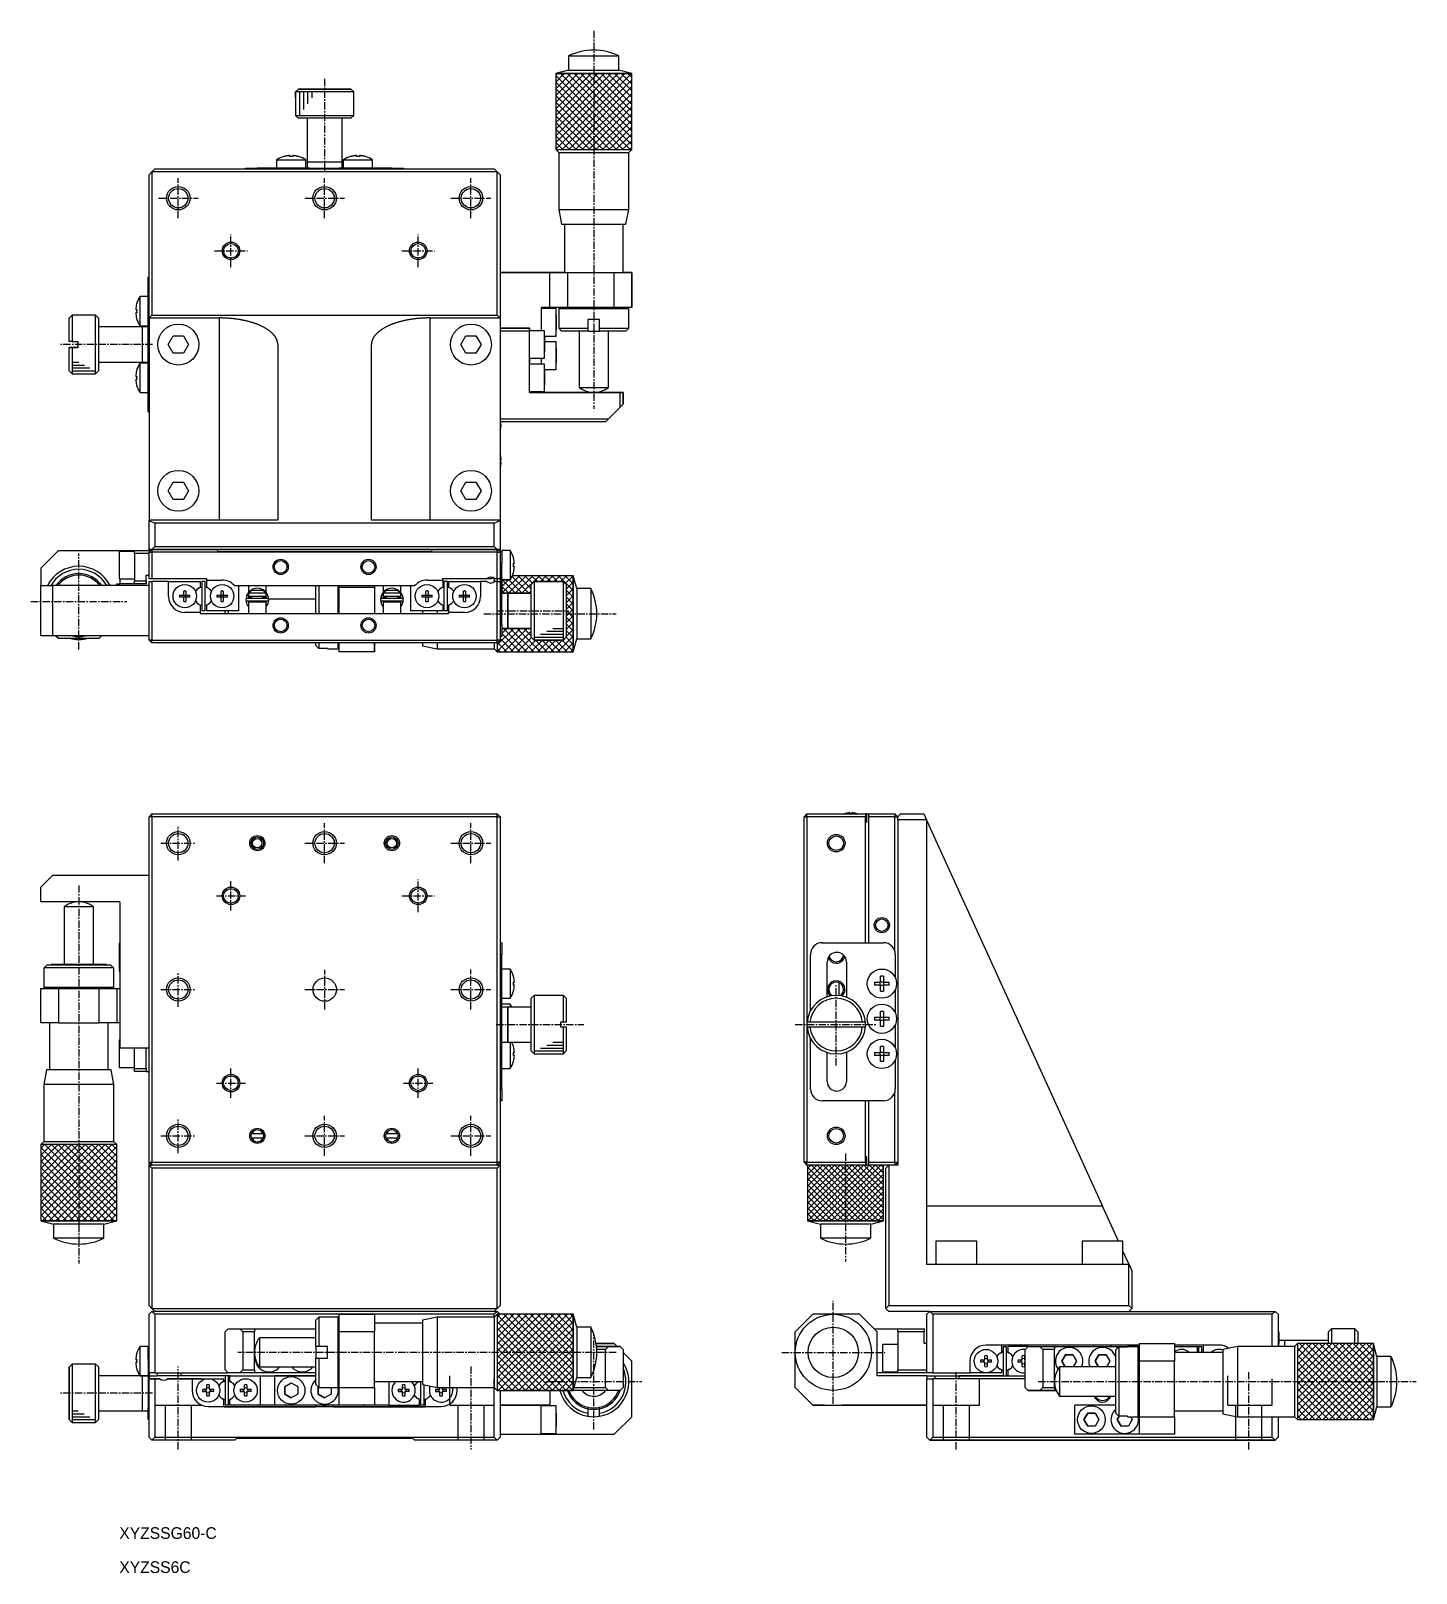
# Model space of a CAD drawing. Extents: x 60 to 297, y 47 to 311.
import ezdxf

# ---------------------------------------------------------------- set-up
doc = ezdxf.new("R2010")
doc.units = 0
doc.linetypes.add('CENTER', pattern=[2, 1.25, -0.25, 0.25, -0.25])
doc.layers.get('0').update_dxf_attribs({"linetype": 'CONTINUOUS'})
doc.layers.add('CENTER', color=1, linetype='CENTER')

msp = doc.modelspace()

# ---------------------------------------------------------------- texts
at = {"color": 7, "linetype": 'CONTINUOUS'}
for s, p in [('XYZSSG60-C', (74.94, 53.1)), ('XYZSS6C', (74.94, 47.28))]:
    msp.add_text(s, height=2, dxfattribs=at).set_placement(p)

# ---------------------------------------------------------------- linework, layer by layer
at = {"color": 7, "linetype": 'CONTINUOUS'}
for p, q in [((151.72, 306.49), (156.02, 306.49)), ((151.72, 306.49), (151.72, 304.08)), ((156.02, 306.49), (160.32, 306.49)), ((160.32, 304.08), (160.32, 306.49)), ((151.72, 304.08), (149.52, 303.49)), ((149.52, 303.49), (149.52, 290.49)), ((149.52, 303.49), (156.02, 303.49)), ((162.52, 303.49), (149.52, 303.49)), ((149.52, 303.49), (149.52, 290.49)), ((151.72, 304.08), (156.02, 304.08)), ((156.02, 304.08), (160.32, 304.08)), ((156.02, 303.49), (162.52, 303.49)), ((162.52, 303.49), (160.32, 304.08)), ((162.52, 290.49), (162.52, 303.49)), ((162.52, 290.49), (162.52, 303.49)), ((105.55, 300.84), (105.05, 300.34)), ((105.05, 300.34), (105.55, 300.84)), ((114.49, 300.84), (105.55, 300.84)), ((105.55, 300.84), (114.49, 300.84)), ((105.55, 300.84), (105.55, 300.84)), ((114.49, 300.84), (115, 300.34)), ((105.05, 299.34), (105.02, 299.34)), ((105.05, 299.34), (105.02, 299.34)), ((105.02, 299.34), (105.02, 296.34)), ((115, 300.34), (105.05, 300.34)), ((105.05, 300.34), (105.05, 299.34)), ((105.05, 299.34), (105.05, 300.34)), ((105.05, 299.34), (105.05, 299.34)), ((115, 299.34), (115, 300.34)), ((115.02, 299.34), (115, 299.34)), ((115.02, 299.34), (115, 299.34)), ((115.02, 296.34), (115.02, 299.34)), ((105.02, 296.34), (115.02, 296.34)), ((105.02, 296.34), (105.52, 295.84)), ((114.52, 295.84), (105.52, 295.84)), ((107.02, 295.84), (107.02, 288.34)), ((113.02, 288.34), (113.02, 295.84)), ((114.52, 295.84), (115.02, 296.34)), ((149.52, 290.49), (156.02, 290.49)), ((149.52, 290.49), (150.02, 289.99)), ((149.52, 290.49), (162.52, 290.49)), ((150.02, 289.99), (150.02, 280.24)), ((150.02, 289.99), (156.02, 289.99)), ((156.02, 290.49), (162.52, 290.49)), ((156.02, 289.99), (162.02, 289.99)), ((162.02, 289.99), (162.52, 290.49)), ((162.02, 280.24), (162.02, 289.99)), ((96.52, 287.19), (96.52, 287.34)), ((96.52, 287.34), (98.52, 287.34)), ((96.52, 287.34), (96.72, 287.34)), ((97.05, 287.34), (98.52, 287.34)), ((98.52, 287.34), (121.52, 287.34)), ((101.82, 287.34), (98.52, 287.34)), ((101.17, 287.34), (99.52, 287.34)), ((101.17, 287.34), (99.52, 287.34)), ((101.17, 287.34), (107.02, 287.34)), ((107.52, 287.34), (101.17, 287.34)), ((101.82, 288.73), (106.82, 288.73)), ((101.82, 288.73), (101.82, 287.34)), ((104.06, 289.47), (104.06, 289.3)), ((104.06, 289.47), (104.06, 289.3)), ((104.58, 289.47), (104.58, 289.47)), ((106.82, 287.34), (106.82, 288.73)), ((107.02, 287.34), (106.82, 287.34)), ((113.02, 288.34), (107.02, 288.34)), ((113.02, 288.34), (107.02, 288.34)), ((107.02, 288.34), (107.02, 287.34)), ((118.87, 287.34), (112.53, 287.34)), ((113.02, 287.34), (113.02, 288.34)), ((113.02, 287.34), (118.87, 287.34)), ((113.22, 287.34), (113.02, 287.34)), ((113.22, 288.73), (118.22, 288.73)), ((113.22, 288.73), (113.22, 287.34)), ((115.46, 289.47), (115.46, 289.3)), ((115.46, 289.47), (115.46, 289.3)), ((115.98, 289.47), (115.98, 289.47)), ((118.22, 287.34), (118.22, 288.73)), ((121.52, 287.34), (118.22, 287.34)), ((120.52, 287.34), (118.87, 287.34)), ((120.52, 287.34), (118.87, 287.34)), ((121.52, 287.34), (123.52, 287.34)), ((121.52, 287.34), (123, 287.34)), ((123.32, 287.34), (123.52, 287.34)), ((123.52, 287.24), (123.52, 287.34)), ((123.52, 287.34), (123.52, 287.19)), ((80.52, 286.69), (80.02, 286.19)), ((80.02, 261.69), (80.02, 286.19)), ((81.02, 287.19), (80.52, 286.69)), ((139.52, 286.69), (80.52, 286.69)), ((80.52, 286.69), (80.52, 262.19)), ((81.02, 287.19), (103.02, 287.19)), ((103.02, 287.19), (105.62, 287.19)), ((105.62, 287.19), (139.02, 287.19)), ((139.52, 286.69), (139.02, 287.19)), ((139.52, 262.19), (139.52, 286.69)), ((140.02, 286.19), (139.52, 286.69)), ((140.02, 286.19), (140.02, 261.69)), ((150.02, 280.24), (156.02, 280.24)), ((150.02, 280.24), (150.52, 277.74)), ((156.02, 280.24), (162.02, 280.24)), ((161.52, 277.74), (162.02, 280.24)), ((150.52, 277.74), (156.02, 277.74)), ((151.02, 277.74), (151.02, 269.49)), ((156.02, 277.74), (161.52, 277.74)), ((161.02, 269.49), (161.02, 277.74)), ((148.52, 269.49), (140.02, 269.49)), ((140.02, 269.49), (148.52, 269.49)), ((148.52, 263.49), (148.52, 269.49)), ((148.52, 269.49), (151.52, 269.49)), ((151.02, 269.49), (148.52, 269.49)), ((151.52, 269.49), (151.52, 263.49)), ((151.52, 269.49), (159.52, 269.49)), ((159.52, 263.49), (159.52, 269.49)), ((159.52, 269.49), (162.52, 269.49)), ((162.52, 269.49), (161.02, 269.49)), ((162.52, 263.49), (162.52, 269.49)), ((162.52, 269.49), (162.52, 263.49)), ((79.87, 262.89), (79.87, 268.69)), ((77.9, 264.15), (77.91, 264.15)), ((78.48, 260.39), (78.48, 265.39)), ((79.87, 265.39), (78.48, 265.39)), ((66.87, 262.19), (66.37, 261.69)), ((66.37, 257.69), (66.37, 261.69)), ((70.87, 262.19), (66.87, 262.19)), ((66.87, 262.19), (66.87, 257.69)), ((70.87, 252.19), (70.87, 262.19)), ((71.37, 261.69), (70.87, 262.19)), ((71.37, 261.69), (71.37, 252.69)), ((71.37, 261.69), (71.37, 260.19)), ((77.74, 263.15), (77.91, 263.15)), ((77.91, 262.63), (77.74, 262.63)), ((77.91, 261.63), (77.9, 261.63)), ((77.91, 261.63), (77.9, 261.63)), ((79.87, 251.49), (79.87, 262.89)), ((80.07, 261.73), (80.02, 261.69)), ((80.02, 261.69), (80.02, 227.19)), ((80.52, 262.19), (80.07, 261.73)), ((80.07, 261.73), (92.02, 261.73)), ((80.52, 262.19), (139.52, 262.19)), ((128.02, 261.73), (139.98, 261.73)), ((139.98, 261.73), (139.52, 262.19)), ((140.02, 261.69), (139.98, 261.73)), ((140.02, 261.69), (140.02, 227.19)), ((147.02, 263.49), (147.02, 259.54)), ((147.02, 263.49), (147.02, 263.34)), ((148.52, 263.49), (147.02, 263.49)), ((149.62, 263.34), (147.02, 263.34)), ((151.52, 263.49), (148.52, 263.49)), ((149.62, 258.64), (149.62, 263.34)), ((149.62, 260.99), (149.62, 263.34)), ((149.62, 262.26), (149.62, 261.62)), ((149.62, 261.62), (149.62, 262.26)), ((149.62, 261.62), (149.62, 260.35)), ((149.62, 260.35), (149.62, 261.62)), ((149.62, 258.64), (149.62, 260.99)), ((150.22, 263.49), (150.02, 263.29)), ((162.02, 263.29), (150.02, 263.29)), ((150.02, 263.29), (150.02, 259.99)), ((159.52, 263.49), (151.52, 263.49)), ((155.02, 261.49), (155.02, 259.99)), ((157.02, 261.49), (155.02, 261.49)), ((157.02, 259.99), (157.02, 261.49)), ((162.52, 263.49), (159.52, 263.49)), ((162.02, 263.29), (161.82, 263.49)), ((162.02, 259.99), (162.02, 263.29)), ((78.87, 260.19), (71.37, 260.19)), ((71.37, 260.19), (71.37, 254.19)), ((71.37, 260.19), (71.37, 257.19)), ((78.48, 260.39), (79.87, 260.39)), ((78.87, 260.19), (78.87, 254.19)), ((78.87, 260.19), (78.87, 254.19)), ((79.87, 260.19), (78.87, 260.19)), ((83.29, 257.19), (84.16, 258.69)), ((84.16, 258.69), (85.89, 258.69)), ((85.89, 258.69), (86.75, 257.19)), ((133.29, 257.19), (134.16, 258.69)), ((134.16, 258.69), (135.89, 258.69)), ((135.89, 258.69), (136.75, 257.19)), ((140.02, 259.99), (145.02, 259.99)), ((140.52, 259.99), (140.02, 259.99)), ((145.02, 259.49), (140.02, 259.49)), ((145.02, 259.99), (140.52, 259.99)), ((145.02, 259.99), (145.02, 259.49)), ((145.02, 259.54), (145.02, 259.99)), ((147.62, 259.54), (145.02, 259.54)), ((145.02, 248.99), (145.02, 259.49)), ((147.62, 254.84), (147.62, 259.54)), ((147.62, 257.19), (147.62, 259.54)), ((147.62, 258.64), (149.62, 258.64)), ((147.62, 258.46), (147.62, 257.82)), ((147.62, 257.82), (147.62, 258.46)), ((149.62, 260.35), (149.62, 259.72)), ((149.62, 259.72), (149.62, 260.35)), ((150.02, 259.99), (155.02, 259.99)), ((150.02, 259.99), (150.52, 259.49)), ((155.02, 259.49), (150.52, 259.49)), ((153.52, 259.49), (153.52, 249.86)), ((155.02, 259.99), (155.02, 259.49)), ((155.12, 259.49), (156.97, 259.49)), ((157.02, 259.99), (162.02, 259.99)), ((157.02, 259.49), (157.02, 259.99)), ((161.52, 259.49), (157.02, 259.49)), ((158.52, 249.86), (158.52, 259.49)), ((161.52, 259.49), (162.02, 259.99)), ((66.87, 257.69), (66.37, 257.69)), ((66.37, 252.69), (66.37, 256.69)), ((66.87, 256.69), (66.37, 256.69)), ((66.37, 256.69), (66.87, 256.69)), ((66.87, 257.69), (67.87, 257.69)), ((66.87, 256.69), (66.87, 252.19)), ((67.87, 256.69), (66.87, 256.69)), ((66.87, 256.69), (67.87, 256.69)), ((67.87, 257.69), (67.87, 256.69)), ((71.37, 257.19), (71.37, 254.19)), ((84.16, 255.69), (83.29, 257.19)), ((85.89, 255.69), (84.16, 255.69)), ((86.75, 257.19), (85.89, 255.69)), ((102.02, 257.17), (102.02, 227.19)), ((118.02, 227.19), (118.02, 257.17)), ((134.16, 255.69), (133.29, 257.19)), ((135.89, 255.69), (134.16, 255.69)), ((136.75, 257.19), (135.89, 255.69)), ((147.62, 257.82), (147.62, 256.55)), ((147.62, 256.55), (147.62, 257.82)), ((149.62, 257.64), (147.62, 257.64)), ((147.62, 254.84), (147.62, 257.19)), ((147.62, 256.55), (147.62, 255.92)), ((147.62, 255.92), (147.62, 256.55)), ((149.62, 252.94), (149.62, 257.64)), ((149.62, 255.29), (149.62, 257.64)), ((149.62, 256.56), (149.62, 255.92)), ((149.62, 255.92), (149.62, 256.56)), ((149.62, 255.92), (149.62, 254.65)), ((149.62, 254.65), (149.62, 255.92)), ((71.37, 254.19), (78.87, 254.19)), ((71.37, 254.19), (71.37, 252.69)), ((79.87, 253.99), (78.48, 253.99)), ((78.48, 248.99), (78.48, 253.99)), ((78.87, 254.19), (79.87, 254.19)), ((145.02, 254.84), (147.62, 254.84)), ((145.02, 254.84), (145.02, 253.84)), ((147.62, 253.84), (145.02, 253.84)), ((147.02, 254.84), (147.02, 253.84)), ((147.62, 249.14), (147.62, 253.84)), ((147.62, 251.49), (147.62, 253.84)), ((149.62, 252.94), (149.62, 255.29)), ((149.62, 254.65), (149.62, 254.02)), ((149.62, 254.02), (149.62, 254.65)), ((66.37, 252.69), (66.87, 252.19)), ((66.87, 252.19), (70.87, 252.19)), ((70.87, 252.19), (71.37, 252.69)), ((77.74, 251.75), (77.91, 251.75)), ((77.91, 251.23), (77.74, 251.23)), ((77.9, 252.75), (77.91, 252.75)), ((79.87, 250.41), (79.87, 251.49)), ((79.87, 245.69), (79.87, 250.41)), ((147.62, 252.94), (149.62, 252.94)), ((147.62, 252.76), (147.62, 252.12)), ((147.62, 252.12), (147.62, 252.76)), ((147.62, 252.12), (147.62, 250.85)), ((147.62, 250.85), (147.62, 252.12)), ((147.62, 249.14), (147.62, 251.49)), ((147.62, 250.85), (147.62, 250.22)), ((147.62, 250.22), (147.62, 250.85)), ((77.91, 250.23), (77.9, 250.23)), ((77.91, 250.23), (77.9, 250.23)), ((78.48, 248.99), (79.87, 248.99)), ((145.02, 249.14), (147.62, 249.14)), ((145.02, 249.14), (145.02, 248.99)), ((145.02, 248.99), (156.02, 248.99)), ((160.52, 248.99), (145.02, 248.99)), ((153.52, 249.86), (156.02, 249.86)), ((156.02, 249.86), (158.52, 249.86)), ((156.02, 248.99), (160.52, 248.99)), ((160.52, 248.99), (161.02, 248.99)), ((161.02, 248.99), (160.52, 248.99)), ((160.52, 246.49), (160.52, 248.99)), ((161.02, 246.99), (161.02, 248.99)), ((161.02, 248.99), (161.02, 246.99)), ((158.52, 244.49), (160.52, 246.49)), ((161.02, 246.99), (160.52, 246.49)), ((140.02, 244.49), (158.52, 244.49)), ((158.02, 243.99), (140.02, 243.99)), ((140.08, 243.49), (140.08, 243.89)), ((140.08, 243.89), (140.21, 243.89)), ((140.21, 243.49), (140.08, 243.49)), ((140.08, 242.74), (140.08, 242.76)), ((140.08, 242.74), (140.08, 242.76)), ((158.52, 244.49), (158.02, 243.99)), ((140.08, 238.22), (140.08, 238.24)), ((140.08, 237.09), (140.08, 237.49)), ((140.08, 237.49), (140.21, 237.49)), ((140.21, 237.09), (140.08, 237.09)), ((140.08, 236.34), (140.08, 236.36)), ((83.29, 232.19), (84.16, 233.69)), ((84.16, 230.69), (83.29, 232.19)), ((84.16, 233.69), (85.89, 233.69)), ((85.89, 233.69), (86.75, 232.19)), ((86.75, 232.19), (85.89, 230.69)), ((133.29, 232.19), (134.16, 233.69)), ((134.16, 230.69), (133.29, 232.19)), ((134.16, 233.69), (135.89, 233.69)), ((135.89, 233.69), (136.75, 232.19)), ((136.75, 232.19), (135.89, 230.69)), ((85.89, 230.69), (84.16, 230.69)), ((135.89, 230.69), (134.16, 230.69)), ((83.02, 227.19), (80.02, 227.19)), ((80.02, 227.1), (80.02, 227.19)), ((80.02, 222.19), (80.02, 227.1)), ((80.02, 227.1), (81.02, 226.64)), ((83.37, 227.19), (83.02, 227.19)), ((86.67, 227.19), (83.37, 227.19)), ((87.02, 227.19), (86.67, 227.19)), ((102.02, 227.19), (87.02, 227.19)), ((133.02, 227.19), (118.02, 227.19)), ((137.02, 227.19), (133.02, 227.19)), ((140.02, 227.19), (137.02, 227.19)), ((139.02, 226.64), (140.02, 227.1)), ((140.02, 227.19), (140.02, 227.1)), ((140.02, 227.1), (140.02, 222.19)), ((139.02, 226.64), (81.02, 226.64)), ((81.02, 226.64), (81.02, 222.69)), ((139.02, 222.69), (139.02, 226.64)), ((64.52, 221.99), (61.52, 218.99)), ((64.52, 221.99), (75.02, 221.99)), ((74.92, 221.84), (74.92, 217.14)), ((77.52, 221.84), (74.92, 221.84)), ((75.02, 221.99), (77.52, 221.99)), ((75.02, 221.92), (75.02, 221.99)), ((77.52, 221.92), (75.02, 221.92)), ((75.02, 221.92), (75.02, 221.84)), ((77.52, 221.99), (80.02, 221.99)), ((77.52, 221.49), (77.52, 221.99)), ((80.02, 221.49), (77.52, 221.49)), ((77.52, 221.49), (77.52, 216.79)), ((80.02, 221.99), (80.02, 222.19)), ((80.52, 222.19), (80.02, 222.19)), ((80.52, 222.19), (80.02, 221.69)), ((80.02, 221.99), (80.02, 221.69)), ((80.02, 217.19), (80.02, 221.69)), ((80.02, 221.69), (80.52, 221.69)), ((80.52, 222.19), (81.02, 222.69)), ((91.52, 222.19), (80.52, 222.19)), ((80.52, 222.19), (91.52, 222.19)), ((80.52, 222.19), (80.52, 221.69)), ((139.52, 221.69), (80.52, 221.69)), ((80.52, 221.69), (80.52, 217.19)), ((81.02, 222.69), (139.02, 222.69)), ((128.52, 222.19), (91.52, 222.19)), ((91.87, 221.84), (91.52, 222.19)), ((128.17, 221.84), (91.87, 221.84)), ((128.52, 222.19), (128.17, 221.84)), ((139.52, 222.19), (128.52, 222.19)), ((128.52, 222.19), (139.52, 222.19)), ((139.02, 222.69), (139.52, 222.19)), ((140.02, 222.19), (139.52, 222.19)), ((140.02, 221.69), (139.52, 222.19)), ((139.52, 221.69), (139.52, 222.19)), ((139.52, 217.19), (139.52, 221.69)), ((139.52, 221.69), (140.02, 221.69)), ((140.02, 222.19), (140.02, 221.79)), ((140.02, 221.69), (140.02, 221.79)), ((140.02, 221.79), (140.32, 221.79)), ((140.02, 221.69), (140.02, 217.19)), ((141.71, 221.99), (140.32, 221.99)), ((140.32, 221.99), (140.32, 221.79)), ((140.32, 221.79), (140.32, 219.79)), ((141.71, 221.99), (141.71, 219.49)), ((61.52, 218.99), (61.52, 215.99)), ((140.32, 209.29), (140.32, 219.79)), ((141.71, 219.49), (141.71, 216.99)), ((142.28, 220.75), (142.29, 220.75)), ((142.28, 219.75), (142.46, 219.75)), ((142.46, 219.23), (142.28, 219.23)), ((74.52, 216.29), (75.02, 216.29)), ((74.52, 215.99), (74.52, 216.29)), ((74.92, 217.14), (77.52, 217.14)), ((75.02, 217.14), (75.02, 216.33)), ((75.02, 216.33), (77.52, 216.33)), ((75.02, 216.29), (75.02, 216.33)), ((77.52, 216.29), (75.02, 216.29)), ((77.52, 216.79), (79.52, 216.79)), ((77.52, 216.29), (77.52, 216.79)), ((79.52, 216.29), (77.52, 216.29)), ((79.52, 216.79), (79.52, 217.79)), ((79.52, 217.79), (80.02, 217.79)), ((79.52, 216.79), (79.52, 216.29)), ((80.02, 217.19), (80.52, 217.19)), ((80.02, 206.69), (80.02, 216.69)), ((80.02, 216.69), (80.52, 216.69)), ((80.52, 217.19), (89.82, 217.19)), ((80.52, 216.69), (80.52, 206.69)), ((83.37, 216.69), (80.52, 216.69)), ((83.37, 216.69), (88.82, 216.69)), ((83.37, 214.14), (83.37, 216.69)), ((88.82, 215.74), (88.82, 216.69)), ((89.02, 216.69), (89.02, 211.69)), ((89.62, 216.69), (89.02, 216.69)), ((89.62, 211.69), (89.62, 216.69)), ((89.82, 217.19), (89.82, 216.94)), ((89.82, 216.94), (92.52, 216.94)), ((89.82, 216.94), (89.82, 215.74)), ((127.52, 216.94), (130.22, 216.94)), ((130.22, 217.19), (137.76, 217.19)), ((130.22, 216.94), (130.22, 217.19)), ((130.22, 216.94), (130.22, 215.74)), ((130.42, 216.69), (130.42, 211.69)), ((131.02, 216.69), (130.42, 216.69)), ((131.02, 211.69), (131.02, 216.69)), ((131.22, 216.69), (136.67, 216.69)), ((131.22, 216.69), (131.22, 215.74)), ((137.76, 216.69), (136.67, 216.69)), ((136.67, 216.69), (136.67, 214.14)), ((137.74, 217.19), (138.52, 217.19)), ((137.76, 217.19), (138.52, 217.19)), ((138.52, 217.19), (138.52, 217.43)), ((139.02, 217.19), (138.52, 217.19)), ((139.05, 217.22), (139.02, 217.19)), ((139.02, 217.19), (139.02, 216.64)), ((139.08, 217.19), (139.52, 217.19)), ((139.52, 216.69), (139.08, 216.69)), ((139.52, 217.19), (139.52, 216.69)), ((139.52, 217.19), (140.02, 217.19)), ((139.52, 206.69), (139.52, 216.69)), ((139.52, 216.69), (140.02, 216.69)), ((140.02, 217.19), (140.02, 216.69)), ((140.02, 216.69), (140.02, 206.69)), ((140.32, 216.99), (141.71, 216.99)), ((141.71, 216.99), (140.32, 216.99)), ((140.32, 216.99), (140.32, 214.69)), ((152.52, 217.69), (142.1, 217.69)), ((152.52, 217.69), (142.1, 217.69)), ((142.29, 218.23), (142.28, 218.23)), ((145.82, 216.69), (145.32, 216.19)), ((145.32, 216.19), (145.82, 216.69)), ((145.32, 207.19), (145.32, 216.19)), ((145.32, 214.69), (145.32, 216.19)), ((150.32, 216.69), (145.82, 216.69)), ((145.82, 216.69), (145.82, 206.69)), ((145.82, 216.69), (150.81, 216.69)), ((150.32, 216.69), (150.32, 216.67)), ((150.32, 216.67), (150.82, 216.67)), ((150.81, 216.69), (151.32, 216.17)), ((150.82, 206.7), (150.82, 216.67)), ((150.82, 216.67), (151.32, 216.17)), ((151.32, 216.17), (151.32, 207.2)), ((151.32, 216.17), (151.32, 207.2)), ((152.52, 217.69), (152.52, 211.19)), ((153.11, 215.49), (152.52, 217.69)), ((152.52, 204.69), (152.52, 217.69)), ((61.52, 207.39), (61.52, 215.99)), ((61.52, 215.99), (63.52, 215.99)), ((80.02, 215.99), (63.52, 215.99)), ((63.52, 215.99), (63.52, 207.39)), ((85.24, 214.37), (85.94, 214.37)), ((85.94, 214.01), (85.24, 214.01)), ((85.94, 214.37), (85.94, 215.07)), ((85.95, 214.36), (85.94, 214.37)), ((85.95, 214.02), (85.94, 214.01)), ((85.94, 213.3), (85.94, 214.01)), ((85.95, 214.36), (86.29, 214.36)), ((85.95, 214.02), (85.95, 214.36)), ((86.29, 214.02), (85.95, 214.02)), ((86.29, 214.36), (86.3, 214.37)), ((86.29, 214.36), (86.29, 214.02)), ((86.29, 214.02), (86.3, 214.01)), ((86.3, 215.07), (86.3, 214.37)), ((86.3, 214.37), (87.01, 214.37)), ((87.01, 214.01), (86.3, 214.01)), ((86.3, 214.01), (86.3, 213.3)), ((88.82, 215.74), (88.56, 215.59)), ((90.08, 215.59), (89.82, 215.74)), ((91.64, 214.37), (92.34, 214.37)), ((92.34, 214.01), (91.64, 214.01)), ((92.34, 214.37), (92.34, 215.07)), ((92.35, 214.36), (92.34, 214.37)), ((92.35, 214.02), (92.34, 214.01)), ((92.34, 213.3), (92.34, 214.01)), ((92.35, 214.36), (92.69, 214.36)), ((92.35, 214.02), (92.35, 214.36)), ((92.69, 214.02), (92.35, 214.02)), ((92.69, 214.36), (92.7, 214.37)), ((92.69, 214.36), (92.69, 214.02)), ((92.69, 214.02), (92.7, 214.01)), ((92.7, 215.07), (92.7, 214.37)), ((92.7, 214.37), (93.41, 214.37)), ((93.41, 214.01), (92.7, 214.01)), ((92.7, 214.01), (92.7, 213.3)), ((94.6, 215.99), (97.45, 215.99)), ((95.32, 215.99), (95.32, 211.69)), ((96.71, 214.3), (96.58, 213.61)), ((96.69, 214.19), (96.68, 214.15)), ((96.68, 214.15), (96.68, 214.12)), ((96.68, 214.12), (96.68, 214.08)), ((96.68, 214.08), (96.68, 214.05)), ((96.68, 214.05), (96.68, 214.01)), ((96.68, 214.01), (96.68, 213.98)), ((96.68, 213.98), (96.69, 213.95)), ((96.7, 214.25), (96.69, 214.22)), ((96.69, 214.22), (96.69, 214.19)), ((96.69, 213.95), (96.7, 213.91)), ((96.71, 214.29), (96.7, 214.25)), ((96.7, 213.91), (96.71, 213.88)), ((96.72, 214.32), (96.71, 214.29)), ((96.71, 213.88), (96.72, 213.85)), ((96.73, 214.35), (96.72, 214.32)), ((96.72, 213.85), (96.73, 213.82)), ((96.75, 214.38), (96.73, 214.35)), ((96.73, 213.82), (96.74, 213.78)), ((96.74, 214.36), (96.96, 214.29)), ((96.74, 213.78), (96.75, 213.78)), ((100.27, 213.78), (96.77, 213.78)), ((96.96, 214.29), (96.97, 214.29)), ((96.97, 214.29), (97.02, 214.26)), ((97.02, 215.99), (97.02, 214.82)), ((97.02, 214.69), (97.02, 214.19)), ((97.08, 214.69), (97.02, 214.69)), ((97.02, 214.19), (100.02, 214.19)), ((97.07, 214.14), (97.08, 214.16)), ((97.07, 214.13), (97.07, 214.14)), ((97.07, 214.11), (97.07, 214.13)), ((97.07, 214.1), (97.07, 214.11)), ((97.07, 214.08), (97.07, 214.1)), ((97.07, 214.07), (97.07, 214.08)), ((97.07, 214.05), (97.07, 214.07)), ((97.07, 214.04), (97.07, 214.05)), ((97.07, 214.02), (97.07, 214.04)), ((97.08, 214.01), (97.07, 214.02)), ((97.08, 214.69), (97.61, 215.19)), ((99.97, 214.69), (97.08, 214.69)), ((97.08, 214.17), (97.09, 214.18)), ((97.08, 214.16), (97.08, 214.17)), ((97.08, 213.99), (97.08, 214.01)), ((97.08, 213.99), (97.52, 213.99)), ((97.08, 213.99), (97.52, 213.99)), ((97.09, 213.98), (97.08, 213.99)), ((97.09, 214.18), (97.09, 214.2)), ((97.09, 213.96), (97.09, 213.98)), ((97.1, 213.95), (97.09, 213.96)), ((97.1, 213.94), (97.1, 213.95)), ((97.11, 213.92), (97.1, 213.94)), ((97.12, 213.91), (97.11, 213.92)), ((97.13, 213.9), (97.12, 213.91)), ((97.14, 213.89), (97.13, 213.9)), ((97.15, 213.88), (97.14, 213.89)), ((97.16, 213.87), (97.15, 213.88)), ((97.17, 213.86), (97.16, 213.87)), ((97.18, 213.85), (97.17, 213.86)), ((97.19, 213.84), (97.18, 213.85)), ((97.21, 213.83), (97.19, 213.84)), ((97.22, 213.82), (97.21, 213.83)), ((97.23, 213.81), (97.22, 213.82)), ((97.25, 213.81), (97.23, 213.81)), ((97.26, 213.8), (97.25, 213.81)), ((97.27, 213.8), (97.26, 213.8)), ((97.29, 213.79), (97.27, 213.8)), ((97.3, 213.79), (97.29, 213.79)), ((97.32, 213.78), (97.3, 213.79)), ((97.33, 213.78), (97.32, 213.78)), ((97.45, 215.99), (99.6, 215.99)), ((97.52, 214.19), (97.52, 213.78)), ((97.61, 215.19), (99.44, 215.19)), ((99.44, 215.19), (99.97, 214.69)), ((99.52, 213.78), (99.52, 214.19)), ((99.52, 213.99), (99.96, 213.99)), ((99.52, 213.99), (99.96, 213.99)), ((99.6, 215.99), (120.45, 215.99)), ((99.68, 213.78), (99.67, 213.78)), ((99.69, 213.78), (99.68, 213.78)), ((99.71, 213.78), (99.69, 213.78)), ((99.72, 213.79), (99.71, 213.78)), ((99.74, 213.79), (99.72, 213.79)), ((99.75, 213.79), (99.74, 213.79)), ((99.77, 213.8), (99.75, 213.79)), ((99.78, 213.8), (99.77, 213.8)), ((99.79, 213.81), (99.78, 213.8)), ((99.81, 213.81), (99.79, 213.81)), ((99.82, 213.82), (99.81, 213.81)), ((99.83, 213.83), (99.82, 213.82)), ((99.85, 213.84), (99.83, 213.83)), ((99.86, 213.85), (99.85, 213.84)), ((99.87, 213.86), (99.86, 213.85)), ((99.88, 213.87), (99.87, 213.86)), ((99.89, 213.88), (99.88, 213.87)), ((99.9, 213.89), (99.89, 213.88)), ((99.91, 213.9), (99.9, 213.89)), ((99.92, 213.91), (99.91, 213.9)), ((99.93, 213.92), (99.92, 213.91)), ((99.94, 213.94), (99.93, 213.92)), ((99.95, 213.96), (99.94, 213.95)), ((99.94, 213.95), (99.94, 213.94)), ((99.95, 214.2), (99.96, 214.18)), ((99.96, 213.98), (99.95, 213.96)), ((99.96, 214.19), (100.07, 213.78)), ((99.96, 214.18), (99.96, 214.17)), ((99.96, 214.17), (99.97, 214.16)), ((99.97, 214.01), (99.96, 213.99)), ((99.96, 213.99), (99.96, 213.98)), ((100.02, 214.69), (99.97, 214.69)), ((99.97, 214.16), (99.97, 214.14)), ((99.97, 214.14), (99.97, 214.13)), ((99.97, 214.13), (99.97, 214.11)), ((99.97, 214.11), (99.98, 214.1)), ((99.98, 214.07), (99.97, 214.05)), ((99.97, 214.05), (99.97, 214.04)), ((99.97, 214.04), (99.97, 214.02)), ((99.97, 214.02), (99.97, 214.01)), ((99.98, 214.1), (99.98, 214.08)), ((99.98, 214.08), (99.98, 214.07)), ((100.02, 214.82), (100.02, 215.99)), ((100.02, 214.19), (100.02, 214.69)), ((100.31, 214.35), (100.3, 214.37)), ((100.31, 214.36), (100.31, 214.36)), ((100.33, 214.29), (100.31, 214.35)), ((108.52, 213.69), (100.46, 213.69)), ((108.52, 211.19), (108.52, 215.99)), ((109.02, 215.99), (109.02, 211.19)), ((112.32, 211.19), (112.32, 215.99)), ((112.52, 215.69), (112.52, 215.99)), ((118.52, 215.69), (112.52, 215.69)), ((112.52, 211.19), (112.52, 215.69)), ((118.52, 215.99), (118.52, 215.69)), ((118.52, 215.69), (118.52, 211.19)), ((119.71, 214.3), (119.58, 213.61)), ((119.69, 214.19), (119.68, 214.15)), ((119.68, 214.15), (119.68, 214.12)), ((119.68, 214.12), (119.68, 214.08)), ((119.68, 214.08), (119.68, 214.05)), ((119.68, 214.05), (119.68, 214.01)), ((119.68, 214.01), (119.68, 213.98)), ((119.68, 213.98), (119.69, 213.95)), ((119.7, 214.25), (119.69, 214.22)), ((119.69, 214.22), (119.69, 214.19)), ((119.69, 213.95), (119.7, 213.91)), ((119.71, 214.29), (119.7, 214.25)), ((119.7, 213.91), (119.71, 213.88)), ((119.72, 214.32), (119.71, 214.29)), ((119.71, 213.88), (119.72, 213.85)), ((119.73, 214.35), (119.72, 214.32)), ((119.72, 213.85), (119.73, 213.82)), ((119.73, 213.82), (119.74, 213.78)), ((119.75, 214.38), (119.74, 214.36)), ((119.74, 214.36), (119.96, 214.29)), ((119.74, 213.78), (119.75, 213.78)), ((123.27, 213.78), (119.77, 213.78)), ((119.96, 214.29), (119.97, 214.29)), ((119.97, 214.29), (120.02, 214.26)), ((120.02, 215.99), (120.02, 214.82)), ((120.02, 214.69), (120.02, 214.19)), ((120.08, 214.69), (120.02, 214.69)), ((120.02, 214.19), (123.02, 214.19)), ((120.07, 214.14), (120.08, 214.16)), ((120.07, 214.13), (120.07, 214.14)), ((120.07, 214.11), (120.07, 214.13)), ((120.07, 214.1), (120.07, 214.11)), ((120.07, 214.08), (120.07, 214.1)), ((120.07, 214.07), (120.07, 214.08)), ((120.07, 214.05), (120.07, 214.07)), ((120.07, 214.04), (120.07, 214.05)), ((120.07, 214.02), (120.07, 214.04)), ((120.08, 214.01), (120.07, 214.02)), ((120.08, 214.69), (120.61, 215.19)), ((122.97, 214.69), (120.08, 214.69)), ((120.08, 214.17), (120.09, 214.18)), ((120.08, 214.16), (120.08, 214.17)), ((120.08, 213.99), (120.08, 214.01)), ((120.08, 213.99), (120.52, 213.99)), ((120.08, 213.99), (120.52, 213.99)), ((120.09, 213.98), (120.08, 213.99)), ((120.09, 214.18), (120.09, 214.2)), ((120.09, 213.96), (120.09, 213.98)), ((120.1, 213.95), (120.09, 213.96)), ((120.1, 213.94), (120.1, 213.95)), ((120.11, 213.92), (120.1, 213.94)), ((120.12, 213.91), (120.11, 213.92)), ((120.13, 213.9), (120.12, 213.91)), ((120.14, 213.89), (120.13, 213.9)), ((120.15, 213.88), (120.14, 213.89)), ((120.16, 213.87), (120.15, 213.88)), ((120.17, 213.86), (120.16, 213.87)), ((120.18, 213.85), (120.17, 213.86)), ((120.19, 213.84), (120.18, 213.85)), ((120.21, 213.83), (120.19, 213.84)), ((120.22, 213.82), (120.21, 213.83)), ((120.23, 213.81), (120.22, 213.82)), ((120.25, 213.81), (120.23, 213.81)), ((120.26, 213.8), (120.25, 213.81)), ((120.27, 213.8), (120.26, 213.8)), ((120.29, 213.79), (120.27, 213.8)), ((120.3, 213.79), (120.29, 213.79)), ((120.32, 213.78), (120.3, 213.79)), ((120.33, 213.78), (120.32, 213.78)), ((120.45, 215.99), (122.6, 215.99)), ((120.52, 214.19), (120.52, 213.78)), ((120.61, 215.19), (122.44, 215.19)), ((122.44, 215.19), (122.97, 214.69)), ((122.52, 213.78), (122.52, 214.19)), ((122.52, 213.99), (122.96, 213.99)), ((122.52, 213.99), (122.96, 213.99)), ((122.6, 215.99), (125.44, 215.99)), ((122.68, 213.78), (122.67, 213.78)), ((122.69, 213.78), (122.68, 213.78)), ((122.71, 213.78), (122.69, 213.78)), ((122.72, 213.79), (122.71, 213.78)), ((122.74, 213.79), (122.72, 213.79)), ((122.75, 213.79), (122.74, 213.79)), ((122.77, 213.8), (122.75, 213.79)), ((122.78, 213.8), (122.77, 213.8)), ((122.79, 213.81), (122.78, 213.8)), ((122.81, 213.81), (122.79, 213.81)), ((122.82, 213.82), (122.81, 213.81)), ((122.83, 213.83), (122.82, 213.82)), ((122.85, 213.84), (122.83, 213.83)), ((122.86, 213.85), (122.85, 213.84)), ((122.87, 213.86), (122.86, 213.85)), ((122.88, 213.87), (122.87, 213.86)), ((122.89, 213.88), (122.88, 213.87)), ((122.9, 213.89), (122.89, 213.88)), ((122.91, 213.9), (122.9, 213.89)), ((122.92, 213.91), (122.91, 213.9)), ((122.93, 213.92), (122.92, 213.91)), ((122.94, 213.94), (122.93, 213.92)), ((122.95, 213.96), (122.94, 213.95)), ((122.94, 213.95), (122.94, 213.94)), ((122.95, 214.2), (122.96, 214.18)), ((122.96, 213.98), (122.95, 213.96)), ((122.96, 214.19), (123.07, 213.78)), ((122.96, 214.18), (122.96, 214.17)), ((122.96, 214.17), (122.97, 214.16)), ((122.97, 214.01), (122.96, 213.99)), ((122.96, 213.99), (122.96, 213.98)), ((123.02, 214.69), (122.97, 214.69)), ((122.97, 214.16), (122.97, 214.14)), ((122.97, 214.14), (122.97, 214.13)), ((122.97, 214.13), (122.97, 214.11)), ((122.97, 214.11), (122.98, 214.1)), ((122.98, 214.07), (122.97, 214.05)), ((122.97, 214.05), (122.97, 214.04)), ((122.97, 214.04), (122.97, 214.02)), ((122.97, 214.02), (122.97, 214.01)), ((122.98, 214.1), (122.98, 214.08)), ((122.98, 214.08), (122.98, 214.07)), ((123.02, 214.82), (123.02, 215.99)), ((123.02, 214.19), (123.02, 214.69)), ((123.31, 214.35), (123.3, 214.37)), ((123.33, 214.29), (123.31, 214.35)), ((124.72, 215.99), (124.72, 211.69)), ((126.64, 214.37), (127.34, 214.37)), ((127.34, 214.01), (126.64, 214.01)), ((127.34, 214.37), (127.34, 215.07)), ((127.35, 214.36), (127.34, 214.37)), ((127.35, 214.02), (127.34, 214.01)), ((127.34, 213.3), (127.34, 214.01)), ((127.35, 214.36), (127.69, 214.36)), ((127.35, 214.02), (127.35, 214.36)), ((127.69, 214.02), (127.35, 214.02)), ((127.69, 214.36), (127.7, 214.37)), ((127.69, 214.36), (127.69, 214.02)), ((127.69, 214.02), (127.7, 214.01)), ((127.7, 215.07), (127.7, 214.37)), ((127.7, 214.37), (128.41, 214.37)), ((128.41, 214.01), (127.7, 214.01)), ((127.7, 214.01), (127.7, 213.3)), ((129.96, 215.59), (130.22, 215.74)), ((131.22, 215.74), (131.48, 215.59)), ((133.04, 214.37), (133.74, 214.37)), ((133.74, 214.01), (133.04, 214.01)), ((133.74, 214.37), (133.74, 215.07)), ((133.75, 214.36), (133.74, 214.37)), ((133.75, 214.02), (133.74, 214.01)), ((133.74, 213.3), (133.74, 214.01)), ((133.75, 214.36), (134.09, 214.36)), ((133.75, 214.02), (133.75, 214.36)), ((134.09, 214.02), (133.75, 214.02)), ((134.09, 214.36), (134.1, 214.37)), ((134.09, 214.36), (134.09, 214.02)), ((134.09, 214.02), (134.1, 214.01)), ((134.1, 215.07), (134.1, 214.37)), ((134.1, 214.37), (134.81, 214.37)), ((134.81, 214.01), (134.1, 214.01)), ((134.1, 214.01), (134.1, 213.3)), ((141.32, 214.69), (140.32, 214.69)), ((140.32, 214.69), (145.32, 214.69)), ((145.32, 214.69), (141.32, 214.69)), ((141.32, 208.69), (141.32, 214.69)), ((141.32, 214.69), (141.32, 208.69)), ((155.52, 215.49), (153.11, 215.49)), ((153.11, 215.49), (153.11, 211.19)), ((155.52, 215.49), (155.52, 211.19)), ((88.82, 211.39), (86.12, 211.39)), ((88.56, 212.79), (88.82, 212.64)), ((88.82, 211.39), (88.82, 212.64)), ((88.82, 211.19), (88.82, 211.39)), ((131.22, 211.19), (88.82, 211.19)), ((89.62, 211.69), (89.02, 211.69)), ((89.82, 212.64), (90.08, 212.79)), ((89.82, 212.64), (89.82, 211.69)), ((95.32, 211.69), (89.82, 211.69)), ((93.02, 211.19), (93.02, 211.69)), ((93.52, 211.69), (93.52, 211.19)), ((96.77, 213.39), (100.27, 213.39)), ((97.02, 213.19), (96.98, 213.39)), ((100.02, 213.19), (97.02, 213.19)), ((97.02, 213.18), (97.02, 213.19)), ((97.02, 213.19), (97.02, 211.19)), ((97.52, 213.39), (97.52, 213.19)), ((99.52, 213.19), (99.52, 213.39)), ((100.03, 213.19), (100.02, 213.17)), ((100.02, 211.19), (100.02, 213.19)), ((100.07, 213.39), (100.03, 213.19)), ((119.77, 213.39), (123.27, 213.39)), ((120.02, 213.19), (119.98, 213.39)), ((123.02, 213.19), (120.02, 213.19)), ((120.02, 213.18), (120.02, 213.19)), ((120.02, 213.19), (120.02, 211.19)), ((120.52, 213.39), (120.52, 213.19)), ((122.52, 213.19), (122.52, 213.39)), ((123.03, 213.19), (123.02, 213.17)), ((123.02, 211.19), (123.02, 213.19)), ((123.07, 213.39), (123.03, 213.19)), ((130.22, 211.69), (124.72, 211.69)), ((126.77, 211.69), (126.77, 211.19)), ((129.27, 211.69), (129.27, 211.19)), ((130.22, 212.64), (129.96, 212.79)), ((130.22, 212.64), (130.22, 211.69)), ((131.02, 211.69), (130.42, 211.69)), ((131.48, 212.79), (131.22, 212.64)), ((131.22, 212.64), (131.22, 211.39)), ((133.92, 211.39), (131.22, 211.39)), ((131.22, 211.19), (131.22, 211.39)), ((152.52, 211.19), (152.52, 204.69)), ((153.11, 211.19), (153.11, 206.89)), ((155.52, 211.19), (155.52, 206.89)), ((140.32, 209.29), (140.32, 207.29)), ((140.32, 208.69), (141.32, 208.69)), ((145.32, 208.69), (140.32, 208.69)), ((140.32, 208.69), (140.32, 207.29)), ((141.32, 208.69), (145.32, 208.69)), ((145.32, 207.19), (145.32, 208.69)), ((63.52, 207.39), (61.52, 207.39)), ((80.02, 207.39), (63.52, 207.39)), ((64.12, 207.39), (64.52, 206.99)), ((64.52, 206.99), (71.52, 206.99)), ((71.52, 206.99), (71.92, 207.39)), ((80.52, 206.69), (80.02, 206.69)), ((80.52, 206.19), (80.02, 206.69)), ((80.52, 206.69), (139.52, 206.69)), ((80.52, 206.19), (80.52, 206.69)), ((139.52, 206.19), (80.52, 206.19)), ((108.52, 205.78), (108.52, 206.19)), ((109.02, 205.27), (108.52, 205.78)), ((109.02, 206.19), (109.02, 205.27)), ((112.32, 205.19), (112.32, 206.19)), ((112.52, 204.69), (112.52, 206.19)), ((118.52, 206.19), (118.52, 204.69)), ((118.52, 204.69), (118.52, 206.19)), ((126.77, 206.19), (126.77, 205.69)), ((126.77, 205.69), (129.27, 205.19)), ((129.27, 206.19), (129.27, 205.19)), ((139.02, 206.19), (139.02, 205.19)), ((139.52, 206.19), (140.02, 206.69)), ((140.02, 206.69), (139.52, 206.69)), ((139.52, 206.19), (139.52, 206.69)), ((140.02, 206.69), (139.52, 206.19)), ((139.52, 206.19), (139.52, 204.69)), ((139.52, 206.19), (139.52, 204.69)), ((140.32, 207.29), (140.02, 207.29)), ((140.32, 207.29), (140.02, 207.29)), ((140.02, 207.29), (140.02, 206.69)), ((145.32, 207.19), (145.82, 206.69)), ((145.82, 206.69), (145.32, 207.19)), ((150.81, 206.69), (145.82, 206.69)), ((150.32, 206.7), (150.32, 206.69)), ((150.82, 206.7), (150.32, 206.7)), ((151.32, 207.2), (150.81, 206.69)), ((151.32, 207.2), (150.82, 206.7)), ((152.52, 204.69), (153.11, 206.89)), ((153.11, 206.89), (155.52, 206.89)), ((110.52, 205.27), (109.02, 205.27)), ((110.52, 205.19), (110.52, 205.27)), ((110.52, 205.19), (112.32, 205.19)), ((112.32, 205.19), (112.52, 205.39)), ((118.52, 204.69), (112.52, 204.69)), ((129.27, 205.19), (139.02, 205.19)), ((139.02, 205.19), (139.52, 204.69)), ((139.52, 204.69), (152.52, 204.69)), ((139.52, 204.69), (152.52, 204.69)), ((80.52, 176.98), (80.02, 176.48)), ((80.52, 176.98), (139.52, 176.98)), ((80.52, 176.48), (80.52, 176.98)), ((140.02, 176.48), (139.52, 176.98)), ((139.52, 176.48), (139.52, 176.98)), ((191.95, 176.48), (192.45, 176.98)), ((192.45, 176.98), (202.45, 176.98)), ((192.45, 176.48), (192.45, 176.98)), ((199.07, 177.05), (199.06, 177.06)), ((199.77, 177.05), (199.77, 177.17)), ((200.13, 177.17), (200.13, 177.05)), ((200.84, 177.06), (200.84, 177.05)), ((202.7, 176.98), (202.45, 176.98)), ((202.45, 176.98), (202.45, 176.48)), ((202.7, 176.98), (202.95, 176.98)), ((202.7, 175.58), (202.7, 176.98)), ((202.95, 176.98), (207.45, 176.98)), ((202.95, 176.98), (202.95, 176.48)), ((207.45, 176.98), (207.95, 176.48)), ((207.45, 176.98), (207.45, 176.48)), ((208.45, 176.98), (207.95, 176.48)), ((208.45, 176.98), (212.41, 176.98)), ((212.41, 176.98), (212.86, 175.98)), ((80.02, 117.48), (80.02, 176.48)), ((80.52, 176.48), (80.02, 176.48)), ((139.52, 176.48), (80.52, 176.48)), ((80.52, 176.48), (80.52, 117.48)), ((139.52, 117.48), (139.52, 176.48)), ((139.52, 176.48), (140.02, 176.48)), ((140.02, 176.48), (140.02, 117.48)), ((191.95, 117.48), (191.95, 176.48)), ((191.95, 176.48), (192.45, 176.48)), ((192.45, 176.48), (192.45, 140.98)), ((202.45, 176.48), (192.45, 176.48)), ((202.45, 154.98), (202.45, 176.48)), ((202.7, 175.58), (202.45, 175.58)), ((202.95, 176.48), (202.95, 154.98)), ((207.45, 176.48), (202.95, 176.48)), ((207.45, 153.61), (207.45, 176.48)), ((207.45, 176.48), (207.95, 176.48)), ((207.95, 175.98), (207.95, 176.48)), ((212.86, 175.98), (207.95, 175.98)), ((207.95, 175.98), (207.95, 116.98)), ((212.95, 175.78), (212.86, 175.98)), ((212.95, 175.78), (242.94, 109.98)), ((212.95, 173.98), (212.95, 175.78)), ((212.95, 173.63), (212.95, 173.98)), ((212.95, 170.33), (212.95, 173.63)), ((212.95, 169.98), (212.95, 170.33)), ((212.95, 123.98), (212.95, 169.98)), ((63.52, 166.48), (61.52, 164.48)), ((80.02, 166.48), (63.52, 166.48)), ((61.52, 161.98), (61.52, 164.48)), ((75.02, 161.98), (61.52, 161.98)), ((65.52, 161.1), (65.52, 151.28)), ((70.52, 161.1), (65.52, 161.1)), ((70.52, 151.28), (70.52, 161.1)), ((75.02, 161.98), (75.02, 136.98)), ((74.92, 154.83), (74.92, 150.13)), ((75.02, 154.83), (74.92, 154.83)), ((140.02, 154.98), (140.32, 154.98)), ((140.32, 154.98), (140.32, 152.98)), ((140.32, 129.98), (140.32, 152.98)), ((193.05, 143.36), (193.05, 152.98)), ((195.05, 154.98), (205.55, 154.98)), ((207.55, 152.98), (207.55, 148.96)), ((62.11, 150.68), (62.61, 151.18)), ((73.94, 150.68), (62.11, 150.68)), ((62.11, 149.18), (62.11, 150.68)), ((62.61, 151.18), (73.43, 151.18)), ((62.61, 151.18), (63.38, 151.18)), ((72.77, 151.28), (63.27, 151.28)), ((63.27, 151.28), (63.27, 151.18)), ((72.67, 151.18), (73.43, 151.18)), ((72.77, 151.18), (72.77, 151.28)), ((73.43, 151.18), (73.94, 150.68)), ((73.94, 150.68), (73.94, 149.18)), ((141.71, 150.48), (140.32, 150.48)), ((141.71, 150.48), (141.71, 145.48)), ((195.9, 145.74), (195.9, 151.68)), ((199.2, 151.68), (199.2, 145.67)), ((62.02, 149.18), (62.02, 147.38)), ((62.02, 149.18), (62.11, 149.18)), ((62.02, 149.18), (62.11, 149.18)), ((73.94, 149.18), (74.02, 149.18)), ((73.94, 149.18), (74.02, 149.18)), ((74.02, 147.38), (74.02, 149.18)), ((74.92, 150.13), (75.02, 150.13)), ((142.28, 149.24), (142.29, 149.24)), ((142.28, 148.24), (142.46, 148.24)), ((142.46, 147.72), (142.28, 147.72)), ((197.95, 145.96), (197.95, 148.13)), ((203.99, 148.24), (204.99, 148.24)), ((204.99, 147.72), (203.99, 147.72)), ((204.95, 147.72), (204.95, 148.24)), ((204.99, 148.24), (204.99, 149.24)), ((204.99, 148.28), (205.51, 148.28)), ((204.99, 146.72), (204.99, 147.72)), ((205.51, 147.68), (204.99, 147.68)), ((205.51, 149.24), (205.51, 148.24)), ((205.51, 148.24), (206.51, 148.24)), ((205.51, 147.72), (205.51, 146.72)), ((206.51, 147.72), (205.51, 147.72)), ((205.55, 148.24), (205.55, 147.72)), ((61.52, 141.28), (61.52, 147.18)), ((61.52, 147.18), (64.52, 147.18)), ((62.02, 147.38), (74.02, 147.38)), ((62.02, 147.38), (62.22, 147.18)), ((64.52, 147.18), (71.52, 147.18)), ((64.52, 147.18), (64.52, 141.28)), ((71.52, 141.28), (71.52, 147.18)), ((71.52, 147.18), (74.52, 147.18)), ((73.82, 147.18), (74.02, 147.38)), ((74.52, 147.18), (74.52, 141.28)), ((74.52, 147.18), (75.02, 147.18)), ((140.32, 145.48), (141.71, 145.48)), ((142.29, 146.72), (142.28, 146.72)), ((145.82, 145.98), (145.32, 145.48)), ((145.32, 136.48), (145.32, 145.48)), ((150.82, 145.98), (145.82, 145.98)), ((145.82, 145.98), (145.82, 135.98)), ((150.82, 141.38), (150.82, 145.98)), ((151.32, 145.48), (150.82, 145.98)), ((151.32, 145.48), (151.32, 141.38)), ((151.32, 145.48), (151.32, 141.38)), ((207.55, 147), (207.55, 142.96)), ((141.71, 144.48), (140.32, 144.48)), ((141.32, 143.98), (140.32, 143.98)), ((141.32, 137.98), (141.32, 143.98)), ((141.32, 143.98), (141.32, 137.98)), ((145.32, 143.98), (141.32, 143.98)), ((141.71, 144.48), (141.71, 143.98)), ((204.99, 142.24), (204.99, 143.24)), ((205.51, 143.24), (205.51, 142.24)), ((64.52, 141.28), (61.52, 141.28)), ((63.02, 141.28), (63.02, 133.23)), ((64.52, 141.28), (71.52, 141.28)), ((74.52, 141.28), (71.52, 141.28)), ((73.02, 133.23), (73.02, 141.28)), ((75.02, 141.28), (74.52, 141.28)), ((150.32, 141.38), (150.32, 140.58)), ((150.82, 141.38), (150.32, 141.38)), ((150.32, 141.38), (150.32, 140.58)), ((150.32, 140.58), (150.82, 140.58)), ((151.32, 141.38), (150.82, 141.38)), ((150.82, 135.98), (150.82, 140.58)), ((150.82, 140.58), (151.32, 140.58)), ((151.32, 140.58), (151.32, 136.48)), ((151.32, 140.58), (151.32, 136.48)), ((192.45, 140.98), (192.45, 117.48)), ((192.97, 141.38), (192.47, 141.38)), ((192.47, 140.58), (192.97, 140.58)), ((201.93, 141.38), (192.97, 141.38)), ((192.97, 140.58), (201.93, 140.58)), ((202.44, 141.38), (201.93, 141.38)), ((201.93, 140.58), (202.44, 140.58)), ((203.99, 142.24), (204.99, 142.24)), ((204.99, 141.72), (203.99, 141.72)), ((204.95, 141.72), (204.95, 142.24)), ((204.99, 142.28), (205.51, 142.28)), ((204.99, 140.72), (204.99, 141.72)), ((205.51, 141.68), (204.99, 141.68)), ((205.51, 142.24), (206.51, 142.24)), ((206.51, 141.72), (205.51, 141.72)), ((205.51, 141.72), (205.51, 140.72)), ((205.55, 142.24), (205.55, 141.72)), ((207.55, 141), (207.55, 136.96)), ((74.92, 138.33), (74.92, 133.63)), ((75.02, 138.33), (74.92, 138.33)), ((140.32, 137.98), (141.32, 137.98)), ((141.32, 137.98), (145.32, 137.98)), ((141.71, 137.98), (141.71, 133.48)), ((142.28, 137.24), (142.29, 137.24)), ((193.05, 129.98), (193.05, 138.61)), ((204.99, 136.24), (204.99, 137.24)), ((205.51, 137.24), (205.51, 136.24)), ((80.02, 136.98), (75.02, 136.98)), ((77.52, 133.48), (77.52, 136.98)), ((79.52, 133.48), (79.52, 136.98)), ((142.28, 136.24), (142.46, 136.24)), ((142.46, 135.72), (142.28, 135.72)), ((142.29, 134.72), (142.28, 134.72)), ((145.32, 136.48), (145.82, 135.98)), ((145.82, 135.98), (150.82, 135.98)), ((150.82, 135.98), (151.32, 136.48)), ((195.9, 131.28), (195.9, 136.23)), ((199.2, 136.3), (199.2, 131.28)), ((203.99, 136.24), (204.99, 136.24)), ((204.99, 135.72), (203.99, 135.72)), ((204.95, 135.72), (204.95, 136.24)), ((204.99, 136.28), (205.51, 136.28)), ((204.99, 134.72), (204.99, 135.72)), ((205.51, 135.68), (204.99, 135.68)), ((205.51, 136.24), (206.51, 136.24)), ((206.51, 135.72), (205.51, 135.72)), ((205.51, 135.72), (205.51, 134.72)), ((205.55, 136.24), (205.55, 135.72)), ((207.55, 135), (207.55, 129.98)), ((62.52, 133.23), (62.02, 130.73)), ((73.52, 133.23), (62.52, 133.23)), ((74.02, 130.73), (73.52, 133.23)), ((74.92, 133.63), (77.52, 133.63)), ((77.52, 133.48), (79.52, 133.48)), ((77.52, 132.98), (77.52, 133.48)), ((79.52, 132.98), (77.52, 132.98)), ((79.52, 133.48), (79.52, 132.98)), ((79.52, 132.98), (80.02, 132.98)), ((140.32, 133.48), (141.71, 133.48)), ((74.02, 130.73), (62.02, 130.73)), ((62.02, 130.73), (62.02, 120.98)), ((74.02, 120.98), (74.02, 130.73)), ((140.32, 129.98), (140.32, 127.98)), ((207.45, 117.48), (207.45, 129.36)), ((140.32, 127.98), (140.02, 127.98)), ((205.55, 127.98), (195.05, 127.98)), ((202.45, 117.48), (202.45, 127.98)), ((202.95, 127.98), (202.95, 117.48)), ((212.95, 123.63), (212.95, 123.98)), ((97.52, 122.37), (99.52, 122.39)), ((97.6, 122.37), (97.52, 122.37)), ((97.53, 121.57), (97.61, 121.57)), ((97.6, 122.37), (99.44, 122.39)), ((99.44, 121.59), (97.61, 121.57)), ((99.52, 122.39), (99.44, 122.39)), ((99.44, 121.59), (99.52, 121.59)), ((120.52, 122.37), (122.52, 122.39)), ((120.6, 122.37), (120.52, 122.37)), ((120.53, 121.57), (120.61, 121.57)), ((120.6, 122.37), (122.44, 122.39)), ((122.44, 121.59), (120.61, 121.57)), ((122.52, 122.39), (122.44, 122.39)), ((122.44, 121.59), (122.52, 121.59)), ((212.95, 120.33), (212.95, 123.63)), ((62.02, 120.98), (61.52, 120.48)), ((61.52, 120.48), (61.52, 107.48)), ((74.52, 120.48), (61.52, 120.48)), ((74.52, 120.48), (61.52, 120.48)), ((61.52, 120.48), (61.52, 107.48)), ((74.02, 120.98), (62.02, 120.98)), ((74.52, 120.48), (74.02, 120.98)), ((74.52, 107.48), (74.52, 120.48)), ((74.52, 107.48), (74.52, 120.48)), ((212.95, 119.98), (212.95, 120.33)), ((212.95, 99.98), (212.95, 119.98)), ((80.02, 116.98), (80.02, 117.48)), ((80.02, 117.48), (80.52, 116.98)), ((80.02, 117.48), (80.52, 117.48)), ((80.02, 92.98), (80.02, 116.98)), ((80.02, 116.98), (80.52, 116.98)), ((80.02, 116.98), (80.52, 116.48)), ((80.52, 117.48), (139.52, 117.48)), ((80.52, 116.98), (80.52, 117.48)), ((139.52, 116.98), (80.52, 116.98)), ((139.52, 116.48), (80.52, 116.48)), ((80.52, 116.48), (80.52, 92.48)), ((139.52, 116.98), (140.02, 117.48)), ((140.02, 117.48), (139.52, 117.48)), ((139.52, 116.98), (139.52, 117.48)), ((139.52, 116.48), (140.02, 116.98)), ((139.52, 116.98), (140.02, 116.98)), ((139.52, 92.48), (139.52, 116.48)), ((140.02, 117.48), (140.02, 116.98)), ((140.02, 116.98), (140.02, 92.98)), ((192.45, 116.98), (191.95, 117.48)), ((192.45, 117.48), (191.95, 117.48)), ((192.45, 117.48), (202.45, 117.48)), ((192.45, 116.98), (192.45, 117.48)), ((202.45, 116.98), (192.45, 116.98)), ((192.55, 116.98), (192.55, 107.48)), ((192.55, 116.98), (192.55, 107.48)), ((205.55, 116.98), (192.55, 116.98)), ((202.7, 118.38), (202.45, 118.38)), ((202.45, 117.48), (202.45, 116.98)), ((202.45, 116.98), (202.7, 116.98)), ((202.7, 116.98), (202.7, 118.38)), ((202.95, 116.98), (202.7, 116.98)), ((202.95, 117.48), (207.45, 117.48)), ((202.95, 117.48), (202.95, 116.98)), ((206.45, 116.98), (202.95, 116.98)), ((205.55, 107.48), (205.55, 116.98)), ((205.55, 107.48), (205.55, 116.98)), ((205.95, 116.48), (206.45, 116.98)), ((205.95, 92.48), (205.95, 116.48)), ((206.45, 116.98), (206.45, 92.98)), ((207.95, 116.98), (206.45, 116.98)), ((207.45, 116.98), (207.95, 117.48)), ((207.45, 117.48), (207.45, 116.98)), ((207.45, 117.48), (207.95, 117.48)), ((245.67, 103.98), (242.94, 109.98)), ((74.52, 107.48), (61.52, 107.48)), ((61.52, 107.48), (63.72, 106.89)), ((61.52, 107.48), (74.52, 107.48)), ((72.32, 106.89), (63.72, 106.89)), ((63.72, 106.89), (63.72, 104.48)), ((72.32, 106.89), (74.52, 107.48)), ((72.32, 104.48), (72.32, 106.89)), ((205.55, 107.48), (192.55, 107.48)), ((192.55, 107.48), (194.75, 106.89)), ((192.55, 107.48), (205.55, 107.48)), ((203.35, 106.89), (194.75, 106.89)), ((194.75, 106.89), (194.75, 104.48)), ((203.35, 106.89), (205.55, 107.48)), ((203.35, 104.48), (203.35, 106.89)), ((72.32, 104.48), (63.72, 104.48)), ((203.35, 104.48), (194.75, 104.48)), ((221.45, 103.98), (214.45, 103.98)), ((214.45, 103.98), (214.45, 99.98)), ((221.45, 99.98), (221.45, 103.98)), ((246.45, 103.98), (239.45, 103.98)), ((239.45, 103.98), (239.45, 99.98)), ((246.45, 99.98), (246.45, 103.98)), ((247.5, 99.98), (246.45, 102.27)), ((247.45, 99.98), (212.95, 99.98)), ((247.45, 92.98), (247.45, 99.98)), ((247.45, 99.98), (247.5, 99.98)), ((247.5, 99.98), (247.95, 98.98)), ((247.95, 98.98), (247.95, 92.48)), ((80.52, 92.48), (80.02, 92.98)), ((80.52, 92.48), (139.52, 92.48)), ((81.02, 91.98), (80.52, 92.48)), ((139.52, 92.48), (139.02, 91.98)), ((140.02, 92.98), (139.52, 92.48)), ((206.45, 92.98), (205.95, 92.48)), ((205.95, 92.48), (206.45, 91.98)), ((206.45, 92.98), (247.45, 92.98)), ((247.95, 92.48), (247.45, 92.98)), ((247.45, 91.98), (247.95, 92.48)), ((80.02, 91.48), (80.52, 91.98)), ((80.02, 81.48), (80.02, 91.48)), ((80.52, 91.98), (81.02, 91.98)), ((80.52, 91.98), (81.02, 91.48)), ((139.02, 91.98), (81.02, 91.98)), ((112.52, 91.48), (81.02, 91.48)), ((81.02, 91.48), (81.02, 81.48)), ((109.02, 90.98), (108.52, 90.48)), ((108.52, 85.98), (108.52, 90.48)), ((109.02, 90.98), (109.02, 85.98)), ((112.32, 90.98), (109.02, 90.98)), ((112.32, 84.98), (112.32, 90.98)), ((112.52, 90.78), (112.32, 90.98)), ((118.52, 91.48), (112.52, 91.48)), ((112.52, 91.48), (118.52, 91.48)), ((112.52, 88.48), (112.52, 91.48)), ((139.02, 91.48), (118.52, 91.48)), ((118.52, 91.48), (118.52, 88.48)), ((126.77, 89.98), (118.52, 89.98)), ((129.27, 90.98), (126.77, 90.48)), ((126.77, 90.48), (126.77, 79.48)), ((139.02, 90.98), (129.27, 90.98)), ((129.27, 90.98), (129.27, 78.98)), ((139.02, 91.98), (139.52, 91.98)), ((139.02, 91.48), (139.52, 91.98)), ((139.52, 91.48), (139.02, 90.98)), ((139.02, 90.98), (139.02, 91.48)), ((139.02, 90.98), (139.02, 78.98)), ((139.52, 91.98), (140.02, 91.48)), ((152.52, 91.48), (139.52, 91.48)), ((139.52, 91.48), (139.52, 78.48)), ((152.52, 91.48), (139.52, 91.48)), ((139.52, 91.48), (139.52, 78.48)), ((152.52, 91.48), (152.52, 78.48)), ((153.11, 89.28), (152.52, 91.48)), ((152.52, 78.48), (152.52, 91.48)), ((193.45, 91.48), (190.45, 88.48)), ((196.95, 91.48), (193.45, 91.48)), ((201.45, 91.48), (196.95, 91.48)), ((204.45, 88.48), (201.45, 91.48)), ((213.45, 91.98), (206.45, 91.98)), ((212.95, 91.48), (213.45, 91.98)), ((212.95, 81.48), (212.95, 91.48)), ((213.45, 91.98), (272.45, 91.98)), ((213.45, 91.98), (213.95, 91.48)), ((271.95, 91.48), (213.95, 91.48)), ((213.95, 91.48), (213.95, 81.48)), ((271.95, 91.48), (272.45, 91.98)), ((271.95, 85.98), (271.95, 91.48)), ((272.45, 91.98), (272.95, 91.48)), ((272.95, 91.48), (272.95, 85.98)), ((93.52, 88.98), (93.02, 88.48)), ((93.02, 81.98), (93.02, 88.48)), ((93.52, 88.98), (95.52, 88.98)), ((95.52, 88.98), (98.02, 88.98)), ((96.02, 88.48), (95.52, 88.98)), ((96.02, 88.48), (96.02, 81.98)), ((98.02, 88.48), (96.02, 88.48)), ((98.02, 88.98), (108.52, 88.98)), ((98.02, 88.98), (98.02, 88.48)), ((98.02, 81.98), (98.02, 88.48)), ((98.9, 87.48), (98.9, 82.48)), ((108.52, 87.48), (98.9, 87.48)), ((112.52, 78.98), (112.52, 88.48)), ((118.52, 88.48), (112.52, 88.48)), ((118.52, 78.98), (118.52, 88.48)), ((153.11, 89.28), (153.11, 80.68)), ((155.52, 89.28), (153.11, 89.28)), ((155.52, 89.28), (155.52, 80.68)), ((190.45, 84.98), (190.45, 88.48)), ((203.95, 88.98), (207.95, 88.98)), ((204.45, 80.98), (204.45, 88.48)), ((207.95, 88.98), (212.45, 88.98)), ((207.95, 88.48), (207.95, 88.98)), ((212.45, 88.48), (207.95, 88.48)), ((207.95, 88.48), (207.95, 81.98)), ((212.45, 88.98), (212.45, 88.48)), ((212.45, 86.48), (212.45, 88.48)), ((272.95, 88.48), (273.1, 88.48)), ((273.1, 88.48), (273.1, 86.48)), ((274.1, 86.98), (273.1, 86.98)), ((281.6, 86.98), (274.1, 86.98)), ((274.1, 85.98), (274.1, 86.98)), ((274.1, 85.98), (274.1, 86.98)), ((282.1, 88.98), (281.6, 88.48)), ((281.6, 86.48), (281.6, 88.48)), ((281.6, 86.98), (281.6, 88.48)), ((281.6, 86.48), (281.6, 86.98)), ((281.6, 86.48), (281.6, 86.98)), ((286.1, 88.98), (282.1, 88.98)), ((282.1, 88.98), (282.1, 86.48)), ((286.1, 86.48), (286.1, 88.98)), ((286.6, 88.48), (286.1, 88.98)), ((286.6, 88.48), (286.6, 86.48)), ((77.9, 84.74), (77.91, 84.74)), ((79.87, 85.98), (78.48, 85.98)), ((78.48, 80.98), (78.48, 85.98)), ((79.87, 83.98), (79.87, 85.98)), ((80.02, 85.98), (79.87, 85.98)), ((79.87, 85.98), (80.02, 85.98)), ((79.97, 84.43), (79.97, 84.41)), ((109.02, 85.98), (108.52, 85.98)), ((108.52, 85.98), (108.52, 84.98)), ((108.52, 84.98), (108.52, 83.98)), ((110.52, 85.98), (109.02, 85.98)), ((110.52, 83.98), (110.52, 85.98)), ((112.32, 78.98), (112.32, 84.98)), ((156.41, 86.48), (159.52, 86.48)), ((159.52, 86.48), (156.41, 86.48)), ((160.52, 85.98), (156.47, 85.98)), ((156.47, 85.98), (158.52, 85.98)), ((158.02, 85.48), (156.51, 85.48)), ((158.52, 85.98), (158.02, 85.48)), ((158.02, 78.98), (158.02, 85.48)), ((158.52, 85.98), (160.52, 85.98)), ((159.52, 86.48), (160.02, 85.98)), ((160.02, 85.98), (159.52, 86.48)), ((160.52, 85.98), (161.02, 85.48)), ((161.02, 85.48), (160.52, 85.98)), ((161.02, 85.48), (161.02, 78.98)), ((161.02, 84.98), (162.52, 83.48)), ((162.52, 83.48), (161.02, 84.98)), ((190.45, 78.98), (190.45, 84.98)), ((205.35, 86.33), (205.35, 83.98)), ((207.95, 86.33), (205.35, 86.33)), ((212.95, 86.48), (212.45, 86.48)), ((222.85, 83.68), (222.85, 84.41)), ((225.75, 86.23), (223.05, 86.23)), ((223.25, 84.41), (223.25, 83.68)), ((225.46, 84.86), (225.75, 85.03)), ((225.75, 86.28), (240.95, 86.28)), ((225.75, 86.23), (225.75, 86.28)), ((225.75, 85.03), (225.75, 86.23)), ((225.95, 85.98), (225.95, 80.98)), ((225.95, 85.98), (226.55, 85.98)), ((226.55, 80.98), (226.55, 85.98)), ((230.25, 85.98), (226.75, 85.98)), ((226.75, 85.98), (226.75, 85.03)), ((226.75, 85.03), (227.05, 84.86)), ((226.75, 85.03), (227.05, 84.86)), ((229.25, 83.68), (229.25, 84.41)), ((229.65, 84.41), (229.65, 83.68)), ((230.25, 85.98), (229.75, 85.48)), ((229.75, 78.98), (229.75, 85.48)), ((230.25, 85.98), (232.25, 85.98)), ((232.25, 85.98), (234.75, 85.98)), ((232.75, 85.48), (232.25, 85.98)), ((232.75, 85.48), (232.75, 78.98)), ((234.75, 85.48), (232.75, 85.48)), ((234.75, 85.98), (245.25, 85.98)), ((234.75, 85.98), (234.75, 85.48)), ((234.75, 78.98), (234.75, 85.48)), ((236.62, 84.58), (235.98, 83.48)), ((235.98, 83.48), (236.62, 84.58)), ((237.89, 84.58), (236.62, 84.58)), ((236.62, 84.58), (237.89, 84.58)), ((237.89, 84.58), (238.52, 83.48)), ((240.95, 86.28), (244.95, 86.28)), ((241.45, 86.28), (241.45, 85.98)), ((242.32, 84.58), (241.68, 83.48)), ((241.68, 83.48), (242.32, 84.58)), ((243.59, 84.58), (242.32, 84.58)), ((242.32, 84.58), (243.59, 84.58)), ((243.59, 84.58), (244.22, 83.48)), ((244.45, 85.98), (244.45, 86.28)), ((244.95, 86.28), (249.25, 86.28)), ((245.25, 85.98), (247.25, 85.98)), ((245.55, 85.69), (245.25, 85.98)), ((245.25, 85.39), (245.75, 85.9)), ((245.25, 74.57), (245.25, 85.39)), ((245.75, 85.9), (245.75, 74.07)), ((245.75, 85.9), (247.25, 85.9)), ((249.05, 85.98), (247.25, 85.98)), ((247.25, 85.98), (249.05, 85.98)), ((247.25, 85.9), (247.25, 85.98)), ((249.05, 73.98), (249.05, 85.98)), ((249.25, 85.78), (249.05, 85.98)), ((249.05, 85.98), (249.25, 85.98)), ((249.25, 83.48), (249.25, 86.48)), ((249.25, 86.48), (255.25, 86.48)), ((255.25, 86.48), (255.25, 83.48)), ((255.25, 86.28), (260.15, 86.28)), ((255.25, 85.98), (259.15, 85.98)), ((263.5, 84.98), (255.25, 84.98)), ((259.15, 85.03), (259.08, 84.98)), ((259.15, 85.03), (259.08, 84.98)), ((259.15, 85.98), (259.15, 85.03)), ((259.35, 85.98), (259.35, 84.98)), ((259.35, 85.98), (259.95, 85.98)), ((259.95, 84.98), (259.95, 85.98)), ((260.15, 86.23), (260.15, 86.28)), ((260.15, 86.23), (260.15, 85.03)), ((262.85, 86.23), (260.15, 86.23)), ((260.23, 84.98), (260.15, 85.03)), ((266, 85.98), (263.5, 85.48)), ((263.5, 85.48), (263.5, 74.48)), ((263.5, 85.48), (263.5, 84.98)), ((263.5, 85.23), (263.5, 74.73)), ((263.5, 85.23), (263.5, 84.98)), ((266, 85.98), (266, 73.98)), ((275.75, 85.98), (266, 85.98)), ((273.1, 85.98), (273.1, 86.48)), ((276.25, 86.48), (275.75, 85.98)), ((275.75, 85.98), (275.75, 73.98)), ((289.25, 86.48), (276.25, 86.48)), ((276.25, 86.48), (276.25, 73.48)), ((289.84, 84.28), (289.25, 86.48)), ((289.25, 73.48), (289.25, 86.48)), ((66.37, 82.45), (66.87, 82.96)), ((66.37, 82.45), (66.37, 73.51)), ((66.37, 73.51), (66.37, 82.45)), ((66.87, 82.96), (66.87, 73.01)), ((67.87, 82.96), (66.87, 82.96)), ((70.87, 82.98), (67.87, 82.98)), ((67.87, 82.98), (67.87, 82.96)), ((67.87, 82.98), (67.87, 82.96)), ((70.87, 72.98), (70.87, 82.98)), ((71.37, 82.48), (70.87, 82.98)), ((71.37, 82.48), (71.37, 73.48)), ((77.74, 83.74), (77.91, 83.74)), ((77.91, 83.22), (77.74, 83.22)), ((77.91, 82.22), (77.9, 82.22)), ((77.91, 82.22), (77.9, 82.22)), ((79.83, 83.68), (79.97, 83.68)), ((79.97, 83.28), (79.83, 83.28)), ((79.87, 83.68), (79.87, 83.28)), ((79.87, 82.96), (79.87, 75.48)), ((79.97, 83.68), (79.97, 83.28)), ((79.97, 82.55), (79.97, 82.53)), ((93.02, 81.98), (93.52, 81.48)), ((95.52, 81.48), (96.02, 81.98)), ((96.02, 81.98), (98.02, 81.98)), ((98.02, 81.98), (98.02, 81.48)), ((98.9, 82.48), (108.52, 82.48)), ((108.52, 83.98), (109.02, 83.98)), ((108.52, 79.48), (108.52, 83.98)), ((109.02, 83.98), (109.02, 78.98)), ((109.02, 83.98), (110.52, 83.98)), ((162.52, 73.98), (162.52, 83.48)), ((205.35, 83.98), (205.35, 81.63)), ((207.95, 81.98), (212.95, 81.98)), ((207.95, 81.48), (207.95, 81.98)), ((220.3, 83.48), (220.3, 81.48)), ((222.12, 83.68), (222.85, 83.68)), ((222.85, 83.28), (222.12, 83.28)), ((222.85, 82.55), (222.85, 83.28)), ((223.25, 83.68), (223.98, 83.68)), ((223.98, 83.28), (223.25, 83.28)), ((223.25, 83.28), (223.25, 82.55)), ((225.75, 81.94), (225.46, 82.11)), ((225.75, 81.48), (225.75, 81.94)), ((227.05, 82.11), (226.75, 81.94)), ((226.75, 81.94), (226.75, 80.98)), ((228.52, 83.68), (229.07, 83.68)), ((228.52, 83.68), (229.25, 83.68)), ((229.25, 83.28), (228.52, 83.28)), ((229.25, 83.68), (229.07, 83.68)), ((229.25, 82.55), (229.25, 83.28)), ((229.75, 83.68), (229.65, 83.68)), ((229.65, 83.68), (229.75, 83.68)), ((229.75, 83.28), (229.65, 83.28)), ((229.65, 83.28), (229.65, 82.55)), ((245.25, 82.48), (235.63, 82.48)), ((235.63, 82.48), (235.63, 77.48)), ((235.98, 83.48), (236.56, 82.48)), ((236.56, 82.48), (235.98, 83.48)), ((238.52, 83.48), (237.95, 82.48)), ((241.68, 83.48), (242.26, 82.48)), ((242.26, 82.48), (241.68, 83.48)), ((244.22, 83.48), (243.65, 82.48)), ((249.25, 75.23), (249.25, 83.48)), ((255.25, 83.48), (249.25, 83.48)), ((255.25, 73.98), (255.25, 83.48)), ((289.84, 84.28), (289.84, 75.68)), ((292.25, 84.28), (289.84, 84.28)), ((292.25, 84.28), (292.25, 75.68)), ((78.48, 80.98), (71.37, 80.98)), ((78.87, 80.98), (78.48, 80.98)), ((78.48, 80.98), (79.87, 80.98)), ((78.87, 80.98), (78.87, 77.98)), ((78.87, 80.98), (78.87, 77.98)), ((79.87, 80.98), (78.87, 80.98)), ((80.02, 81.48), (80.02, 80.48)), ((81.02, 81.48), (80.02, 81.48)), ((80.02, 80.98), (81.42, 80.98)), ((80.02, 70.48), (80.02, 80.48)), ((81.02, 80.48), (80.02, 80.48)), ((80.02, 80.48), (81.02, 80.48)), ((81.02, 81.48), (93.52, 81.48)), ((81.02, 80.48), (81.02, 70.48)), ((81.86, 80.48), (81.02, 80.48)), ((81.86, 80.48), (81.02, 80.48)), ((81.86, 80.48), (81.02, 80.48)), ((81.86, 80.48), (81.02, 80.48)), ((81.86, 80.48), (81.02, 80.48)), ((81.02, 80.48), (81.86, 80.48)), ((81.42, 81.48), (81.42, 80.98)), ((85.52, 80.98), (81.42, 80.98)), ((87.37, 80.48), (83.18, 80.48)), ((87.37, 80.48), (83.18, 80.48)), ((83.18, 80.48), (87.37, 80.48)), ((87.37, 80.48), (83.18, 80.48)), ((87.37, 80.48), (83.18, 80.48)), ((87.37, 80.48), (83.18, 80.48)), ((85.52, 80.98), (85.52, 81.48)), ((93.02, 80.98), (85.52, 80.98)), ((89.02, 80.48), (87.37, 80.48)), ((89.02, 80.48), (87.37, 80.48)), ((89.02, 80.48), (87.37, 80.48)), ((89.02, 80.48), (87.37, 80.48)), ((87.37, 80.48), (90.12, 80.48)), ((87.37, 80.48), (90.12, 80.48)), ((87.37, 80.48), (87.37, 78.48)), ((89.92, 78.68), (89.92, 79.41)), ((90.12, 80.48), (92.82, 80.48)), ((90.12, 80.48), (92.82, 80.48)), ((90.32, 79.41), (90.32, 78.68)), ((92.82, 80.03), (92.53, 79.86)), ((92.82, 80.03), (92.82, 80.48)), ((93.62, 80.98), (93.02, 80.98)), ((93.02, 80.98), (93.02, 75.98)), ((95.52, 81.48), (93.52, 81.48)), ((93.62, 75.98), (93.62, 80.98)), ((93.82, 80.98), (93.62, 80.98)), ((93.82, 80.98), (99.02, 80.98)), ((93.82, 80.03), (93.82, 80.98)), ((94.12, 79.86), (93.82, 80.03)), ((98.02, 81.48), (95.52, 81.48)), ((96.32, 78.68), (96.32, 79.41)), ((96.72, 79.41), (96.72, 78.68)), ((108.52, 81.48), (98.02, 81.48)), ((99.02, 80.98), (99.02, 75.98)), ((99.02, 80.98), (101.52, 80.98)), ((101.52, 80.98), (108.52, 80.98)), ((108.52, 80.98), (101.52, 80.98)), ((101.52, 75.98), (101.52, 80.98)), ((103.22, 79.12), (104.32, 79.75)), ((103.22, 79.12), (103.22, 77.85)), ((103.22, 77.85), (103.22, 79.12)), ((104.32, 79.75), (105.42, 79.12)), ((105.42, 79.12), (105.42, 77.85)), ((108.52, 79.48), (109.02, 78.98)), ((108.92, 79.08), (108.92, 77.85)), ((108.92, 77.85), (108.92, 79.08)), ((112.32, 78.98), (112.52, 79.18)), ((118.52, 79.98), (126.77, 79.98)), ((121.02, 79.98), (121.02, 75.98)), ((123.32, 78.68), (123.32, 79.41)), ((123.72, 79.41), (123.72, 78.68)), ((125.93, 79.86), (126.15, 79.98)), ((126.42, 79.98), (126.42, 75.98)), ((126.77, 79.48), (129.27, 78.98)), ((127.02, 75.98), (127.02, 79.43)), ((152.52, 78.48), (153.11, 80.68)), ((153.11, 80.68), (155.52, 80.68)), ((207.95, 81.48), (204.45, 81.48)), ((212.95, 80.98), (204.45, 80.98)), ((205.35, 81.63), (207.95, 81.63)), ((212.95, 81.48), (207.95, 81.48)), ((213.95, 81.48), (212.95, 81.48)), ((212.95, 80.98), (214.35, 80.98)), ((212.95, 80.98), (212.95, 80.48)), ((212.95, 70.48), (212.95, 80.48)), ((212.95, 80.48), (213.95, 80.48)), ((213.95, 81.48), (220.3, 81.48)), ((213.95, 80.48), (213.95, 70.48)), ((229.75, 80.48), (213.95, 80.48)), ((214.35, 80.48), (214.35, 80.98)), ((214.35, 80.98), (218.45, 80.98)), ((225.95, 80.98), (218.45, 80.98)), ((218.45, 80.98), (225.95, 80.98)), ((218.45, 80.48), (218.45, 80.98)), ((223.05, 81.48), (220.3, 81.48)), ((225.75, 81.48), (223.05, 81.48)), ((225.95, 80.98), (226.55, 80.98)), ((226.75, 80.98), (226.55, 80.98)), ((226.55, 80.98), (226.75, 80.98)), ((226.75, 80.98), (229.75, 80.98)), ((78.87, 77.98), (78.87, 74.98)), ((78.87, 77.98), (78.87, 74.98)), ((89.19, 78.68), (89.92, 78.68)), ((89.19, 78.28), (89.74, 78.28)), ((89.92, 78.28), (89.19, 78.28)), ((89.74, 78.28), (89.92, 78.28)), ((89.92, 77.55), (89.92, 78.28)), ((90.32, 78.68), (91.05, 78.68)), ((90.32, 78.28), (90.51, 78.28)), ((91.05, 78.28), (90.32, 78.28)), ((90.32, 78.28), (90.32, 77.55)), ((91.05, 78.28), (90.51, 78.28)), ((92.82, 76.94), (92.53, 77.11)), ((92.53, 77.11), (92.82, 76.94)), ((92.82, 75.73), (92.82, 76.94)), ((93.82, 76.94), (94.12, 77.11)), ((93.82, 76.94), (94.12, 77.11)), ((93.82, 75.98), (93.82, 76.94)), ((95.59, 78.68), (96.32, 78.68)), ((95.59, 78.28), (96.14, 78.28)), ((96.32, 78.28), (95.59, 78.28)), ((96.14, 78.28), (96.32, 78.28)), ((96.32, 77.55), (96.32, 78.28)), ((96.72, 78.68), (97.45, 78.68)), ((96.72, 78.28), (96.91, 78.28)), ((97.45, 78.28), (96.72, 78.28)), ((96.72, 78.28), (96.72, 77.55)), ((97.45, 78.28), (96.91, 78.28)), ((103.22, 77.85), (104.32, 77.21)), ((104.32, 77.21), (103.22, 77.85)), ((105.42, 77.85), (104.32, 77.21)), ((108.92, 77.85), (110.02, 77.21)), ((110.02, 77.21), (108.92, 77.85)), ((109.02, 78.98), (112.32, 78.98)), ((111.12, 77.85), (110.02, 77.21)), ((111.12, 78.98), (111.12, 77.85)), ((112.52, 78.98), (118.52, 78.98)), ((112.52, 75.98), (112.52, 78.98)), ((118.52, 78.98), (118.52, 75.98)), ((122.59, 78.68), (123.32, 78.68)), ((122.59, 78.28), (123.14, 78.28)), ((123.32, 78.28), (122.59, 78.28)), ((123.14, 78.28), (123.32, 78.28)), ((123.32, 77.55), (123.32, 78.28)), ((123.72, 78.68), (124.45, 78.68)), ((123.72, 78.28), (123.91, 78.28)), ((124.45, 78.28), (123.72, 78.28)), ((123.72, 78.28), (123.72, 77.55)), ((124.45, 78.28), (123.91, 78.28)), ((126.22, 76.94), (125.93, 77.11)), ((126.22, 76.94), (125.93, 77.11)), ((126.22, 75.98), (126.22, 76.94)), ((127.22, 76.94), (127.52, 77.11)), ((127.52, 77.11), (127.22, 76.94)), ((127.22, 76.94), (127.22, 75.73)), ((128.99, 78.68), (129.72, 78.68)), ((128.99, 78.28), (129.54, 78.28)), ((129.72, 78.28), (128.99, 78.28)), ((129.27, 78.98), (139.02, 78.98)), ((129.54, 78.28), (129.72, 78.28)), ((129.72, 78.68), (129.72, 78.98)), ((129.72, 77.55), (129.72, 78.28)), ((130.12, 78.98), (130.12, 78.68)), ((130.12, 78.68), (130.85, 78.68)), ((130.12, 78.28), (130.31, 78.28)), ((130.85, 78.28), (130.12, 78.28)), ((130.12, 78.28), (130.12, 77.55)), ((130.85, 78.28), (130.31, 78.28)), ((132.67, 78.48), (132.67, 78.98)), ((139.02, 70.48), (139.02, 78.98)), ((139.02, 78.98), (139.52, 78.48)), ((139.52, 78.48), (152.52, 78.48)), ((139.52, 78.48), (152.52, 78.48)), ((140.02, 78.48), (140.02, 70.48)), ((152.52, 78.48), (140.52, 78.48)), ((148.52, 78.48), (148.52, 75.98)), ((158.52, 78.48), (152.52, 78.48)), ((152.66, 78.98), (158.02, 78.98)), ((158.02, 78.98), (158.52, 78.48)), ((160.52, 78.48), (158.52, 78.48)), ((160.52, 78.48), (161.02, 78.98)), ((193.45, 75.98), (190.45, 78.98)), ((190.45, 78.98), (193.45, 75.98)), ((230.25, 78.48), (229.75, 78.98)), ((229.75, 78.98), (230.25, 78.48)), ((230.25, 78.48), (234.75, 78.48)), ((232.25, 78.48), (230.25, 78.48)), ((232.25, 78.48), (232.75, 78.98)), ((234.75, 78.48), (232.25, 78.48)), ((232.75, 78.98), (234.75, 78.98)), ((234.75, 78.98), (234.75, 78.48)), ((235.04, 78.48), (234.75, 78.48)), ((234.75, 78.48), (235.04, 78.48)), ((235.63, 77.48), (245.25, 77.48)), ((71.37, 74.98), (78.87, 74.98)), ((78.87, 74.98), (79.87, 74.98)), ((79.87, 73.48), (79.87, 75.48)), ((90.12, 75.73), (92.82, 75.73)), ((90.12, 75.73), (92.82, 75.73)), ((92.82, 75.73), (92.82, 75.68)), ((127.22, 75.68), (92.82, 75.68)), ((92.82, 75.68), (98.67, 75.68)), ((93.62, 75.98), (93.02, 75.98)), ((99.02, 75.98), (93.82, 75.98)), ((98.52, 75.68), (98.67, 75.68)), ((98.52, 75.68), (103.52, 75.68)), ((98.67, 75.98), (98.67, 75.68)), ((101.52, 75.98), (99.02, 75.98)), ((112.52, 75.98), (101.52, 75.98)), ((103.37, 75.68), (103.37, 75.98)), ((103.37, 75.68), (108.52, 75.68)), ((103.37, 75.68), (103.52, 75.68)), ((111.77, 75.68), (108.27, 75.68)), ((111.77, 75.68), (108.27, 75.68)), ((108.52, 75.98), (108.52, 75.68)), ((109.74, 75.98), (110.01, 75.96)), ((110.07, 75.96), (110.35, 75.98)), ((111.52, 75.68), (111.52, 75.98)), ((111.52, 75.68), (116.67, 75.68)), ((118.52, 75.98), (112.52, 75.98)), ((116.52, 75.68), (121.52, 75.68)), ((116.52, 75.68), (116.67, 75.68)), ((116.67, 75.98), (116.67, 75.68)), ((121.02, 75.98), (118.52, 75.98)), ((121.02, 75.98), (126.22, 75.98)), ((121.37, 75.68), (121.37, 75.98)), ((121.37, 75.68), (127.22, 75.68)), ((121.37, 75.68), (121.52, 75.68)), ((127.02, 75.98), (126.42, 75.98)), ((127.22, 75.73), (129.92, 75.73)), ((127.22, 75.73), (129.92, 75.73)), ((127.22, 75.73), (127.22, 75.68)), ((140.02, 75.98), (147.02, 75.98)), ((147.02, 75.98), (140.02, 75.98)), ((147.02, 70.98), (147.02, 75.98)), ((147.02, 75.98), (148.52, 75.98)), ((148.52, 75.98), (147.02, 75.98)), ((149.62, 75.83), (147.02, 75.83)), ((149.62, 71.13), (149.62, 75.83)), ((149.62, 71.13), (149.62, 75.83)), ((149.62, 73.48), (149.62, 74.58)), ((149.62, 74.58), (149.62, 73.48)), ((155.02, 75.59), (155.02, 75.34)), ((155.02, 75.34), (155.02, 74.57)), ((155.02, 74.57), (155.02, 74.07)), ((157.02, 75.34), (157.02, 75.59)), ((157.02, 74.57), (157.02, 75.34)), ((157.02, 74.07), (157.02, 74.57)), ((159.52, 70.98), (162.52, 73.98)), ((193.45, 75.98), (212.95, 75.98)), ((195.45, 75.98), (193.45, 75.98)), ((205.95, 75.98), (198.45, 75.98)), ((212.95, 75.98), (205.95, 75.98)), ((238.25, 70.98), (238.25, 75.98)), ((245.25, 75.98), (238.25, 75.98)), ((240.42, 74.58), (239.78, 73.48)), ((239.78, 73.48), (240.42, 74.58)), ((241.69, 74.58), (240.42, 74.58)), ((240.42, 74.58), (241.69, 74.58)), ((241.69, 74.58), (242.32, 73.48)), ((245.75, 74.07), (245.25, 74.57)), ((245.82, 74.07), (245.48, 73.48)), ((245.48, 73.48), (245.82, 74.07)), ((247.25, 74.07), (245.75, 74.07)), ((247.25, 73.98), (247.25, 74.07)), ((247.25, 73.98), (249.05, 73.98)), ((247.73, 73.98), (248.02, 73.48)), ((249.05, 73.98), (249.25, 74.18)), ((249.25, 73.98), (249.25, 75.23)), ((249.25, 73.98), (255.25, 73.98)), ((249.25, 70.98), (249.25, 73.98)), ((255.25, 74.98), (263.5, 74.98)), ((255.25, 73.98), (255.25, 70.98)), ((263.5, 74.98), (263.5, 74.73)), ((263.5, 74.98), (263.5, 74.48)), ((263.5, 74.48), (266, 73.98)), ((266, 73.98), (275.75, 73.98)), ((271.95, 70.48), (271.95, 73.98)), ((272.95, 73.98), (272.95, 70.48)), ((275.75, 73.98), (276.25, 73.48)), ((289.25, 73.48), (289.84, 75.68)), ((289.84, 75.68), (292.25, 75.68)), ((66.87, 73.01), (66.37, 73.51)), ((66.87, 73.01), (67.87, 73.01)), ((67.87, 73.01), (67.87, 72.98)), ((67.87, 73.01), (67.87, 72.98)), ((67.87, 72.98), (70.87, 72.98)), ((70.87, 72.98), (71.37, 73.48)), ((80.02, 73.48), (79.87, 73.48)), ((149.62, 73.48), (149.62, 72.38)), ((149.62, 72.38), (149.62, 73.48)), ((239.78, 73.48), (240.42, 72.38)), ((240.42, 72.38), (239.78, 73.48)), ((241.69, 72.38), (240.42, 72.38)), ((242.32, 73.48), (241.69, 72.38)), ((245.48, 73.48), (246.12, 72.38)), ((246.12, 72.38), (245.48, 73.48)), ((247.39, 72.38), (246.12, 72.38)), ((248.02, 73.48), (247.39, 72.38)), ((276.25, 73.48), (289.25, 73.48)), ((80.52, 69.98), (80.02, 70.48)), ((81.02, 70.48), (80.52, 69.98)), ((94.67, 69.98), (80.52, 69.98)), ((81.02, 70.48), (139.02, 70.48)), ((94.67, 69.98), (95.02, 70.33)), ((95.02, 70.33), (125.02, 70.33)), ((125.02, 70.33), (125.37, 69.98)), ((139.52, 69.98), (125.37, 69.98)), ((139.52, 69.98), (139.02, 70.48)), ((140.02, 70.48), (139.52, 69.98)), ((140.02, 70.98), (147.02, 70.98)), ((147.02, 71.13), (149.62, 71.13)), ((147.02, 70.98), (159.52, 70.98)), ((212.95, 70.48), (213.45, 69.98)), ((213.45, 69.98), (212.95, 70.48)), ((213.45, 69.98), (213.1, 70.33)), ((213.1, 70.33), (213.45, 69.98)), ((213.95, 70.48), (213.45, 69.98)), ((213.45, 69.98), (272.45, 69.98)), ((272.45, 69.98), (213.45, 69.98)), ((213.95, 70.48), (271.95, 70.48)), ((215.7, 69.98), (220.2, 69.98)), ((215.7, 69.98), (217.95, 69.98)), ((217.95, 69.98), (220.2, 69.98)), ((249.25, 70.98), (238.25, 70.98)), ((249.25, 70.98), (238.25, 70.98)), ((255.25, 70.98), (249.25, 70.98)), ((250.75, 70.98), (249.25, 70.98)), ((255.25, 70.98), (253.75, 70.98)), ((265.7, 69.98), (270.2, 69.98)), ((265.7, 69.98), (267.95, 69.98)), ((267.95, 69.98), (270.2, 69.98)), ((272.45, 69.98), (271.95, 70.48)), ((272.45, 69.98), (272.95, 70.48)), ((272.95, 70.48), (272.45, 69.98)), ((272.45, 69.98), (272.8, 70.33)), ((272.8, 70.33), (272.45, 69.98))]:
    msp.add_line(p, q, dxfattribs=at)
at = {"color": 3, "linetype": 'CONTINUOUS'}
for p, q in [((149.52, 303.19), (149.82, 303.49)), ((149.52, 302.04), (150.97, 303.49)), ((149.52, 300.89), (152.12, 303.49)), ((149.52, 299.74), (153.27, 303.49)), ((149.52, 298.59), (154.42, 303.49)), ((149.52, 297.45), (155.56, 303.49)), ((149.52, 296.3), (156.71, 303.49)), ((149.52, 295.15), (157.86, 303.49)), ((149.52, 294), (159.01, 303.49)), ((149.52, 292.85), (160.16, 303.49)), ((149.52, 291.7), (161.31, 303.49)), ((149.52, 290.55), (162.46, 303.49)), ((162.21, 290.49), (149.52, 303.18)), ((162.52, 291.33), (150.36, 303.49)), ((162.52, 292.48), (151.51, 303.49)), ((162.52, 293.62), (152.66, 303.49)), ((162.52, 294.77), (153.81, 303.49)), ((162.52, 295.92), (154.96, 303.49)), ((162.52, 297.07), (156.11, 303.49)), ((162.52, 298.22), (157.26, 303.49)), ((162.52, 299.37), (158.4, 303.49)), ((162.52, 300.52), (159.55, 303.49)), ((162.52, 301.67), (160.7, 303.49)), ((162.52, 302.82), (161.85, 303.49)), ((161.06, 290.49), (149.52, 302.03)), ((159.91, 290.49), (149.52, 300.88)), ((150.61, 290.49), (162.52, 302.4)), ((151.76, 290.49), (162.52, 301.25)), ((105.72, 300.34), (105.72, 296.34)), ((106.42, 300.34), (106.42, 297.34)), ((107.12, 300.34), (107.12, 298.34)), ((107.82, 300.34), (107.82, 299.34)), ((158.77, 290.49), (149.52, 299.73)), ((157.62, 290.49), (149.52, 298.58)), ((152.91, 290.49), (162.52, 300.1)), ((154.05, 290.49), (162.52, 298.95)), ((155.2, 290.49), (162.52, 297.81)), ((156.47, 290.49), (149.52, 297.43)), ((155.32, 290.49), (149.52, 296.28)), ((156.35, 290.49), (162.52, 296.66)), ((157.5, 290.49), (162.52, 295.51)), ((154.17, 290.49), (149.52, 295.13)), ((153.02, 290.49), (149.52, 293.98)), ((151.87, 290.49), (149.52, 292.84)), ((158.65, 290.49), (162.52, 294.36)), ((159.8, 290.49), (162.52, 293.21)), ((150.72, 290.49), (149.52, 291.69)), ((149.57, 290.49), (149.52, 290.54)), ((160.95, 290.49), (162.52, 292.06)), ((162.1, 290.49), (162.52, 290.91)), ((66.87, 254.19), (68.05, 254.19)), ((66.87, 253.69), (68.99, 253.69)), ((66.87, 253.19), (69.93, 253.19)), ((66.87, 252.69), (70.87, 252.69)), ((140.32, 214.71), (143.3, 217.69)), ((140.32, 215.86), (141.45, 216.99)), ((142.64, 214.69), (140.34, 216.99)), ((141.45, 214.69), (144.45, 217.69)), ((143.79, 214.69), (141.49, 216.99)), ((142.04, 217.57), (142.15, 217.69)), ((144.94, 214.69), (142.04, 217.58)), ((142.6, 214.69), (145.6, 217.69)), ((145.32, 215.45), (143.09, 217.69)), ((143.75, 214.69), (146.75, 217.69)), ((145.53, 216.39), (144.24, 217.69)), ((146.39, 216.69), (145.39, 217.69)), ((147.54, 216.69), (146.54, 217.69)), ((146.9, 216.69), (147.9, 217.69)), ((148.68, 216.69), (147.68, 217.69)), ((148.05, 216.69), (149.05, 217.69)), ((149.83, 216.69), (148.83, 217.69)), ((149.2, 216.69), (150.2, 217.69)), ((152.52, 215.15), (149.98, 217.69)), ((150.35, 216.69), (151.35, 217.69)), ((152.52, 216.3), (151.13, 217.69)), ((151.15, 216.34), (152.5, 217.69)), ((151.32, 215.36), (152.52, 216.56)), ((152.52, 217.45), (152.28, 217.69)), ((141.49, 214.69), (140.32, 215.86)), ((140.34, 214.69), (140.32, 214.71)), ((144.9, 214.69), (145.32, 215.11)), ((151.32, 214.22), (152.52, 215.42)), ((152.52, 214), (151.32, 215.2)), ((151.32, 213.07), (152.52, 214.27)), ((152.52, 212.85), (151.32, 214.05)), ((151.32, 211.92), (152.52, 213.12)), ((152.52, 211.7), (151.32, 212.9)), ((151.32, 210.77), (152.52, 211.97)), ((152.52, 210.55), (151.32, 211.75)), ((139.52, 205.86), (142.35, 208.69)), ((139.52, 204.71), (143.5, 208.69)), ((140.32, 207.81), (141.2, 208.69)), ((144.6, 204.69), (140.6, 208.69)), ((140.64, 204.69), (144.64, 208.69)), ((145.75, 204.69), (141.75, 208.69)), ((141.79, 204.69), (145.32, 208.22)), ((146.9, 204.69), (142.9, 208.69)), ((145.32, 207.41), (144.04, 208.69)), ((145.32, 208.56), (145.19, 208.69)), ((149.04, 208.69), (150.82, 208.69)), ((151.32, 209.62), (152.52, 210.82)), ((152.52, 209.4), (151.32, 210.6)), ((151.32, 208.47), (152.52, 209.67)), ((152.52, 208.25), (151.32, 209.45)), ((151.32, 207.32), (152.52, 208.52)), ((152.52, 207.1), (151.32, 208.3)), ((141.15, 204.69), (139.59, 206.25)), ((142.3, 204.69), (140.02, 206.96)), ((143.45, 204.69), (140.32, 207.81)), ((142.94, 204.69), (145.38, 207.13)), ((144.09, 204.69), (146.09, 206.69)), ((145.24, 204.69), (147.24, 206.69)), ((145.82, 207.19), (150.9, 207.19)), ((148.04, 204.69), (146.04, 206.69)), ((146.39, 204.69), (148.39, 206.69)), ((146.89, 207.69), (150.82, 207.69)), ((149.19, 204.69), (147.19, 206.69)), ((147.54, 204.69), (149.54, 206.69)), ((147.97, 208.19), (150.82, 208.19)), ((150.34, 204.69), (148.34, 206.69)), ((148.69, 204.69), (150.69, 206.69)), ((151.49, 204.69), (149.49, 206.69)), ((149.84, 204.69), (152.52, 207.37)), ((152.52, 204.81), (150.64, 206.69)), ((150.99, 204.69), (152.52, 206.22)), ((152.52, 205.96), (151.3, 207.18)), ((140, 204.69), (139.52, 205.17)), ((152.14, 204.69), (152.52, 205.07)), ((147.97, 137.48), (150.82, 137.48)), ((149.04, 137.98), (150.82, 137.98)), ((145.82, 136.48), (150.82, 136.48)), ((146.89, 136.98), (150.82, 136.98)), ((61.52, 119.82), (62.18, 120.48)), ((61.52, 118.67), (63.33, 120.48)), ((61.52, 117.52), (64.48, 120.48)), ((61.52, 116.37), (65.63, 120.48)), ((61.52, 115.22), (66.78, 120.48)), ((61.52, 114.07), (67.93, 120.48)), ((61.52, 112.93), (69.08, 120.48)), ((61.52, 111.78), (70.23, 120.48)), ((61.52, 110.63), (71.38, 120.48)), ((61.52, 109.48), (72.53, 120.48)), ((61.52, 108.33), (73.68, 120.48)), ((74.04, 107.48), (61.52, 120)), ((72.89, 107.48), (61.52, 118.85)), ((61.82, 107.48), (74.52, 120.18)), ((74.52, 108.15), (62.19, 120.48)), ((62.97, 107.48), (74.52, 119.03)), ((74.52, 109.3), (63.34, 120.48)), ((74.52, 110.45), (64.49, 120.48)), ((74.52, 111.6), (65.64, 120.48)), ((74.52, 112.75), (66.79, 120.48)), ((74.52, 113.9), (67.94, 120.48)), ((74.52, 115.04), (69.09, 120.48)), ((74.52, 116.19), (70.23, 120.48)), ((74.52, 117.34), (71.38, 120.48)), ((74.52, 118.49), (72.53, 120.48)), ((74.52, 119.64), (73.68, 120.48)), ((71.74, 107.48), (61.52, 117.7)), ((70.59, 107.48), (61.52, 116.55)), ((64.12, 107.48), (74.52, 117.88)), ((65.27, 107.48), (74.52, 116.73)), ((192.55, 116.37), (193.17, 116.98)), ((192.55, 115.37), (194.16, 116.98)), ((192.55, 114.38), (195.16, 116.98)), ((192.55, 113.38), (196.15, 116.98)), ((192.55, 112.39), (197.15, 116.98)), ((192.55, 111.39), (198.14, 116.98)), ((192.55, 110.4), (199.13, 116.98)), ((192.55, 109.41), (200.13, 116.98)), ((192.55, 108.41), (201.12, 116.98)), ((201.72, 107.48), (192.55, 116.65)), ((192.62, 107.48), (202.12, 116.98)), ((202.71, 107.48), (193.21, 116.98)), ((193.61, 107.48), (203.11, 116.98)), ((203.71, 107.48), (194.21, 116.98)), ((194.61, 107.48), (204.11, 116.98)), ((204.7, 107.48), (195.2, 116.98)), ((195.6, 107.48), (205.1, 116.98)), ((205.55, 107.63), (196.2, 116.98)), ((196.59, 107.48), (205.55, 116.44)), ((205.55, 108.62), (197.19, 116.98)), ((205.55, 109.61), (198.18, 116.98)), ((205.55, 110.61), (199.18, 116.98)), ((205.55, 111.6), (200.17, 116.98)), ((205.55, 112.6), (201.17, 116.98)), ((205.55, 113.59), (202.16, 116.98)), ((205.55, 114.59), (203.16, 116.98)), ((205.55, 115.58), (204.15, 116.98)), ((205.55, 116.58), (205.15, 116.98)), ((69.45, 107.48), (61.52, 115.41)), ((68.3, 107.48), (61.52, 114.26)), ((66.42, 107.48), (74.52, 115.58)), ((67.57, 107.48), (74.52, 114.43)), ((200.72, 107.48), (192.55, 115.65)), ((199.73, 107.48), (192.55, 114.66)), ((198.74, 107.48), (192.55, 113.67)), ((197.59, 107.48), (205.55, 115.45)), ((198.58, 107.48), (205.55, 114.45)), ((199.58, 107.48), (205.55, 113.46)), ((67.15, 107.48), (61.52, 113.11)), ((66, 107.48), (61.52, 111.96)), ((64.85, 107.48), (61.52, 110.81)), ((68.72, 107.48), (74.52, 113.29)), ((69.87, 107.48), (74.52, 112.14)), ((71.02, 107.48), (74.52, 110.99)), ((197.74, 107.48), (192.55, 112.67)), ((196.75, 107.48), (192.55, 111.68)), ((200.57, 107.48), (205.55, 112.46)), ((201.57, 107.48), (205.55, 111.47)), ((63.7, 107.48), (61.52, 109.66)), ((62.55, 107.48), (61.52, 108.51)), ((72.17, 107.48), (74.52, 109.84)), ((73.31, 107.48), (74.52, 108.69)), ((195.75, 107.48), (192.55, 110.68)), ((194.76, 107.48), (192.55, 109.69)), ((193.76, 107.48), (192.55, 108.69)), ((202.56, 107.48), (205.55, 110.47)), ((203.56, 107.48), (205.55, 109.48)), ((204.55, 107.48), (205.55, 108.48)), ((74.46, 107.48), (74.52, 107.54)), ((192.77, 107.48), (192.55, 107.7)), ((205.54, 107.48), (205.55, 107.49)), ((139.52, 90.96), (140.05, 91.48)), ((139.52, 89.81), (141.2, 91.48)), ((139.52, 88.66), (142.34, 91.48)), ((139.52, 87.51), (143.49, 91.48)), ((139.52, 86.36), (144.64, 91.48)), ((139.52, 85.21), (145.79, 91.48)), ((139.52, 84.06), (146.94, 91.48)), ((139.52, 82.91), (148.09, 91.48)), ((139.52, 81.77), (149.24, 91.48)), ((139.52, 80.62), (150.39, 91.48)), ((139.52, 79.47), (151.54, 91.48)), ((152.45, 78.48), (139.52, 91.41)), ((151.3, 78.48), (139.52, 90.26)), ((139.69, 78.48), (152.52, 91.32)), ((152.52, 79.56), (140.6, 91.48)), ((140.84, 78.48), (152.52, 90.17)), ((152.52, 80.71), (141.75, 91.48)), ((152.52, 81.86), (142.9, 91.48)), ((152.52, 83.01), (144.05, 91.48)), ((152.52, 84.16), (145.2, 91.48)), ((152.52, 85.31), (146.35, 91.48)), ((152.52, 86.45), (147.49, 91.48)), ((152.52, 87.6), (148.64, 91.48)), ((152.52, 88.75), (149.79, 91.48)), ((152.52, 89.9), (150.94, 91.48)), ((152.52, 91.05), (152.09, 91.48)), ((150.15, 78.48), (139.52, 89.11)), ((149, 78.48), (139.52, 87.96)), ((141.98, 78.48), (152.52, 89.02)), ((143.13, 78.48), (152.52, 87.87)), ((147.85, 78.48), (139.52, 86.81)), ((146.71, 78.48), (139.52, 85.67)), ((145.56, 78.48), (139.52, 84.52)), ((144.28, 78.48), (152.52, 86.72)), ((145.43, 78.48), (152.52, 85.57)), ((146.58, 78.48), (152.52, 84.42)), ((276.25, 86.36), (276.38, 86.48)), ((276.25, 85.21), (277.53, 86.48)), ((276.25, 84.06), (278.68, 86.48)), ((276.25, 82.91), (279.83, 86.48)), ((276.25, 81.76), (280.98, 86.48)), ((276.25, 80.61), (282.12, 86.48)), ((276.25, 79.46), (283.27, 86.48)), ((276.25, 78.31), (284.42, 86.48)), ((276.25, 77.16), (285.57, 86.48)), ((276.25, 76.01), (286.72, 86.48)), ((276.25, 74.86), (287.87, 86.48)), ((276.25, 73.72), (289.02, 86.48)), ((288.44, 73.48), (276.25, 85.67)), ((287.29, 73.48), (276.25, 84.52)), ((289.25, 73.82), (276.59, 86.48)), ((277.17, 73.48), (289.25, 85.57)), ((289.25, 74.97), (277.74, 86.48)), ((278.32, 73.48), (289.25, 84.42)), ((289.25, 76.12), (278.89, 86.48)), ((289.25, 77.27), (280.04, 86.48)), ((289.25, 78.42), (281.19, 86.48)), ((289.25, 79.57), (282.34, 86.48)), ((289.25, 80.72), (283.49, 86.48)), ((289.25, 81.86), (284.63, 86.48)), ((289.25, 83.01), (285.78, 86.48)), ((289.25, 84.16), (286.93, 86.48)), ((289.25, 85.31), (288.08, 86.48)), ((289.25, 86.46), (289.23, 86.48)), ((144.41, 78.48), (139.52, 83.37)), ((143.26, 78.48), (139.52, 82.22)), ((147.73, 78.48), (152.52, 83.28)), ((148.88, 78.48), (152.52, 82.13)), ((286.14, 73.48), (276.25, 83.37)), ((285, 73.48), (276.25, 82.23)), ((279.47, 73.48), (289.25, 83.27)), ((280.62, 73.48), (289.25, 82.12)), ((131.42, 75.98), (131.42, 80.98)), ((131.42, 75.98), (131.42, 80.98)), ((139.02, 75.98), (139.02, 80.48)), ((142.11, 78.48), (139.52, 81.07)), ((140.96, 78.48), (139.52, 79.92)), ((150.03, 78.48), (152.52, 80.98)), ((151.18, 78.48), (152.52, 79.83)), ((221.95, 75.98), (221.95, 80.48)), ((264.35, 75.98), (264.35, 80.98)), ((271.95, 75.98), (271.95, 80.48)), ((283.85, 73.48), (276.25, 81.08)), ((282.7, 73.48), (276.25, 79.93)), ((281.76, 73.48), (289.25, 80.97)), ((282.91, 73.48), (289.25, 79.82)), ((139.81, 78.48), (139.52, 78.77)), ((152.33, 78.48), (152.52, 78.68)), ((281.55, 73.48), (276.25, 78.78)), ((280.4, 73.48), (276.25, 77.63)), ((279.25, 73.48), (276.25, 76.48)), ((284.06, 73.48), (289.25, 78.67)), ((285.21, 73.48), (289.25, 77.52)), ((66.87, 74.98), (67.93, 74.98)), ((66.87, 74.48), (68.91, 74.48)), ((66.87, 73.98), (69.89, 73.98)), ((81.02, 75.98), (85.02, 75.98)), ((82.77, 75.98), (82.77, 69.98)), ((85.02, 75.98), (89.02, 75.98)), ((87.27, 69.98), (87.27, 75.98)), ((131.42, 75.98), (139.02, 75.98)), ((132.77, 75.98), (132.77, 69.98)), ((137.27, 69.98), (137.27, 75.98)), ((213.95, 75.98), (217.95, 75.98)), ((215.7, 75.98), (215.7, 69.98)), ((217.95, 75.98), (221.95, 75.98)), ((220.2, 69.98), (220.2, 75.98)), ((264.35, 75.98), (271.95, 75.98)), ((264.35, 75.98), (267.95, 75.98)), ((265.7, 75.98), (265.7, 69.98)), ((270.2, 69.98), (270.2, 75.98)), ((278.1, 73.48), (276.25, 75.33)), ((276.95, 73.48), (276.25, 74.18)), ((286.36, 73.48), (289.25, 76.37)), ((287.51, 73.48), (289.25, 75.23)), ((288.66, 73.48), (289.25, 74.08)), ((66.87, 73.48), (70.87, 73.48))]:
    msp.add_line(p, q, dxfattribs=at)
at = {"color": 9, "linetype": 'CONTINUOUS'}
for p, q in [((98.52, 287.34), (98.52, 287.19)), ((121.52, 287.19), (121.52, 287.34)), ((80.02, 268.69), (79.87, 268.69)), ((92.02, 261.73), (92.02, 227.19)), ((128.02, 261.73), (128.02, 227.19)), ((79.87, 245.69), (80.02, 245.69)), ((140.32, 219.79), (140.02, 219.79)), ((140.02, 209.29), (140.32, 209.29)), ((145.82, 206.69), (150.32, 206.69)), ((140.32, 152.98), (140.02, 152.98)), ((140.02, 129.98), (140.32, 129.98)), ((242.94, 109.98), (212.95, 109.98)), ((273.1, 86.48), (272.95, 86.48)), ((289.25, 86.48), (276.25, 86.48)), ((276.25, 86.48), (276.25, 73.48)), ((289.25, 86.48), (289.25, 73.48)), ((79.87, 75.48), (80.02, 75.48)), ((276.25, 73.48), (289.25, 73.48))]:
    msp.add_line(p, q, dxfattribs=at)
at = {"color": 7, "linetype": 'CONTINUOUS'}
for points in [[(104.06, 289.47, 0), (104.05, 289.47, 0), (104.05, 289.47, 0), (104.04, 289.47, 0), (104.03, 289.47, 0), (104.02, 289.47, 0), (104.01, 289.47, 0), (104, 289.47, 0), (104, 289.47, 0), (103.99, 289.47, 0), (103.98, 289.47, 0), (103.97, 289.47, 0), (103.97, 289.47, 0), (103.96, 289.46, 0), (103.95, 289.46, 0), (103.94, 289.46, 0), (103.93, 289.46, 0), (103.93, 289.46, 0), (103.92, 289.46, 0), (103.91, 289.46, 0), (103.9, 289.46, 0), (103.89, 289.46, 0), (103.89, 289.46, 0), (103.88, 289.46, 0), (103.87, 289.46, 0), (103.86, 289.46, 0), (103.86, 289.45, 0), (103.85, 289.45, 0), (103.84, 289.45, 0), (103.83, 289.45, 0), (103.82, 289.45, 0), (103.82, 289.45, 0), (103.81, 289.45, 0), (103.8, 289.45, 0), (103.79, 289.45, 0), (103.78, 289.45, 0), (103.78, 289.45, 0), (103.77, 289.45, 0), (103.76, 289.44, 0), (103.75, 289.44, 0), (103.75, 289.44, 0), (103.74, 289.44, 0), (103.73, 289.44, 0), (103.72, 289.44, 0), (103.71, 289.44, 0), (103.7, 289.44, 0), (103.7, 289.44, 0), (103.69, 289.44, 0), (103.68, 289.43, 0), (103.67, 289.43, 0), (103.67, 289.43, 0), (103.66, 289.43, 0), (103.65, 289.43, 0), (103.64, 289.43, 0), (103.64, 289.43, 0), (103.63, 289.43, 0), (103.62, 289.43, 0), (103.61, 289.42, 0), (103.6, 289.42, 0), (103.6, 289.42, 0), (103.59, 289.42, 0), (103.58, 289.42, 0), (103.57, 289.42, 0), (103.56, 289.42, 0), (103.56, 289.41, 0), (103.55, 289.41, 0), (103.54, 289.41, 0), (103.53, 289.41, 0), (103.53, 289.41, 0), (103.52, 289.41, 0), (103.51, 289.41, 0), (103.5, 289.4, 0), (103.49, 289.4, 0), (103.49, 289.4, 0), (103.48, 289.4, 0), (103.47, 289.4, 0), (103.46, 289.4, 0), (103.45, 289.39, 0), (103.45, 289.39, 0), (103.44, 289.39, 0), (103.43, 289.39, 0), (103.42, 289.39, 0), (103.42, 289.39, 0), (103.41, 289.39, 0), (103.4, 289.38, 0), (103.39, 289.38, 0), (103.39, 289.38, 0), (103.38, 289.38, 0), (103.37, 289.38, 0), (103.36, 289.38, 0), (103.35, 289.37, 0), (103.35, 289.37, 0), (103.34, 289.37, 0), (103.33, 289.37, 0), (103.32, 289.37, 0), (103.31, 289.37, 0), (103.31, 289.36, 0), (103.3, 289.36, 0), (103.29, 289.36, 0), (103.28, 289.36, 0), (103.28, 289.36, 0), (103.27, 289.36, 0), (103.26, 289.35, 0), (103.25, 289.35, 0), (103.25, 289.35, 0), (103.24, 289.35, 0), (103.23, 289.35, 0), (103.22, 289.34, 0), (103.22, 289.34, 0), (103.21, 289.34, 0), (103.2, 289.34, 0), (103.19, 289.34, 0), (103.18, 289.33, 0), (103.18, 289.33, 0), (103.17, 289.33, 0), (103.16, 289.33, 0), (103.15, 289.32, 0), (103.15, 289.32, 0), (103.14, 289.32, 0), (103.13, 289.32, 0), (103.12, 289.32, 0), (103.11, 289.31, 0), (103.11, 289.31, 0), (103.1, 289.31, 0), (103.09, 289.31, 0), (103.08, 289.31, 0), (103.08, 289.3, 0), (103.07, 289.3, 0), (103.06, 289.3, 0)], [(103.06, 289.31, 0), (103.06, 289.31, 0), (103.06, 289.31, 0), (103.06, 289.31, 0), (103.06, 289.31, 0), (103.06, 289.31, 0), (103.06, 289.31, 0), (103.06, 289.31, 0), (103.06, 289.31, 0), (103.06, 289.31, 0), (103.06, 289.31, 0), (103.06, 289.31, 0), (103.06, 289.31, 0), (103.06, 289.31, 0), (103.06, 289.31, 0), (103.06, 289.31, 0), (103.06, 289.31, 0), (103.06, 289.31, 0), (103.06, 289.31, 0), (103.06, 289.31, 0), (103.06, 289.31, 0), (103.06, 289.31, 0), (103.06, 289.31, 0), (103.06, 289.31, 0), (103.06, 289.31, 0), (103.06, 289.31, 0), (103.06, 289.31, 0), (103.06, 289.31, 0), (103.06, 289.31, 0), (103.06, 289.31, 0), (103.06, 289.31, 0), (103.06, 289.31, 0), (103.06, 289.31, 0), (103.06, 289.31, 0), (103.06, 289.31, 0), (103.06, 289.31, 0), (103.06, 289.31, 0), (103.06, 289.31, 0), (103.06, 289.31, 0), (103.06, 289.31, 0), (103.06, 289.31, 0), (103.06, 289.31, 0), (103.06, 289.31, 0), (103.06, 289.31, 0), (103.06, 289.31, 0), (103.06, 289.31, 0), (103.06, 289.31, 0), (103.06, 289.31, 0), (103.06, 289.31, 0), (103.06, 289.31, 0), (103.06, 289.31, 0), (103.06, 289.31, 0), (103.06, 289.31, 0), (103.06, 289.31, 0), (103.06, 289.31, 0), (103.06, 289.31, 0), (103.06, 289.31, 0), (103.06, 289.31, 0), (103.06, 289.31, 0), (103.06, 289.31, 0), (103.06, 289.31, 0), (103.06, 289.31, 0), (103.06, 289.31, 0), (103.06, 289.31, 0), (103.06, 289.31, 0), (103.06, 289.31, 0), (103.06, 289.31, 0), (103.06, 289.31, 0), (103.06, 289.31, 0), (103.06, 289.31, 0), (103.06, 289.3, 0), (103.06, 289.3, 0), (103.06, 289.3, 0), (103.06, 289.3, 0), (103.06, 289.3, 0), (103.06, 289.3, 0), (103.06, 289.3, 0), (103.06, 289.3, 0), (103.06, 289.3, 0), (103.06, 289.3, 0), (103.06, 289.3, 0), (103.06, 289.3, 0), (103.06, 289.3, 0), (103.06, 289.3, 0), (103.06, 289.3, 0), (103.06, 289.3, 0), (103.06, 289.3, 0), (103.06, 289.3, 0), (103.06, 289.3, 0), (103.06, 289.3, 0), (103.06, 289.3, 0), (103.06, 289.3, 0), (103.06, 289.3, 0), (103.06, 289.3, 0), (103.06, 289.3, 0), (103.06, 289.3, 0), (103.06, 289.3, 0), (103.06, 289.3, 0), (103.06, 289.3, 0), (103.06, 289.3, 0), (103.06, 289.3, 0), (103.06, 289.3, 0), (103.06, 289.3, 0), (103.06, 289.3, 0), (103.06, 289.3, 0), (103.06, 289.3, 0), (103.06, 289.3, 0), (103.06, 289.3, 0), (103.06, 289.3, 0), (103.06, 289.3, 0), (103.06, 289.3, 0), (103.06, 289.3, 0), (103.06, 289.3, 0), (103.06, 289.3, 0), (103.06, 289.3, 0), (103.06, 289.3, 0), (103.06, 289.3, 0), (103.06, 289.3, 0), (103.06, 289.3, 0), (103.06, 289.3, 0), (103.06, 289.3, 0), (103.06, 289.3, 0), (103.06, 289.3, 0), (103.06, 289.3, 0), (103.06, 289.3, 0), (103.06, 289.3, 0), (103.06, 289.3, 0), (103.06, 289.3, 0), (103.06, 289.3, 0)], [(103.06, 289.3, 0), (103.06, 289.3, 0), (103.06, 289.3, 0), (103.06, 289.3, 0), (103.06, 289.3, 0), (103.06, 289.3, 0), (103.06, 289.3, 0), (103.06, 289.3, 0), (103.06, 289.3, 0), (103.06, 289.3, 0), (103.06, 289.3, 0), (103.06, 289.3, 0), (103.06, 289.3, 0), (103.06, 289.3, 0), (103.06, 289.3, 0), (103.06, 289.3, 0), (103.06, 289.3, 0), (103.06, 289.3, 0), (103.06, 289.3, 0), (103.06, 289.3, 0), (103.06, 289.3, 0), (103.06, 289.3, 0), (103.06, 289.3, 0), (103.06, 289.3, 0), (103.06, 289.3, 0), (103.06, 289.3, 0), (103.06, 289.3, 0), (103.06, 289.3, 0), (103.06, 289.3, 0), (103.06, 289.3, 0), (103.06, 289.3, 0), (103.06, 289.3, 0), (103.06, 289.3, 0), (103.06, 289.3, 0), (103.06, 289.3, 0), (103.06, 289.3, 0), (103.06, 289.3, 0), (103.06, 289.3, 0), (103.06, 289.3, 0), (103.06, 289.3, 0), (103.06, 289.3, 0), (103.06, 289.3, 0), (103.06, 289.3, 0), (103.06, 289.3, 0), (103.06, 289.3, 0), (103.06, 289.3, 0), (103.06, 289.3, 0), (103.06, 289.3, 0), (103.06, 289.3, 0), (103.06, 289.3, 0), (103.06, 289.3, 0), (103.06, 289.3, 0), (103.06, 289.3, 0), (103.06, 289.3, 0), (103.06, 289.3, 0), (103.06, 289.3, 0), (103.06, 289.31, 0), (103.06, 289.31, 0), (103.06, 289.31, 0), (103.06, 289.31, 0), (103.06, 289.31, 0), (103.06, 289.31, 0), (103.06, 289.31, 0), (103.06, 289.31, 0), (103.06, 289.31, 0), (103.06, 289.31, 0), (103.06, 289.31, 0), (103.06, 289.31, 0), (103.06, 289.31, 0), (103.06, 289.31, 0), (103.06, 289.31, 0), (103.06, 289.31, 0), (103.06, 289.31, 0), (103.06, 289.31, 0), (103.06, 289.31, 0), (103.06, 289.31, 0), (103.06, 289.31, 0), (103.06, 289.31, 0), (103.06, 289.31, 0), (103.06, 289.31, 0), (103.06, 289.31, 0), (103.06, 289.31, 0), (103.06, 289.31, 0), (103.06, 289.31, 0), (103.06, 289.31, 0), (103.06, 289.31, 0), (103.06, 289.31, 0), (103.06, 289.31, 0), (103.06, 289.31, 0), (103.06, 289.31, 0), (103.06, 289.31, 0), (103.06, 289.31, 0), (103.06, 289.31, 0), (103.06, 289.31, 0), (103.06, 289.31, 0), (103.06, 289.31, 0), (103.06, 289.31, 0), (103.06, 289.31, 0), (103.06, 289.31, 0), (103.06, 289.31, 0), (103.06, 289.31, 0), (103.06, 289.31, 0), (103.06, 289.31, 0), (103.06, 289.31, 0), (103.06, 289.31, 0), (103.06, 289.31, 0), (103.06, 289.31, 0), (103.06, 289.31, 0), (103.06, 289.31, 0), (103.06, 289.31, 0), (103.06, 289.31, 0), (103.06, 289.31, 0), (103.06, 289.31, 0), (103.06, 289.31, 0), (103.06, 289.31, 0), (103.06, 289.31, 0), (103.06, 289.31, 0), (103.06, 289.31, 0), (103.06, 289.31, 0), (103.06, 289.31, 0), (103.06, 289.31, 0), (103.06, 289.31, 0), (103.06, 289.31, 0), (103.06, 289.31, 0), (103.06, 289.31, 0), (103.06, 289.31, 0), (103.06, 289.31, 0), (103.06, 289.31, 0), (103.06, 289.31, 0)], [(104.06, 289.47, 0), (104.06, 289.47, 0), (104.06, 289.47, 0), (104.06, 289.47, 0), (104.06, 289.47, 0), (104.06, 289.47, 0), (104.06, 289.47, 0), (104.06, 289.47, 0), (104.06, 289.47, 0), (104.06, 289.47, 0), (104.06, 289.47, 0), (104.06, 289.47, 0), (104.06, 289.47, 0), (104.06, 289.46, 0), (104.06, 289.46, 0), (104.06, 289.46, 0), (104.06, 289.46, 0), (104.06, 289.46, 0), (104.06, 289.46, 0), (104.06, 289.46, 0), (104.06, 289.46, 0), (104.06, 289.46, 0), (104.06, 289.46, 0), (104.06, 289.46, 0), (104.06, 289.46, 0), (104.06, 289.46, 0), (104.06, 289.45, 0), (104.06, 289.45, 0), (104.06, 289.45, 0), (104.06, 289.45, 0), (104.06, 289.45, 0), (104.06, 289.45, 0), (104.06, 289.45, 0), (104.06, 289.45, 0), (104.06, 289.45, 0), (104.06, 289.45, 0), (104.06, 289.45, 0), (104.06, 289.45, 0), (104.06, 289.44, 0), (104.06, 289.44, 0), (104.06, 289.44, 0), (104.06, 289.44, 0), (104.06, 289.44, 0), (104.06, 289.44, 0), (104.06, 289.44, 0), (104.06, 289.44, 0), (104.06, 289.44, 0), (104.06, 289.44, 0), (104.06, 289.43, 0), (104.06, 289.43, 0), (104.06, 289.43, 0), (104.06, 289.43, 0), (104.06, 289.43, 0), (104.06, 289.43, 0), (104.06, 289.43, 0), (104.06, 289.43, 0), (104.06, 289.43, 0), (104.06, 289.42, 0), (104.06, 289.42, 0), (104.06, 289.42, 0), (104.06, 289.42, 0), (104.06, 289.42, 0), (104.06, 289.42, 0), (104.06, 289.42, 0), (104.06, 289.41, 0), (104.06, 289.41, 0), (104.06, 289.41, 0), (104.06, 289.41, 0), (104.06, 289.41, 0), (104.06, 289.41, 0), (104.06, 289.41, 0), (104.06, 289.4, 0), (104.06, 289.4, 0), (104.06, 289.4, 0), (104.06, 289.4, 0), (104.06, 289.4, 0), (104.06, 289.4, 0), (104.06, 289.39, 0), (104.06, 289.39, 0), (104.06, 289.39, 0), (104.06, 289.39, 0), (104.06, 289.39, 0), (104.06, 289.39, 0), (104.06, 289.39, 0), (104.06, 289.38, 0), (104.06, 289.38, 0), (104.06, 289.38, 0), (104.06, 289.38, 0), (104.06, 289.38, 0), (104.06, 289.38, 0), (104.06, 289.37, 0), (104.06, 289.37, 0), (104.06, 289.37, 0), (104.06, 289.37, 0), (104.06, 289.37, 0), (104.06, 289.37, 0), (104.06, 289.36, 0), (104.06, 289.36, 0), (104.06, 289.36, 0), (104.06, 289.36, 0), (104.06, 289.36, 0), (104.06, 289.36, 0), (104.06, 289.35, 0), (104.06, 289.35, 0), (104.06, 289.35, 0), (104.06, 289.35, 0), (104.06, 289.35, 0), (104.06, 289.34, 0), (104.06, 289.34, 0), (104.06, 289.34, 0), (104.06, 289.34, 0), (104.06, 289.34, 0), (104.06, 289.33, 0), (104.06, 289.33, 0), (104.06, 289.33, 0), (104.06, 289.33, 0), (104.06, 289.32, 0), (104.06, 289.32, 0), (104.06, 289.32, 0), (104.06, 289.32, 0), (104.06, 289.32, 0), (104.06, 289.31, 0), (104.05, 289.31, 0), (104.05, 289.31, 0), (104.05, 289.31, 0), (104.05, 289.31, 0), (104.05, 289.3, 0), (104.05, 289.3, 0), (104.05, 289.3, 0)], [(104.57, 289.3, 0), (104.57, 289.3, 0), (104.57, 289.3, 0), (104.56, 289.3, 0), (104.56, 289.3, 0), (104.55, 289.3, 0), (104.55, 289.3, 0), (104.55, 289.3, 0), (104.54, 289.3, 0), (104.54, 289.3, 0), (104.53, 289.3, 0), (104.53, 289.3, 0), (104.53, 289.3, 0), (104.52, 289.3, 0), (104.52, 289.3, 0), (104.51, 289.3, 0), (104.51, 289.3, 0), (104.5, 289.3, 0), (104.5, 289.3, 0), (104.5, 289.3, 0), (104.49, 289.3, 0), (104.49, 289.3, 0), (104.48, 289.3, 0), (104.48, 289.3, 0), (104.48, 289.3, 0), (104.47, 289.3, 0), (104.47, 289.3, 0), (104.47, 289.3, 0), (104.46, 289.3, 0), (104.46, 289.31, 0), (104.45, 289.31, 0), (104.45, 289.31, 0), (104.44, 289.31, 0), (104.44, 289.31, 0), (104.44, 289.31, 0), (104.43, 289.31, 0), (104.43, 289.31, 0), (104.42, 289.31, 0), (104.42, 289.31, 0), (104.42, 289.31, 0), (104.41, 289.31, 0), (104.41, 289.31, 0), (104.4, 289.31, 0), (104.4, 289.31, 0), (104.39, 289.31, 0), (104.39, 289.31, 0), (104.39, 289.31, 0), (104.38, 289.31, 0), (104.38, 289.31, 0), (104.38, 289.31, 0), (104.37, 289.31, 0), (104.37, 289.31, 0), (104.36, 289.31, 0), (104.36, 289.31, 0), (104.36, 289.31, 0), (104.35, 289.31, 0), (104.35, 289.31, 0), (104.34, 289.31, 0), (104.34, 289.31, 0), (104.33, 289.31, 0), (104.33, 289.31, 0), (104.33, 289.31, 0), (104.32, 289.31, 0), (104.32, 289.31, 0), (104.31, 289.31, 0), (104.31, 289.31, 0), (104.31, 289.31, 0), (104.3, 289.31, 0), (104.3, 289.31, 0), (104.29, 289.31, 0), (104.29, 289.31, 0), (104.29, 289.31, 0), (104.28, 289.31, 0), (104.28, 289.31, 0), (104.27, 289.31, 0), (104.27, 289.31, 0), (104.27, 289.31, 0), (104.26, 289.31, 0), (104.26, 289.31, 0), (104.25, 289.31, 0), (104.25, 289.31, 0), (104.25, 289.31, 0), (104.24, 289.31, 0), (104.24, 289.31, 0), (104.23, 289.31, 0), (104.23, 289.31, 0), (104.22, 289.31, 0), (104.22, 289.31, 0), (104.22, 289.31, 0), (104.21, 289.31, 0), (104.21, 289.31, 0), (104.2, 289.31, 0), (104.2, 289.31, 0), (104.2, 289.31, 0), (104.19, 289.31, 0), (104.19, 289.31, 0), (104.18, 289.31, 0), (104.18, 289.31, 0), (104.18, 289.31, 0), (104.17, 289.31, 0), (104.17, 289.3, 0), (104.16, 289.3, 0), (104.16, 289.3, 0), (104.16, 289.3, 0), (104.15, 289.3, 0), (104.15, 289.3, 0), (104.14, 289.3, 0), (104.14, 289.3, 0), (104.14, 289.3, 0), (104.13, 289.3, 0), (104.13, 289.3, 0), (104.12, 289.3, 0), (104.12, 289.3, 0), (104.11, 289.3, 0), (104.11, 289.3, 0), (104.11, 289.3, 0), (104.1, 289.3, 0), (104.1, 289.3, 0), (104.09, 289.3, 0), (104.09, 289.3, 0), (104.09, 289.3, 0), (104.08, 289.3, 0), (104.08, 289.3, 0), (104.07, 289.3, 0), (104.07, 289.3, 0), (104.07, 289.3, 0), (104.06, 289.3, 0), (104.06, 289.3, 0), (104.05, 289.3, 0)], [(104.07, 289.3, 0), (104.07, 289.3, 0), (104.07, 289.3, 0), (104.07, 289.31, 0), (104.07, 289.31, 0), (104.07, 289.31, 0), (104.07, 289.31, 0), (104.07, 289.31, 0), (104.07, 289.32, 0), (104.07, 289.32, 0), (104.07, 289.32, 0), (104.07, 289.32, 0), (104.07, 289.32, 0), (104.07, 289.33, 0), (104.07, 289.33, 0), (104.07, 289.33, 0), (104.07, 289.33, 0), (104.07, 289.34, 0), (104.07, 289.34, 0), (104.07, 289.34, 0), (104.07, 289.34, 0), (104.07, 289.34, 0), (104.07, 289.35, 0), (104.07, 289.35, 0), (104.07, 289.35, 0), (104.07, 289.35, 0), (104.07, 289.35, 0), (104.07, 289.36, 0), (104.07, 289.36, 0), (104.07, 289.36, 0), (104.07, 289.36, 0), (104.07, 289.36, 0), (104.07, 289.36, 0), (104.07, 289.37, 0), (104.07, 289.37, 0), (104.07, 289.37, 0), (104.07, 289.37, 0), (104.07, 289.37, 0), (104.07, 289.37, 0), (104.07, 289.38, 0), (104.07, 289.38, 0), (104.07, 289.38, 0), (104.07, 289.38, 0), (104.07, 289.38, 0), (104.07, 289.38, 0), (104.07, 289.39, 0), (104.07, 289.39, 0), (104.07, 289.39, 0), (104.07, 289.39, 0), (104.07, 289.39, 0), (104.07, 289.39, 0), (104.07, 289.39, 0), (104.07, 289.4, 0), (104.07, 289.4, 0), (104.07, 289.4, 0), (104.07, 289.4, 0), (104.07, 289.4, 0), (104.07, 289.4, 0), (104.07, 289.41, 0), (104.07, 289.41, 0), (104.07, 289.41, 0), (104.07, 289.41, 0), (104.07, 289.41, 0), (104.07, 289.41, 0), (104.07, 289.41, 0), (104.07, 289.42, 0), (104.07, 289.42, 0), (104.07, 289.42, 0), (104.07, 289.42, 0), (104.07, 289.42, 0), (104.07, 289.42, 0), (104.07, 289.42, 0), (104.07, 289.43, 0), (104.07, 289.43, 0), (104.07, 289.43, 0), (104.07, 289.43, 0), (104.07, 289.43, 0), (104.07, 289.43, 0), (104.07, 289.43, 0), (104.07, 289.43, 0), (104.07, 289.43, 0), (104.07, 289.44, 0), (104.07, 289.44, 0), (104.07, 289.44, 0), (104.07, 289.44, 0), (104.07, 289.44, 0), (104.07, 289.44, 0), (104.07, 289.44, 0), (104.07, 289.44, 0), (104.07, 289.44, 0), (104.07, 289.44, 0), (104.07, 289.45, 0), (104.07, 289.45, 0), (104.07, 289.45, 0), (104.07, 289.45, 0), (104.07, 289.45, 0), (104.07, 289.45, 0), (104.07, 289.45, 0), (104.06, 289.45, 0), (104.06, 289.45, 0), (104.06, 289.45, 0), (104.06, 289.45, 0), (104.06, 289.45, 0), (104.06, 289.46, 0), (104.06, 289.46, 0), (104.06, 289.46, 0), (104.06, 289.46, 0), (104.06, 289.46, 0), (104.06, 289.46, 0), (104.06, 289.46, 0), (104.06, 289.46, 0), (104.06, 289.46, 0), (104.06, 289.46, 0), (104.06, 289.46, 0), (104.06, 289.46, 0), (104.06, 289.46, 0), (104.06, 289.47, 0), (104.06, 289.47, 0), (104.06, 289.47, 0), (104.06, 289.47, 0), (104.06, 289.47, 0), (104.06, 289.47, 0), (104.06, 289.47, 0), (104.06, 289.47, 0), (104.06, 289.47, 0), (104.06, 289.47, 0), (104.06, 289.47, 0), (104.06, 289.47, 0), (104.06, 289.47, 0)], [(104.59, 289.3, 0), (104.59, 289.3, 0), (104.59, 289.3, 0), (104.58, 289.3, 0), (104.58, 289.3, 0), (104.58, 289.3, 0), (104.58, 289.3, 0), (104.58, 289.3, 0), (104.57, 289.3, 0), (104.57, 289.3, 0), (104.57, 289.3, 0), (104.57, 289.3, 0), (104.56, 289.3, 0), (104.56, 289.3, 0), (104.56, 289.3, 0), (104.56, 289.3, 0), (104.56, 289.3, 0), (104.56, 289.3, 0), (104.55, 289.3, 0), (104.55, 289.3, 0), (104.55, 289.3, 0), (104.55, 289.3, 0), (104.54, 289.3, 0), (104.54, 289.3, 0), (104.54, 289.3, 0), (104.54, 289.3, 0), (104.54, 289.3, 0), (104.53, 289.3, 0), (104.53, 289.3, 0), (104.53, 289.3, 0), (104.53, 289.3, 0), (104.53, 289.3, 0), (104.52, 289.3, 0), (104.52, 289.3, 0), (104.52, 289.3, 0), (104.52, 289.3, 0), (104.52, 289.3, 0), (104.51, 289.3, 0), (104.51, 289.3, 0), (104.51, 289.3, 0), (104.51, 289.3, 0), (104.5, 289.3, 0), (104.5, 289.3, 0), (104.5, 289.3, 0), (104.5, 289.3, 0), (104.5, 289.3, 0), (104.49, 289.3, 0), (104.49, 289.3, 0), (104.49, 289.3, 0), (104.49, 289.3, 0), (104.49, 289.3, 0), (104.48, 289.3, 0), (104.48, 289.3, 0), (104.48, 289.3, 0), (104.48, 289.3, 0), (104.47, 289.3, 0), (104.47, 289.31, 0), (104.47, 289.31, 0), (104.47, 289.31, 0), (104.47, 289.31, 0), (104.47, 289.31, 0), (104.46, 289.31, 0), (104.46, 289.31, 0), (104.46, 289.31, 0), (104.46, 289.31, 0), (104.45, 289.31, 0), (104.45, 289.31, 0), (104.45, 289.31, 0), (104.45, 289.31, 0), (104.45, 289.31, 0), (104.44, 289.31, 0), (104.44, 289.31, 0), (104.44, 289.31, 0), (104.44, 289.31, 0), (104.44, 289.31, 0), (104.43, 289.31, 0), (104.43, 289.31, 0), (104.43, 289.31, 0), (104.43, 289.31, 0), (104.42, 289.31, 0), (104.42, 289.31, 0), (104.42, 289.31, 0), (104.42, 289.31, 0), (104.42, 289.31, 0), (104.41, 289.31, 0), (104.41, 289.31, 0), (104.41, 289.31, 0), (104.41, 289.31, 0), (104.41, 289.31, 0), (104.4, 289.31, 0), (104.4, 289.31, 0), (104.4, 289.31, 0), (104.4, 289.31, 0), (104.4, 289.31, 0), (104.39, 289.31, 0), (104.39, 289.31, 0), (104.39, 289.31, 0), (104.39, 289.31, 0), (104.39, 289.31, 0), (104.38, 289.31, 0), (104.38, 289.31, 0), (104.38, 289.31, 0), (104.38, 289.31, 0), (104.38, 289.31, 0), (104.37, 289.31, 0), (104.37, 289.31, 0), (104.37, 289.31, 0), (104.37, 289.31, 0), (104.36, 289.31, 0), (104.36, 289.31, 0), (104.36, 289.31, 0), (104.36, 289.31, 0), (104.36, 289.31, 0), (104.35, 289.31, 0), (104.35, 289.31, 0), (104.35, 289.31, 0), (104.35, 289.31, 0), (104.34, 289.31, 0), (104.34, 289.31, 0), (104.34, 289.31, 0), (104.34, 289.31, 0), (104.34, 289.31, 0), (104.33, 289.31, 0), (104.33, 289.31, 0), (104.33, 289.31, 0), (104.33, 289.31, 0), (104.33, 289.31, 0), (104.32, 289.31, 0), (104.32, 289.31, 0)], [(104.58, 289.47, 0), (104.58, 289.47, 0), (104.58, 289.47, 0), (104.58, 289.47, 0), (104.58, 289.47, 0), (104.58, 289.47, 0), (104.58, 289.47, 0), (104.58, 289.47, 0), (104.58, 289.47, 0), (104.58, 289.47, 0), (104.58, 289.47, 0), (104.58, 289.47, 0), (104.58, 289.47, 0), (104.58, 289.46, 0), (104.58, 289.46, 0), (104.58, 289.46, 0), (104.58, 289.46, 0), (104.58, 289.46, 0), (104.58, 289.46, 0), (104.58, 289.46, 0), (104.58, 289.46, 0), (104.58, 289.46, 0), (104.58, 289.46, 0), (104.58, 289.46, 0), (104.58, 289.46, 0), (104.58, 289.46, 0), (104.58, 289.45, 0), (104.58, 289.45, 0), (104.58, 289.45, 0), (104.58, 289.45, 0), (104.58, 289.45, 0), (104.58, 289.45, 0), (104.58, 289.45, 0), (104.58, 289.45, 0), (104.58, 289.45, 0), (104.58, 289.45, 0), (104.58, 289.45, 0), (104.58, 289.45, 0), (104.58, 289.44, 0), (104.58, 289.44, 0), (104.58, 289.44, 0), (104.58, 289.44, 0), (104.58, 289.44, 0), (104.58, 289.44, 0), (104.58, 289.44, 0), (104.58, 289.44, 0), (104.58, 289.44, 0), (104.58, 289.44, 0), (104.58, 289.43, 0), (104.58, 289.43, 0), (104.58, 289.43, 0), (104.58, 289.43, 0), (104.58, 289.43, 0), (104.58, 289.43, 0), (104.58, 289.43, 0), (104.58, 289.43, 0), (104.58, 289.43, 0), (104.58, 289.42, 0), (104.58, 289.42, 0), (104.58, 289.42, 0), (104.58, 289.42, 0), (104.58, 289.42, 0), (104.58, 289.42, 0), (104.58, 289.42, 0), (104.58, 289.41, 0), (104.58, 289.41, 0), (104.58, 289.41, 0), (104.58, 289.41, 0), (104.58, 289.41, 0), (104.58, 289.41, 0), (104.58, 289.41, 0), (104.58, 289.4, 0), (104.58, 289.4, 0), (104.58, 289.4, 0), (104.58, 289.4, 0), (104.58, 289.4, 0), (104.58, 289.4, 0), (104.58, 289.39, 0), (104.58, 289.39, 0), (104.58, 289.39, 0), (104.58, 289.39, 0), (104.58, 289.39, 0), (104.58, 289.39, 0), (104.58, 289.39, 0), (104.58, 289.38, 0), (104.58, 289.38, 0), (104.58, 289.38, 0), (104.58, 289.38, 0), (104.58, 289.38, 0), (104.58, 289.38, 0), (104.58, 289.37, 0), (104.58, 289.37, 0), (104.58, 289.37, 0), (104.58, 289.37, 0), (104.58, 289.37, 0), (104.58, 289.37, 0), (104.58, 289.36, 0), (104.58, 289.36, 0), (104.58, 289.36, 0), (104.58, 289.36, 0), (104.58, 289.36, 0), (104.58, 289.36, 0), (104.58, 289.35, 0), (104.58, 289.35, 0), (104.58, 289.35, 0), (104.58, 289.35, 0), (104.58, 289.35, 0), (104.58, 289.34, 0), (104.58, 289.34, 0), (104.58, 289.34, 0), (104.58, 289.34, 0), (104.58, 289.34, 0), (104.58, 289.33, 0), (104.58, 289.33, 0), (104.58, 289.33, 0), (104.58, 289.33, 0), (104.58, 289.32, 0), (104.58, 289.32, 0), (104.58, 289.32, 0), (104.58, 289.32, 0), (104.58, 289.32, 0), (104.57, 289.31, 0), (104.57, 289.31, 0), (104.57, 289.31, 0), (104.57, 289.31, 0), (104.57, 289.31, 0), (104.57, 289.3, 0), (104.57, 289.3, 0), (104.57, 289.3, 0)], [(105.58, 289.3, 0), (105.58, 289.3, 0), (105.57, 289.3, 0), (105.56, 289.31, 0), (105.55, 289.31, 0), (105.54, 289.31, 0), (105.54, 289.31, 0), (105.53, 289.31, 0), (105.52, 289.32, 0), (105.51, 289.32, 0), (105.51, 289.32, 0), (105.5, 289.32, 0), (105.49, 289.32, 0), (105.48, 289.33, 0), (105.48, 289.33, 0), (105.47, 289.33, 0), (105.46, 289.33, 0), (105.45, 289.34, 0), (105.44, 289.34, 0), (105.44, 289.34, 0), (105.43, 289.34, 0), (105.42, 289.34, 0), (105.41, 289.35, 0), (105.41, 289.35, 0), (105.4, 289.35, 0), (105.39, 289.35, 0), (105.38, 289.35, 0), (105.38, 289.36, 0), (105.37, 289.36, 0), (105.36, 289.36, 0), (105.35, 289.36, 0), (105.34, 289.36, 0), (105.34, 289.36, 0), (105.33, 289.37, 0), (105.32, 289.37, 0), (105.31, 289.37, 0), (105.31, 289.37, 0), (105.3, 289.37, 0), (105.29, 289.37, 0), (105.28, 289.38, 0), (105.28, 289.38, 0), (105.27, 289.38, 0), (105.26, 289.38, 0), (105.25, 289.38, 0), (105.24, 289.38, 0), (105.24, 289.39, 0), (105.23, 289.39, 0), (105.22, 289.39, 0), (105.21, 289.39, 0), (105.2, 289.39, 0), (105.2, 289.39, 0), (105.19, 289.39, 0), (105.18, 289.4, 0), (105.17, 289.4, 0), (105.17, 289.4, 0), (105.16, 289.4, 0), (105.15, 289.4, 0), (105.14, 289.4, 0), (105.14, 289.41, 0), (105.13, 289.41, 0), (105.12, 289.41, 0), (105.11, 289.41, 0), (105.1, 289.41, 0), (105.1, 289.41, 0), (105.09, 289.41, 0), (105.08, 289.42, 0), (105.07, 289.42, 0), (105.06, 289.42, 0), (105.06, 289.42, 0), (105.05, 289.42, 0), (105.04, 289.42, 0), (105.03, 289.42, 0), (105.03, 289.43, 0), (105.02, 289.43, 0), (105.01, 289.43, 0), (105, 289.43, 0), (104.99, 289.43, 0), (104.99, 289.43, 0), (104.98, 289.43, 0), (104.97, 289.43, 0), (104.96, 289.43, 0), (104.95, 289.44, 0), (104.95, 289.44, 0), (104.94, 289.44, 0), (104.93, 289.44, 0), (104.92, 289.44, 0), (104.92, 289.44, 0), (104.91, 289.44, 0), (104.9, 289.44, 0), (104.89, 289.44, 0), (104.88, 289.44, 0), (104.88, 289.45, 0), (104.87, 289.45, 0), (104.86, 289.45, 0), (104.85, 289.45, 0), (104.84, 289.45, 0), (104.84, 289.45, 0), (104.83, 289.45, 0), (104.82, 289.45, 0), (104.81, 289.45, 0), (104.81, 289.45, 0), (104.8, 289.45, 0), (104.79, 289.45, 0), (104.78, 289.46, 0), (104.77, 289.46, 0), (104.77, 289.46, 0), (104.76, 289.46, 0), (104.75, 289.46, 0), (104.74, 289.46, 0), (104.73, 289.46, 0), (104.73, 289.46, 0), (104.72, 289.46, 0), (104.71, 289.46, 0), (104.7, 289.46, 0), (104.69, 289.46, 0), (104.69, 289.46, 0), (104.68, 289.47, 0), (104.67, 289.47, 0), (104.66, 289.47, 0), (104.66, 289.47, 0), (104.65, 289.47, 0), (104.64, 289.47, 0), (104.63, 289.47, 0), (104.62, 289.47, 0), (104.62, 289.47, 0), (104.61, 289.47, 0), (104.6, 289.47, 0), (104.59, 289.47, 0), (104.58, 289.47, 0)], [(105.58, 289.3, 0), (105.57, 289.3, 0), (105.56, 289.3, 0), (105.56, 289.31, 0), (105.55, 289.31, 0), (105.54, 289.31, 0), (105.53, 289.31, 0), (105.53, 289.31, 0), (105.52, 289.32, 0), (105.51, 289.32, 0), (105.5, 289.32, 0), (105.5, 289.32, 0), (105.49, 289.32, 0), (105.48, 289.33, 0), (105.47, 289.33, 0), (105.46, 289.33, 0), (105.46, 289.33, 0), (105.45, 289.34, 0), (105.44, 289.34, 0), (105.43, 289.34, 0), (105.43, 289.34, 0), (105.42, 289.34, 0), (105.41, 289.35, 0), (105.4, 289.35, 0), (105.39, 289.35, 0), (105.39, 289.35, 0), (105.38, 289.35, 0), (105.37, 289.36, 0), (105.36, 289.36, 0), (105.36, 289.36, 0), (105.35, 289.36, 0), (105.34, 289.36, 0), (105.33, 289.36, 0), (105.33, 289.37, 0), (105.32, 289.37, 0), (105.31, 289.37, 0), (105.3, 289.37, 0), (105.3, 289.37, 0), (105.29, 289.37, 0), (105.28, 289.38, 0), (105.27, 289.38, 0), (105.26, 289.38, 0), (105.26, 289.38, 0), (105.25, 289.38, 0), (105.24, 289.38, 0), (105.23, 289.39, 0), (105.22, 289.39, 0), (105.22, 289.39, 0), (105.21, 289.39, 0), (105.2, 289.39, 0), (105.19, 289.39, 0), (105.19, 289.39, 0), (105.18, 289.4, 0), (105.17, 289.4, 0), (105.16, 289.4, 0), (105.16, 289.4, 0), (105.15, 289.4, 0), (105.14, 289.4, 0), (105.13, 289.41, 0), (105.12, 289.41, 0), (105.12, 289.41, 0), (105.11, 289.41, 0), (105.1, 289.41, 0), (105.09, 289.41, 0), (105.08, 289.41, 0), (105.08, 289.42, 0), (105.07, 289.42, 0), (105.06, 289.42, 0), (105.05, 289.42, 0), (105.05, 289.42, 0), (105.04, 289.42, 0), (105.03, 289.42, 0), (105.02, 289.43, 0), (105.01, 289.43, 0), (105.01, 289.43, 0), (105, 289.43, 0), (104.99, 289.43, 0), (104.98, 289.43, 0), (104.97, 289.43, 0), (104.97, 289.43, 0), (104.96, 289.43, 0), (104.95, 289.44, 0), (104.94, 289.44, 0), (104.94, 289.44, 0), (104.93, 289.44, 0), (104.92, 289.44, 0), (104.91, 289.44, 0), (104.9, 289.44, 0), (104.9, 289.44, 0), (104.89, 289.44, 0), (104.88, 289.44, 0), (104.87, 289.45, 0), (104.86, 289.45, 0), (104.86, 289.45, 0), (104.85, 289.45, 0), (104.84, 289.45, 0), (104.83, 289.45, 0), (104.83, 289.45, 0), (104.82, 289.45, 0), (104.81, 289.45, 0), (104.8, 289.45, 0), (104.79, 289.45, 0), (104.79, 289.45, 0), (104.78, 289.46, 0), (104.77, 289.46, 0), (104.76, 289.46, 0), (104.75, 289.46, 0), (104.75, 289.46, 0), (104.74, 289.46, 0), (104.73, 289.46, 0), (104.72, 289.46, 0), (104.72, 289.46, 0), (104.71, 289.46, 0), (104.7, 289.46, 0), (104.69, 289.46, 0), (104.68, 289.46, 0), (104.68, 289.47, 0), (104.67, 289.47, 0), (104.66, 289.47, 0), (104.65, 289.47, 0), (104.64, 289.47, 0), (104.64, 289.47, 0), (104.63, 289.47, 0), (104.62, 289.47, 0), (104.61, 289.47, 0), (104.6, 289.47, 0), (104.6, 289.47, 0), (104.59, 289.47, 0), (104.58, 289.47, 0)], [(105.58, 289.31, 0), (105.58, 289.31, 0), (105.58, 289.31, 0), (105.58, 289.31, 0), (105.58, 289.31, 0), (105.58, 289.31, 0), (105.58, 289.31, 0), (105.58, 289.31, 0), (105.58, 289.31, 0), (105.58, 289.31, 0), (105.58, 289.31, 0), (105.58, 289.31, 0), (105.58, 289.31, 0), (105.58, 289.31, 0), (105.58, 289.31, 0), (105.58, 289.31, 0), (105.58, 289.31, 0), (105.58, 289.31, 0), (105.58, 289.31, 0), (105.58, 289.31, 0), (105.58, 289.31, 0), (105.58, 289.31, 0), (105.58, 289.31, 0), (105.58, 289.31, 0), (105.58, 289.31, 0), (105.58, 289.31, 0), (105.58, 289.31, 0), (105.58, 289.31, 0), (105.58, 289.31, 0), (105.58, 289.31, 0), (105.58, 289.31, 0), (105.58, 289.31, 0), (105.58, 289.31, 0), (105.58, 289.31, 0), (105.58, 289.31, 0), (105.58, 289.31, 0), (105.58, 289.31, 0), (105.58, 289.31, 0), (105.58, 289.31, 0), (105.58, 289.31, 0), (105.58, 289.31, 0), (105.58, 289.31, 0), (105.58, 289.31, 0), (105.58, 289.31, 0), (105.58, 289.31, 0), (105.58, 289.31, 0), (105.58, 289.31, 0), (105.58, 289.31, 0), (105.58, 289.31, 0), (105.58, 289.31, 0), (105.58, 289.31, 0), (105.58, 289.31, 0), (105.58, 289.31, 0), (105.58, 289.31, 0), (105.58, 289.31, 0), (105.58, 289.31, 0), (105.58, 289.31, 0), (105.58, 289.31, 0), (105.58, 289.31, 0), (105.58, 289.31, 0), (105.58, 289.31, 0), (105.58, 289.31, 0), (105.58, 289.31, 0), (105.58, 289.31, 0), (105.58, 289.31, 0), (105.58, 289.31, 0), (105.58, 289.31, 0), (105.58, 289.31, 0), (105.58, 289.31, 0), (105.58, 289.31, 0), (105.58, 289.31, 0), (105.58, 289.31, 0), (105.58, 289.31, 0), (105.58, 289.3, 0), (105.58, 289.3, 0), (105.58, 289.3, 0), (105.58, 289.3, 0), (105.58, 289.3, 0), (105.58, 289.3, 0), (105.58, 289.3, 0), (105.58, 289.3, 0), (105.58, 289.3, 0), (105.58, 289.3, 0), (105.58, 289.3, 0), (105.58, 289.3, 0), (105.58, 289.3, 0), (105.58, 289.3, 0), (105.58, 289.3, 0), (105.58, 289.3, 0), (105.58, 289.3, 0), (105.58, 289.3, 0), (105.58, 289.3, 0), (105.58, 289.3, 0), (105.58, 289.3, 0), (105.58, 289.3, 0), (105.58, 289.3, 0), (105.58, 289.3, 0), (105.58, 289.3, 0), (105.58, 289.3, 0), (105.58, 289.3, 0), (105.58, 289.3, 0), (105.58, 289.3, 0), (105.58, 289.3, 0), (105.58, 289.3, 0), (105.58, 289.3, 0), (105.58, 289.3, 0), (105.58, 289.3, 0), (105.58, 289.3, 0), (105.58, 289.3, 0), (105.58, 289.3, 0), (105.58, 289.3, 0), (105.58, 289.3, 0), (105.58, 289.3, 0), (105.58, 289.3, 0), (105.58, 289.3, 0), (105.58, 289.3, 0), (105.58, 289.3, 0), (105.58, 289.3, 0), (105.58, 289.3, 0), (105.58, 289.3, 0), (105.58, 289.3, 0), (105.58, 289.3, 0), (105.58, 289.3, 0), (105.58, 289.3, 0), (105.58, 289.3, 0), (105.58, 289.3, 0), (105.58, 289.3, 0), (105.58, 289.3, 0), (105.58, 289.3, 0)], [(115.46, 289.47, 0), (115.45, 289.47, 0), (115.44, 289.47, 0), (115.44, 289.47, 0), (115.43, 289.47, 0), (115.42, 289.47, 0), (115.41, 289.47, 0), (115.41, 289.47, 0), (115.4, 289.47, 0), (115.39, 289.47, 0), (115.38, 289.47, 0), (115.37, 289.47, 0), (115.37, 289.47, 0), (115.36, 289.46, 0), (115.35, 289.46, 0), (115.34, 289.46, 0), (115.33, 289.46, 0), (115.33, 289.46, 0), (115.32, 289.46, 0), (115.31, 289.46, 0), (115.3, 289.46, 0), (115.29, 289.46, 0), (115.29, 289.46, 0), (115.28, 289.46, 0), (115.27, 289.46, 0), (115.26, 289.46, 0), (115.25, 289.45, 0), (115.25, 289.45, 0), (115.24, 289.45, 0), (115.23, 289.45, 0), (115.22, 289.45, 0), (115.22, 289.45, 0), (115.21, 289.45, 0), (115.2, 289.45, 0), (115.19, 289.45, 0), (115.18, 289.45, 0), (115.18, 289.45, 0), (115.17, 289.45, 0), (115.16, 289.44, 0), (115.15, 289.44, 0), (115.14, 289.44, 0), (115.14, 289.44, 0), (115.13, 289.44, 0), (115.12, 289.44, 0), (115.11, 289.44, 0), (115.11, 289.44, 0), (115.1, 289.44, 0), (115.09, 289.44, 0), (115.08, 289.43, 0), (115.07, 289.43, 0), (115.07, 289.43, 0), (115.06, 289.43, 0), (115.05, 289.43, 0), (115.04, 289.43, 0), (115.03, 289.43, 0), (115.03, 289.43, 0), (115.02, 289.43, 0), (115.01, 289.42, 0), (115, 289.42, 0), (115, 289.42, 0), (114.99, 289.42, 0), (114.98, 289.42, 0), (114.97, 289.42, 0), (114.96, 289.42, 0), (114.96, 289.41, 0), (114.95, 289.41, 0), (114.94, 289.41, 0), (114.93, 289.41, 0), (114.92, 289.41, 0), (114.92, 289.41, 0), (114.91, 289.41, 0), (114.9, 289.4, 0), (114.89, 289.4, 0), (114.89, 289.4, 0), (114.88, 289.4, 0), (114.87, 289.4, 0), (114.86, 289.4, 0), (114.86, 289.39, 0), (114.85, 289.39, 0), (114.84, 289.39, 0), (114.83, 289.39, 0), (114.82, 289.39, 0), (114.82, 289.39, 0), (114.81, 289.39, 0), (114.8, 289.38, 0), (114.79, 289.38, 0), (114.78, 289.38, 0), (114.78, 289.38, 0), (114.77, 289.38, 0), (114.76, 289.38, 0), (114.75, 289.37, 0), (114.75, 289.37, 0), (114.74, 289.37, 0), (114.73, 289.37, 0), (114.72, 289.37, 0), (114.72, 289.37, 0), (114.71, 289.36, 0), (114.7, 289.36, 0), (114.69, 289.36, 0), (114.68, 289.36, 0), (114.68, 289.36, 0), (114.67, 289.36, 0), (114.66, 289.35, 0), (114.65, 289.35, 0), (114.65, 289.35, 0), (114.64, 289.35, 0), (114.63, 289.35, 0), (114.62, 289.34, 0), (114.61, 289.34, 0), (114.61, 289.34, 0), (114.6, 289.34, 0), (114.59, 289.34, 0), (114.58, 289.33, 0), (114.58, 289.33, 0), (114.57, 289.33, 0), (114.56, 289.33, 0), (114.55, 289.32, 0), (114.55, 289.32, 0), (114.54, 289.32, 0), (114.53, 289.32, 0), (114.52, 289.32, 0), (114.52, 289.31, 0), (114.51, 289.31, 0), (114.5, 289.31, 0), (114.49, 289.31, 0), (114.48, 289.31, 0), (114.48, 289.3, 0), (114.47, 289.3, 0), (114.46, 289.3, 0)], [(114.46, 289.31, 0), (114.46, 289.31, 0), (114.46, 289.31, 0), (114.46, 289.31, 0), (114.46, 289.31, 0), (114.46, 289.31, 0), (114.46, 289.31, 0), (114.46, 289.31, 0), (114.46, 289.31, 0), (114.46, 289.31, 0), (114.46, 289.31, 0), (114.46, 289.31, 0), (114.46, 289.31, 0), (114.46, 289.31, 0), (114.46, 289.31, 0), (114.46, 289.31, 0), (114.46, 289.31, 0), (114.46, 289.31, 0), (114.46, 289.31, 0), (114.46, 289.31, 0), (114.46, 289.31, 0), (114.46, 289.31, 0), (114.46, 289.31, 0), (114.46, 289.31, 0), (114.46, 289.31, 0), (114.46, 289.31, 0), (114.46, 289.31, 0), (114.46, 289.31, 0), (114.46, 289.31, 0), (114.46, 289.31, 0), (114.46, 289.31, 0), (114.46, 289.31, 0), (114.46, 289.31, 0), (114.46, 289.31, 0), (114.46, 289.31, 0), (114.46, 289.31, 0), (114.46, 289.31, 0), (114.46, 289.31, 0), (114.46, 289.31, 0), (114.46, 289.31, 0), (114.46, 289.31, 0), (114.46, 289.31, 0), (114.46, 289.31, 0), (114.46, 289.31, 0), (114.46, 289.31, 0), (114.46, 289.31, 0), (114.46, 289.31, 0), (114.46, 289.31, 0), (114.46, 289.31, 0), (114.46, 289.31, 0), (114.46, 289.31, 0), (114.46, 289.31, 0), (114.46, 289.31, 0), (114.46, 289.31, 0), (114.46, 289.31, 0), (114.46, 289.31, 0), (114.46, 289.31, 0), (114.46, 289.31, 0), (114.46, 289.31, 0), (114.46, 289.31, 0), (114.46, 289.31, 0), (114.46, 289.31, 0), (114.46, 289.31, 0), (114.46, 289.31, 0), (114.46, 289.31, 0), (114.46, 289.31, 0), (114.46, 289.31, 0), (114.46, 289.31, 0), (114.46, 289.31, 0), (114.46, 289.31, 0), (114.46, 289.3, 0), (114.46, 289.3, 0), (114.46, 289.3, 0), (114.46, 289.3, 0), (114.46, 289.3, 0), (114.46, 289.3, 0), (114.46, 289.3, 0), (114.46, 289.3, 0), (114.46, 289.3, 0), (114.46, 289.3, 0), (114.46, 289.3, 0), (114.46, 289.3, 0), (114.46, 289.3, 0), (114.46, 289.3, 0), (114.46, 289.3, 0), (114.46, 289.3, 0), (114.46, 289.3, 0), (114.46, 289.3, 0), (114.46, 289.3, 0), (114.46, 289.3, 0), (114.46, 289.3, 0), (114.46, 289.3, 0), (114.46, 289.3, 0), (114.46, 289.3, 0), (114.46, 289.3, 0), (114.46, 289.3, 0), (114.46, 289.3, 0), (114.46, 289.3, 0), (114.46, 289.3, 0), (114.46, 289.3, 0), (114.46, 289.3, 0), (114.46, 289.3, 0), (114.46, 289.3, 0), (114.46, 289.3, 0), (114.46, 289.3, 0), (114.46, 289.3, 0), (114.46, 289.3, 0), (114.46, 289.3, 0), (114.46, 289.3, 0), (114.46, 289.3, 0), (114.46, 289.3, 0), (114.46, 289.3, 0), (114.46, 289.3, 0), (114.46, 289.3, 0), (114.46, 289.3, 0), (114.46, 289.3, 0), (114.46, 289.3, 0), (114.46, 289.3, 0), (114.46, 289.3, 0), (114.46, 289.3, 0), (114.46, 289.3, 0), (114.46, 289.3, 0), (114.46, 289.3, 0), (114.46, 289.3, 0), (114.46, 289.3, 0), (114.46, 289.3, 0), (114.46, 289.3, 0), (114.46, 289.3, 0), (114.46, 289.3, 0)], [(114.47, 289.3, 0), (114.47, 289.3, 0), (114.47, 289.3, 0), (114.47, 289.3, 0), (114.47, 289.3, 0), (114.47, 289.3, 0), (114.47, 289.3, 0), (114.47, 289.3, 0), (114.47, 289.3, 0), (114.47, 289.3, 0), (114.47, 289.3, 0), (114.47, 289.3, 0), (114.47, 289.3, 0), (114.47, 289.3, 0), (114.46, 289.3, 0), (114.46, 289.3, 0), (114.46, 289.3, 0), (114.46, 289.3, 0), (114.46, 289.3, 0), (114.46, 289.3, 0), (114.46, 289.3, 0), (114.46, 289.3, 0), (114.46, 289.3, 0), (114.46, 289.3, 0), (114.46, 289.3, 0), (114.46, 289.3, 0), (114.46, 289.3, 0), (114.46, 289.3, 0), (114.46, 289.3, 0), (114.46, 289.3, 0), (114.46, 289.3, 0), (114.46, 289.3, 0), (114.46, 289.3, 0), (114.46, 289.3, 0), (114.46, 289.3, 0), (114.46, 289.3, 0), (114.46, 289.3, 0), (114.46, 289.3, 0), (114.46, 289.3, 0), (114.46, 289.3, 0), (114.46, 289.3, 0), (114.46, 289.3, 0), (114.46, 289.3, 0), (114.46, 289.3, 0), (114.46, 289.3, 0), (114.46, 289.3, 0), (114.46, 289.3, 0), (114.46, 289.3, 0), (114.46, 289.3, 0), (114.46, 289.3, 0), (114.46, 289.3, 0), (114.46, 289.3, 0), (114.46, 289.3, 0), (114.46, 289.3, 0), (114.46, 289.3, 0), (114.46, 289.3, 0), (114.46, 289.31, 0), (114.46, 289.31, 0), (114.46, 289.31, 0), (114.46, 289.31, 0), (114.46, 289.31, 0), (114.46, 289.31, 0), (114.46, 289.31, 0), (114.46, 289.31, 0), (114.46, 289.31, 0), (114.46, 289.31, 0), (114.46, 289.31, 0), (114.46, 289.31, 0), (114.46, 289.31, 0), (114.46, 289.31, 0), (114.46, 289.31, 0), (114.46, 289.31, 0), (114.46, 289.31, 0), (114.46, 289.31, 0), (114.46, 289.31, 0), (114.46, 289.31, 0), (114.46, 289.31, 0), (114.46, 289.31, 0), (114.46, 289.31, 0), (114.46, 289.31, 0), (114.46, 289.31, 0), (114.46, 289.31, 0), (114.46, 289.31, 0), (114.46, 289.31, 0), (114.46, 289.31, 0), (114.46, 289.31, 0), (114.46, 289.31, 0), (114.46, 289.31, 0), (114.46, 289.31, 0), (114.46, 289.31, 0), (114.46, 289.31, 0), (114.46, 289.31, 0), (114.46, 289.31, 0), (114.46, 289.31, 0), (114.46, 289.31, 0), (114.46, 289.31, 0), (114.46, 289.31, 0), (114.46, 289.31, 0), (114.46, 289.31, 0), (114.46, 289.31, 0), (114.46, 289.31, 0), (114.46, 289.31, 0), (114.46, 289.31, 0), (114.46, 289.31, 0), (114.46, 289.31, 0), (114.46, 289.31, 0), (114.46, 289.31, 0), (114.46, 289.31, 0), (114.46, 289.31, 0), (114.46, 289.31, 0), (114.46, 289.31, 0), (114.46, 289.31, 0), (114.46, 289.31, 0), (114.46, 289.31, 0), (114.46, 289.31, 0), (114.46, 289.31, 0), (114.46, 289.31, 0), (114.46, 289.31, 0), (114.46, 289.31, 0), (114.46, 289.31, 0), (114.46, 289.31, 0), (114.46, 289.31, 0), (114.46, 289.31, 0), (114.46, 289.31, 0), (114.46, 289.31, 0), (114.46, 289.31, 0), (114.46, 289.31, 0), (114.46, 289.31, 0), (114.46, 289.31, 0)], [(115.46, 289.47, 0), (115.46, 289.47, 0), (115.46, 289.47, 0), (115.46, 289.47, 0), (115.46, 289.47, 0), (115.46, 289.47, 0), (115.46, 289.47, 0), (115.46, 289.47, 0), (115.46, 289.47, 0), (115.46, 289.47, 0), (115.46, 289.47, 0), (115.46, 289.47, 0), (115.46, 289.47, 0), (115.46, 289.46, 0), (115.46, 289.46, 0), (115.46, 289.46, 0), (115.46, 289.46, 0), (115.46, 289.46, 0), (115.46, 289.46, 0), (115.46, 289.46, 0), (115.46, 289.46, 0), (115.46, 289.46, 0), (115.46, 289.46, 0), (115.46, 289.46, 0), (115.46, 289.46, 0), (115.46, 289.46, 0), (115.46, 289.45, 0), (115.46, 289.45, 0), (115.46, 289.45, 0), (115.46, 289.45, 0), (115.46, 289.45, 0), (115.46, 289.45, 0), (115.46, 289.45, 0), (115.46, 289.45, 0), (115.46, 289.45, 0), (115.46, 289.45, 0), (115.46, 289.45, 0), (115.46, 289.45, 0), (115.46, 289.44, 0), (115.46, 289.44, 0), (115.46, 289.44, 0), (115.46, 289.44, 0), (115.46, 289.44, 0), (115.46, 289.44, 0), (115.46, 289.44, 0), (115.46, 289.44, 0), (115.46, 289.44, 0), (115.46, 289.44, 0), (115.46, 289.43, 0), (115.46, 289.43, 0), (115.46, 289.43, 0), (115.46, 289.43, 0), (115.46, 289.43, 0), (115.46, 289.43, 0), (115.46, 289.43, 0), (115.46, 289.43, 0), (115.46, 289.43, 0), (115.46, 289.42, 0), (115.46, 289.42, 0), (115.46, 289.42, 0), (115.46, 289.42, 0), (115.46, 289.42, 0), (115.46, 289.42, 0), (115.46, 289.42, 0), (115.46, 289.41, 0), (115.46, 289.41, 0), (115.46, 289.41, 0), (115.46, 289.41, 0), (115.46, 289.41, 0), (115.46, 289.41, 0), (115.46, 289.41, 0), (115.46, 289.4, 0), (115.46, 289.4, 0), (115.46, 289.4, 0), (115.46, 289.4, 0), (115.46, 289.4, 0), (115.46, 289.4, 0), (115.46, 289.39, 0), (115.46, 289.39, 0), (115.46, 289.39, 0), (115.46, 289.39, 0), (115.46, 289.39, 0), (115.46, 289.39, 0), (115.46, 289.39, 0), (115.46, 289.38, 0), (115.46, 289.38, 0), (115.46, 289.38, 0), (115.46, 289.38, 0), (115.46, 289.38, 0), (115.46, 289.38, 0), (115.46, 289.37, 0), (115.46, 289.37, 0), (115.46, 289.37, 0), (115.46, 289.37, 0), (115.46, 289.37, 0), (115.46, 289.37, 0), (115.46, 289.36, 0), (115.46, 289.36, 0), (115.46, 289.36, 0), (115.46, 289.36, 0), (115.46, 289.36, 0), (115.45, 289.36, 0), (115.45, 289.35, 0), (115.45, 289.35, 0), (115.45, 289.35, 0), (115.45, 289.35, 0), (115.45, 289.35, 0), (115.45, 289.34, 0), (115.45, 289.34, 0), (115.45, 289.34, 0), (115.45, 289.34, 0), (115.45, 289.34, 0), (115.45, 289.33, 0), (115.45, 289.33, 0), (115.45, 289.33, 0), (115.45, 289.33, 0), (115.45, 289.32, 0), (115.45, 289.32, 0), (115.45, 289.32, 0), (115.45, 289.32, 0), (115.45, 289.32, 0), (115.45, 289.31, 0), (115.45, 289.31, 0), (115.45, 289.31, 0), (115.45, 289.31, 0), (115.45, 289.31, 0), (115.45, 289.3, 0), (115.45, 289.3, 0), (115.45, 289.3, 0)], [(115.97, 289.3, 0), (115.97, 289.3, 0), (115.97, 289.3, 0), (115.96, 289.3, 0), (115.96, 289.3, 0), (115.95, 289.3, 0), (115.95, 289.3, 0), (115.95, 289.3, 0), (115.94, 289.3, 0), (115.94, 289.3, 0), (115.93, 289.3, 0), (115.93, 289.3, 0), (115.92, 289.3, 0), (115.92, 289.3, 0), (115.92, 289.3, 0), (115.91, 289.3, 0), (115.91, 289.3, 0), (115.91, 289.3, 0), (115.9, 289.3, 0), (115.9, 289.3, 0), (115.89, 289.3, 0), (115.89, 289.3, 0), (115.89, 289.3, 0), (115.88, 289.3, 0), (115.88, 289.3, 0), (115.87, 289.3, 0), (115.87, 289.3, 0), (115.86, 289.3, 0), (115.86, 289.3, 0), (115.86, 289.31, 0), (115.85, 289.31, 0), (115.85, 289.31, 0), (115.84, 289.31, 0), (115.84, 289.31, 0), (115.84, 289.31, 0), (115.83, 289.31, 0), (115.83, 289.31, 0), (115.82, 289.31, 0), (115.82, 289.31, 0), (115.82, 289.31, 0), (115.81, 289.31, 0), (115.81, 289.31, 0), (115.8, 289.31, 0), (115.8, 289.31, 0), (115.8, 289.31, 0), (115.79, 289.31, 0), (115.79, 289.31, 0), (115.78, 289.31, 0), (115.78, 289.31, 0), (115.78, 289.31, 0), (115.77, 289.31, 0), (115.77, 289.31, 0), (115.76, 289.31, 0), (115.76, 289.31, 0), (115.75, 289.31, 0), (115.75, 289.31, 0), (115.75, 289.31, 0), (115.74, 289.31, 0), (115.74, 289.31, 0), (115.73, 289.31, 0), (115.73, 289.31, 0), (115.73, 289.31, 0), (115.72, 289.31, 0), (115.72, 289.31, 0), (115.71, 289.31, 0), (115.71, 289.31, 0), (115.71, 289.31, 0), (115.7, 289.31, 0), (115.7, 289.31, 0), (115.69, 289.31, 0), (115.69, 289.31, 0), (115.69, 289.31, 0), (115.68, 289.31, 0), (115.68, 289.31, 0), (115.67, 289.31, 0), (115.67, 289.31, 0), (115.67, 289.31, 0), (115.66, 289.31, 0), (115.66, 289.31, 0), (115.65, 289.31, 0), (115.65, 289.31, 0), (115.64, 289.31, 0), (115.64, 289.31, 0), (115.64, 289.31, 0), (115.63, 289.31, 0), (115.63, 289.31, 0), (115.62, 289.31, 0), (115.62, 289.31, 0), (115.62, 289.31, 0), (115.61, 289.31, 0), (115.61, 289.31, 0), (115.6, 289.31, 0), (115.6, 289.31, 0), (115.6, 289.31, 0), (115.59, 289.31, 0), (115.59, 289.31, 0), (115.58, 289.31, 0), (115.58, 289.31, 0), (115.58, 289.31, 0), (115.57, 289.31, 0), (115.57, 289.3, 0), (115.56, 289.3, 0), (115.56, 289.3, 0), (115.56, 289.3, 0), (115.55, 289.3, 0), (115.55, 289.3, 0), (115.54, 289.3, 0), (115.54, 289.3, 0), (115.53, 289.3, 0), (115.53, 289.3, 0), (115.53, 289.3, 0), (115.52, 289.3, 0), (115.52, 289.3, 0), (115.52, 289.3, 0), (115.51, 289.3, 0), (115.51, 289.3, 0), (115.5, 289.3, 0), (115.5, 289.3, 0), (115.5, 289.3, 0), (115.49, 289.3, 0), (115.49, 289.3, 0), (115.48, 289.3, 0), (115.48, 289.3, 0), (115.47, 289.3, 0), (115.47, 289.3, 0), (115.47, 289.3, 0), (115.46, 289.3, 0), (115.46, 289.3, 0), (115.45, 289.3, 0)], [(115.47, 289.3, 0), (115.47, 289.3, 0), (115.47, 289.3, 0), (115.47, 289.31, 0), (115.47, 289.31, 0), (115.47, 289.31, 0), (115.47, 289.31, 0), (115.47, 289.31, 0), (115.47, 289.32, 0), (115.47, 289.32, 0), (115.47, 289.32, 0), (115.47, 289.32, 0), (115.47, 289.32, 0), (115.47, 289.33, 0), (115.47, 289.33, 0), (115.47, 289.33, 0), (115.47, 289.33, 0), (115.47, 289.34, 0), (115.47, 289.34, 0), (115.47, 289.34, 0), (115.47, 289.34, 0), (115.47, 289.34, 0), (115.47, 289.35, 0), (115.47, 289.35, 0), (115.47, 289.35, 0), (115.47, 289.35, 0), (115.47, 289.35, 0), (115.47, 289.36, 0), (115.47, 289.36, 0), (115.47, 289.36, 0), (115.47, 289.36, 0), (115.47, 289.36, 0), (115.47, 289.36, 0), (115.47, 289.37, 0), (115.47, 289.37, 0), (115.47, 289.37, 0), (115.47, 289.37, 0), (115.47, 289.37, 0), (115.47, 289.37, 0), (115.47, 289.38, 0), (115.47, 289.38, 0), (115.47, 289.38, 0), (115.47, 289.38, 0), (115.47, 289.38, 0), (115.47, 289.38, 0), (115.47, 289.39, 0), (115.47, 289.39, 0), (115.47, 289.39, 0), (115.47, 289.39, 0), (115.47, 289.39, 0), (115.47, 289.39, 0), (115.47, 289.39, 0), (115.47, 289.4, 0), (115.47, 289.4, 0), (115.47, 289.4, 0), (115.47, 289.4, 0), (115.47, 289.4, 0), (115.47, 289.4, 0), (115.47, 289.41, 0), (115.47, 289.41, 0), (115.47, 289.41, 0), (115.47, 289.41, 0), (115.47, 289.41, 0), (115.47, 289.41, 0), (115.47, 289.41, 0), (115.47, 289.42, 0), (115.47, 289.42, 0), (115.47, 289.42, 0), (115.47, 289.42, 0), (115.47, 289.42, 0), (115.47, 289.42, 0), (115.47, 289.42, 0), (115.47, 289.43, 0), (115.47, 289.43, 0), (115.47, 289.43, 0), (115.47, 289.43, 0), (115.47, 289.43, 0), (115.47, 289.43, 0), (115.47, 289.43, 0), (115.47, 289.43, 0), (115.47, 289.43, 0), (115.47, 289.44, 0), (115.47, 289.44, 0), (115.47, 289.44, 0), (115.47, 289.44, 0), (115.47, 289.44, 0), (115.47, 289.44, 0), (115.47, 289.44, 0), (115.47, 289.44, 0), (115.47, 289.44, 0), (115.47, 289.44, 0), (115.47, 289.45, 0), (115.47, 289.45, 0), (115.47, 289.45, 0), (115.47, 289.45, 0), (115.47, 289.45, 0), (115.47, 289.45, 0), (115.47, 289.45, 0), (115.47, 289.45, 0), (115.47, 289.45, 0), (115.47, 289.45, 0), (115.47, 289.45, 0), (115.47, 289.45, 0), (115.47, 289.46, 0), (115.47, 289.46, 0), (115.47, 289.46, 0), (115.47, 289.46, 0), (115.47, 289.46, 0), (115.47, 289.46, 0), (115.47, 289.46, 0), (115.47, 289.46, 0), (115.47, 289.46, 0), (115.47, 289.46, 0), (115.47, 289.46, 0), (115.47, 289.46, 0), (115.47, 289.46, 0), (115.47, 289.47, 0), (115.46, 289.47, 0), (115.46, 289.47, 0), (115.46, 289.47, 0), (115.46, 289.47, 0), (115.46, 289.47, 0), (115.46, 289.47, 0), (115.46, 289.47, 0), (115.46, 289.47, 0), (115.46, 289.47, 0), (115.46, 289.47, 0), (115.46, 289.47, 0), (115.46, 289.47, 0)], [(115.99, 289.3, 0), (115.99, 289.3, 0), (115.99, 289.3, 0), (115.98, 289.3, 0), (115.98, 289.3, 0), (115.98, 289.3, 0), (115.98, 289.3, 0), (115.98, 289.3, 0), (115.97, 289.3, 0), (115.97, 289.3, 0), (115.97, 289.3, 0), (115.97, 289.3, 0), (115.97, 289.3, 0), (115.96, 289.3, 0), (115.96, 289.3, 0), (115.96, 289.3, 0), (115.96, 289.3, 0), (115.95, 289.3, 0), (115.95, 289.3, 0), (115.95, 289.3, 0), (115.95, 289.3, 0), (115.95, 289.3, 0), (115.94, 289.3, 0), (115.94, 289.3, 0), (115.94, 289.3, 0), (115.94, 289.3, 0), (115.94, 289.3, 0), (115.93, 289.3, 0), (115.93, 289.3, 0), (115.93, 289.3, 0), (115.93, 289.3, 0), (115.92, 289.3, 0), (115.92, 289.3, 0), (115.92, 289.3, 0), (115.92, 289.3, 0), (115.92, 289.3, 0), (115.92, 289.3, 0), (115.91, 289.3, 0), (115.91, 289.3, 0), (115.91, 289.3, 0), (115.91, 289.3, 0), (115.91, 289.3, 0), (115.9, 289.3, 0), (115.9, 289.3, 0), (115.9, 289.3, 0), (115.9, 289.3, 0), (115.89, 289.3, 0), (115.89, 289.3, 0), (115.89, 289.3, 0), (115.89, 289.3, 0), (115.89, 289.3, 0), (115.88, 289.3, 0), (115.88, 289.3, 0), (115.88, 289.3, 0), (115.88, 289.3, 0), (115.88, 289.3, 0), (115.87, 289.31, 0), (115.87, 289.31, 0), (115.87, 289.31, 0), (115.87, 289.31, 0), (115.86, 289.31, 0), (115.86, 289.31, 0), (115.86, 289.31, 0), (115.86, 289.31, 0), (115.86, 289.31, 0), (115.85, 289.31, 0), (115.85, 289.31, 0), (115.85, 289.31, 0), (115.85, 289.31, 0), (115.85, 289.31, 0), (115.84, 289.31, 0), (115.84, 289.31, 0), (115.84, 289.31, 0), (115.84, 289.31, 0), (115.83, 289.31, 0), (115.83, 289.31, 0), (115.83, 289.31, 0), (115.83, 289.31, 0), (115.83, 289.31, 0), (115.83, 289.31, 0), (115.82, 289.31, 0), (115.82, 289.31, 0), (115.82, 289.31, 0), (115.82, 289.31, 0), (115.81, 289.31, 0), (115.81, 289.31, 0), (115.81, 289.31, 0), (115.81, 289.31, 0), (115.81, 289.31, 0), (115.8, 289.31, 0), (115.8, 289.31, 0), (115.8, 289.31, 0), (115.8, 289.31, 0), (115.8, 289.31, 0), (115.79, 289.31, 0), (115.79, 289.31, 0), (115.79, 289.31, 0), (115.79, 289.31, 0), (115.78, 289.31, 0), (115.78, 289.31, 0), (115.78, 289.31, 0), (115.78, 289.31, 0), (115.78, 289.31, 0), (115.78, 289.31, 0), (115.77, 289.31, 0), (115.77, 289.31, 0), (115.77, 289.31, 0), (115.77, 289.31, 0), (115.76, 289.31, 0), (115.76, 289.31, 0), (115.76, 289.31, 0), (115.76, 289.31, 0), (115.76, 289.31, 0), (115.75, 289.31, 0), (115.75, 289.31, 0), (115.75, 289.31, 0), (115.75, 289.31, 0), (115.75, 289.31, 0), (115.74, 289.31, 0), (115.74, 289.31, 0), (115.74, 289.31, 0), (115.74, 289.31, 0), (115.73, 289.31, 0), (115.73, 289.31, 0), (115.73, 289.31, 0), (115.73, 289.31, 0), (115.73, 289.31, 0), (115.72, 289.31, 0), (115.72, 289.31, 0)], [(115.98, 289.47, 0), (115.98, 289.47, 0), (115.98, 289.47, 0), (115.98, 289.47, 0), (115.98, 289.47, 0), (115.98, 289.47, 0), (115.98, 289.47, 0), (115.98, 289.47, 0), (115.98, 289.47, 0), (115.98, 289.47, 0), (115.98, 289.47, 0), (115.98, 289.47, 0), (115.98, 289.47, 0), (115.98, 289.46, 0), (115.98, 289.46, 0), (115.98, 289.46, 0), (115.98, 289.46, 0), (115.98, 289.46, 0), (115.98, 289.46, 0), (115.98, 289.46, 0), (115.98, 289.46, 0), (115.98, 289.46, 0), (115.98, 289.46, 0), (115.98, 289.46, 0), (115.98, 289.46, 0), (115.98, 289.46, 0), (115.98, 289.45, 0), (115.98, 289.45, 0), (115.98, 289.45, 0), (115.98, 289.45, 0), (115.98, 289.45, 0), (115.98, 289.45, 0), (115.98, 289.45, 0), (115.98, 289.45, 0), (115.98, 289.45, 0), (115.98, 289.45, 0), (115.98, 289.45, 0), (115.98, 289.45, 0), (115.98, 289.44, 0), (115.98, 289.44, 0), (115.98, 289.44, 0), (115.98, 289.44, 0), (115.98, 289.44, 0), (115.98, 289.44, 0), (115.98, 289.44, 0), (115.98, 289.44, 0), (115.98, 289.44, 0), (115.98, 289.44, 0), (115.98, 289.43, 0), (115.98, 289.43, 0), (115.98, 289.43, 0), (115.98, 289.43, 0), (115.98, 289.43, 0), (115.98, 289.43, 0), (115.98, 289.43, 0), (115.98, 289.43, 0), (115.98, 289.43, 0), (115.98, 289.42, 0), (115.98, 289.42, 0), (115.98, 289.42, 0), (115.98, 289.42, 0), (115.98, 289.42, 0), (115.98, 289.42, 0), (115.98, 289.42, 0), (115.98, 289.41, 0), (115.98, 289.41, 0), (115.98, 289.41, 0), (115.98, 289.41, 0), (115.98, 289.41, 0), (115.98, 289.41, 0), (115.98, 289.41, 0), (115.98, 289.4, 0), (115.98, 289.4, 0), (115.98, 289.4, 0), (115.98, 289.4, 0), (115.98, 289.4, 0), (115.98, 289.4, 0), (115.98, 289.39, 0), (115.98, 289.39, 0), (115.98, 289.39, 0), (115.98, 289.39, 0), (115.98, 289.39, 0), (115.98, 289.39, 0), (115.98, 289.39, 0), (115.98, 289.38, 0), (115.98, 289.38, 0), (115.98, 289.38, 0), (115.98, 289.38, 0), (115.98, 289.38, 0), (115.98, 289.38, 0), (115.98, 289.37, 0), (115.98, 289.37, 0), (115.98, 289.37, 0), (115.98, 289.37, 0), (115.98, 289.37, 0), (115.98, 289.37, 0), (115.98, 289.36, 0), (115.98, 289.36, 0), (115.98, 289.36, 0), (115.98, 289.36, 0), (115.98, 289.36, 0), (115.97, 289.36, 0), (115.97, 289.35, 0), (115.97, 289.35, 0), (115.97, 289.35, 0), (115.97, 289.35, 0), (115.97, 289.35, 0), (115.97, 289.34, 0), (115.97, 289.34, 0), (115.97, 289.34, 0), (115.97, 289.34, 0), (115.97, 289.34, 0), (115.97, 289.33, 0), (115.97, 289.33, 0), (115.97, 289.33, 0), (115.97, 289.33, 0), (115.97, 289.32, 0), (115.97, 289.32, 0), (115.97, 289.32, 0), (115.97, 289.32, 0), (115.97, 289.32, 0), (115.97, 289.31, 0), (115.97, 289.31, 0), (115.97, 289.31, 0), (115.97, 289.31, 0), (115.97, 289.31, 0), (115.97, 289.3, 0), (115.97, 289.3, 0), (115.97, 289.3, 0)], [(116.98, 289.3, 0), (116.97, 289.3, 0), (116.97, 289.3, 0), (116.96, 289.31, 0), (116.95, 289.31, 0), (116.94, 289.31, 0), (116.94, 289.31, 0), (116.93, 289.31, 0), (116.92, 289.32, 0), (116.91, 289.32, 0), (116.91, 289.32, 0), (116.9, 289.32, 0), (116.89, 289.32, 0), (116.88, 289.33, 0), (116.88, 289.33, 0), (116.87, 289.33, 0), (116.86, 289.33, 0), (116.85, 289.34, 0), (116.84, 289.34, 0), (116.84, 289.34, 0), (116.83, 289.34, 0), (116.82, 289.34, 0), (116.81, 289.35, 0), (116.81, 289.35, 0), (116.8, 289.35, 0), (116.79, 289.35, 0), (116.78, 289.35, 0), (116.78, 289.36, 0), (116.77, 289.36, 0), (116.76, 289.36, 0), (116.75, 289.36, 0), (116.75, 289.36, 0), (116.74, 289.36, 0), (116.73, 289.37, 0), (116.72, 289.37, 0), (116.71, 289.37, 0), (116.71, 289.37, 0), (116.7, 289.37, 0), (116.69, 289.37, 0), (116.68, 289.38, 0), (116.67, 289.38, 0), (116.67, 289.38, 0), (116.66, 289.38, 0), (116.65, 289.38, 0), (116.64, 289.38, 0), (116.64, 289.39, 0), (116.63, 289.39, 0), (116.62, 289.39, 0), (116.61, 289.39, 0), (116.61, 289.39, 0), (116.6, 289.39, 0), (116.59, 289.39, 0), (116.58, 289.4, 0), (116.57, 289.4, 0), (116.57, 289.4, 0), (116.56, 289.4, 0), (116.55, 289.4, 0), (116.54, 289.4, 0), (116.53, 289.41, 0), (116.53, 289.41, 0), (116.52, 289.41, 0), (116.51, 289.41, 0), (116.5, 289.41, 0), (116.5, 289.41, 0), (116.49, 289.41, 0), (116.48, 289.42, 0), (116.47, 289.42, 0), (116.47, 289.42, 0), (116.46, 289.42, 0), (116.45, 289.42, 0), (116.44, 289.42, 0), (116.43, 289.42, 0), (116.42, 289.43, 0), (116.42, 289.43, 0), (116.41, 289.43, 0), (116.4, 289.43, 0), (116.39, 289.43, 0), (116.39, 289.43, 0), (116.38, 289.43, 0), (116.37, 289.43, 0), (116.36, 289.43, 0), (116.36, 289.44, 0), (116.35, 289.44, 0), (116.34, 289.44, 0), (116.33, 289.44, 0), (116.32, 289.44, 0), (116.32, 289.44, 0), (116.31, 289.44, 0), (116.3, 289.44, 0), (116.29, 289.44, 0), (116.28, 289.44, 0), (116.28, 289.45, 0), (116.27, 289.45, 0), (116.26, 289.45, 0), (116.25, 289.45, 0), (116.25, 289.45, 0), (116.24, 289.45, 0), (116.23, 289.45, 0), (116.22, 289.45, 0), (116.21, 289.45, 0), (116.2, 289.45, 0), (116.2, 289.45, 0), (116.19, 289.45, 0), (116.18, 289.46, 0), (116.17, 289.46, 0), (116.17, 289.46, 0), (116.16, 289.46, 0), (116.15, 289.46, 0), (116.14, 289.46, 0), (116.13, 289.46, 0), (116.13, 289.46, 0), (116.12, 289.46, 0), (116.11, 289.46, 0), (116.1, 289.46, 0), (116.09, 289.46, 0), (116.09, 289.46, 0), (116.08, 289.47, 0), (116.07, 289.47, 0), (116.06, 289.47, 0), (116.06, 289.47, 0), (116.05, 289.47, 0), (116.04, 289.47, 0), (116.03, 289.47, 0), (116.02, 289.47, 0), (116.02, 289.47, 0), (116.01, 289.47, 0), (116, 289.47, 0), (115.99, 289.47, 0), (115.98, 289.47, 0)], [(116.98, 289.3, 0), (116.97, 289.3, 0), (116.96, 289.3, 0), (116.96, 289.31, 0), (116.95, 289.31, 0), (116.94, 289.31, 0), (116.93, 289.31, 0), (116.93, 289.31, 0), (116.92, 289.32, 0), (116.91, 289.32, 0), (116.9, 289.32, 0), (116.89, 289.32, 0), (116.89, 289.32, 0), (116.88, 289.33, 0), (116.87, 289.33, 0), (116.86, 289.33, 0), (116.86, 289.33, 0), (116.85, 289.34, 0), (116.84, 289.34, 0), (116.83, 289.34, 0), (116.83, 289.34, 0), (116.82, 289.34, 0), (116.81, 289.35, 0), (116.8, 289.35, 0), (116.8, 289.35, 0), (116.79, 289.35, 0), (116.78, 289.35, 0), (116.77, 289.36, 0), (116.76, 289.36, 0), (116.76, 289.36, 0), (116.75, 289.36, 0), (116.74, 289.36, 0), (116.73, 289.36, 0), (116.73, 289.37, 0), (116.72, 289.37, 0), (116.71, 289.37, 0), (116.7, 289.37, 0), (116.69, 289.37, 0), (116.69, 289.37, 0), (116.68, 289.38, 0), (116.67, 289.38, 0), (116.66, 289.38, 0), (116.66, 289.38, 0), (116.65, 289.38, 0), (116.64, 289.38, 0), (116.63, 289.39, 0), (116.62, 289.39, 0), (116.62, 289.39, 0), (116.61, 289.39, 0), (116.6, 289.39, 0), (116.59, 289.39, 0), (116.59, 289.39, 0), (116.58, 289.4, 0), (116.57, 289.4, 0), (116.56, 289.4, 0), (116.56, 289.4, 0), (116.55, 289.4, 0), (116.54, 289.4, 0), (116.53, 289.41, 0), (116.52, 289.41, 0), (116.52, 289.41, 0), (116.51, 289.41, 0), (116.5, 289.41, 0), (116.49, 289.41, 0), (116.48, 289.41, 0), (116.48, 289.42, 0), (116.47, 289.42, 0), (116.46, 289.42, 0), (116.45, 289.42, 0), (116.45, 289.42, 0), (116.44, 289.42, 0), (116.43, 289.42, 0), (116.42, 289.43, 0), (116.41, 289.43, 0), (116.41, 289.43, 0), (116.4, 289.43, 0), (116.39, 289.43, 0), (116.38, 289.43, 0), (116.38, 289.43, 0), (116.37, 289.43, 0), (116.36, 289.43, 0), (116.35, 289.44, 0), (116.34, 289.44, 0), (116.34, 289.44, 0), (116.33, 289.44, 0), (116.32, 289.44, 0), (116.31, 289.44, 0), (116.3, 289.44, 0), (116.3, 289.44, 0), (116.29, 289.44, 0), (116.28, 289.44, 0), (116.27, 289.45, 0), (116.27, 289.45, 0), (116.26, 289.45, 0), (116.25, 289.45, 0), (116.24, 289.45, 0), (116.23, 289.45, 0), (116.23, 289.45, 0), (116.22, 289.45, 0), (116.21, 289.45, 0), (116.2, 289.45, 0), (116.19, 289.45, 0), (116.19, 289.45, 0), (116.18, 289.46, 0), (116.17, 289.46, 0), (116.16, 289.46, 0), (116.16, 289.46, 0), (116.15, 289.46, 0), (116.14, 289.46, 0), (116.13, 289.46, 0), (116.12, 289.46, 0), (116.11, 289.46, 0), (116.11, 289.46, 0), (116.1, 289.46, 0), (116.09, 289.46, 0), (116.08, 289.46, 0), (116.08, 289.47, 0), (116.07, 289.47, 0), (116.06, 289.47, 0), (116.05, 289.47, 0), (116.04, 289.47, 0), (116.04, 289.47, 0), (116.03, 289.47, 0), (116.02, 289.47, 0), (116.01, 289.47, 0), (116, 289.47, 0), (116, 289.47, 0), (115.99, 289.47, 0), (115.98, 289.47, 0)], [(116.98, 289.31, 0), (116.98, 289.31, 0), (116.98, 289.31, 0), (116.98, 289.31, 0), (116.98, 289.31, 0), (116.98, 289.31, 0), (116.98, 289.31, 0), (116.98, 289.31, 0), (116.98, 289.31, 0), (116.98, 289.31, 0), (116.98, 289.31, 0), (116.98, 289.31, 0), (116.98, 289.31, 0), (116.98, 289.31, 0), (116.98, 289.31, 0), (116.98, 289.31, 0), (116.98, 289.31, 0), (116.98, 289.31, 0), (116.98, 289.31, 0), (116.98, 289.31, 0), (116.98, 289.31, 0), (116.98, 289.31, 0), (116.98, 289.31, 0), (116.98, 289.31, 0), (116.98, 289.31, 0), (116.98, 289.31, 0), (116.98, 289.31, 0), (116.98, 289.31, 0), (116.98, 289.31, 0), (116.98, 289.31, 0), (116.98, 289.31, 0), (116.98, 289.31, 0), (116.98, 289.31, 0), (116.98, 289.31, 0), (116.98, 289.31, 0), (116.98, 289.31, 0), (116.98, 289.31, 0), (116.98, 289.31, 0), (116.98, 289.31, 0), (116.98, 289.31, 0), (116.98, 289.31, 0), (116.98, 289.31, 0), (116.98, 289.31, 0), (116.98, 289.31, 0), (116.98, 289.31, 0), (116.98, 289.31, 0), (116.98, 289.31, 0), (116.98, 289.31, 0), (116.98, 289.31, 0), (116.98, 289.31, 0), (116.98, 289.31, 0), (116.98, 289.31, 0), (116.98, 289.31, 0), (116.98, 289.31, 0), (116.98, 289.31, 0), (116.98, 289.31, 0), (116.98, 289.31, 0), (116.98, 289.31, 0), (116.98, 289.31, 0), (116.98, 289.31, 0), (116.98, 289.31, 0), (116.98, 289.31, 0), (116.98, 289.31, 0), (116.98, 289.31, 0), (116.98, 289.31, 0), (116.98, 289.31, 0), (116.98, 289.31, 0), (116.98, 289.31, 0), (116.98, 289.31, 0), (116.98, 289.31, 0), (116.98, 289.31, 0), (116.98, 289.31, 0), (116.98, 289.31, 0), (116.98, 289.3, 0), (116.98, 289.3, 0), (116.98, 289.3, 0), (116.98, 289.3, 0), (116.98, 289.3, 0), (116.98, 289.3, 0), (116.98, 289.3, 0), (116.98, 289.3, 0), (116.98, 289.3, 0), (116.98, 289.3, 0), (116.98, 289.3, 0), (116.98, 289.3, 0), (116.98, 289.3, 0), (116.98, 289.3, 0), (116.98, 289.3, 0), (116.98, 289.3, 0), (116.98, 289.3, 0), (116.98, 289.3, 0), (116.98, 289.3, 0), (116.98, 289.3, 0), (116.98, 289.3, 0), (116.98, 289.3, 0), (116.98, 289.3, 0), (116.98, 289.3, 0), (116.98, 289.3, 0), (116.98, 289.3, 0), (116.98, 289.3, 0), (116.98, 289.3, 0), (116.98, 289.3, 0), (116.98, 289.3, 0), (116.98, 289.3, 0), (116.98, 289.3, 0), (116.98, 289.3, 0), (116.98, 289.3, 0), (116.98, 289.3, 0), (116.98, 289.3, 0), (116.98, 289.3, 0), (116.98, 289.3, 0), (116.98, 289.3, 0), (116.98, 289.3, 0), (116.98, 289.3, 0), (116.98, 289.3, 0), (116.98, 289.3, 0), (116.98, 289.3, 0), (116.98, 289.3, 0), (116.98, 289.3, 0), (116.98, 289.3, 0), (116.98, 289.3, 0), (116.98, 289.3, 0), (116.98, 289.3, 0), (116.98, 289.3, 0), (116.98, 289.3, 0), (116.98, 289.3, 0), (116.98, 289.3, 0), (116.98, 289.3, 0), (116.98, 289.3, 0)], [(77.91, 263.15, 0), (77.91, 263.14, 0), (77.91, 263.14, 0), (77.91, 263.13, 0), (77.91, 263.13, 0), (77.91, 263.13, 0), (77.91, 263.12, 0), (77.91, 263.12, 0), (77.91, 263.12, 0), (77.91, 263.11, 0), (77.91, 263.11, 0), (77.91, 263.1, 0), (77.91, 263.1, 0), (77.91, 263.09, 0), (77.91, 263.09, 0), (77.91, 263.09, 0), (77.91, 263.08, 0), (77.91, 263.08, 0), (77.91, 263.07, 0), (77.91, 263.07, 0), (77.91, 263.07, 0), (77.91, 263.06, 0), (77.91, 263.06, 0), (77.91, 263.05, 0), (77.91, 263.05, 0), (77.91, 263.05, 0), (77.91, 263.04, 0), (77.91, 263.04, 0), (77.91, 263.03, 0), (77.9, 263.03, 0), (77.9, 263.02, 0), (77.9, 263.02, 0), (77.9, 263.02, 0), (77.9, 263.01, 0), (77.9, 263.01, 0), (77.9, 263, 0), (77.9, 263, 0), (77.9, 263, 0), (77.9, 262.99, 0), (77.9, 262.99, 0), (77.9, 262.99, 0), (77.9, 262.98, 0), (77.9, 262.98, 0), (77.9, 262.97, 0), (77.9, 262.97, 0), (77.9, 262.96, 0), (77.9, 262.96, 0), (77.9, 262.96, 0), (77.9, 262.95, 0), (77.9, 262.95, 0), (77.9, 262.94, 0), (77.9, 262.94, 0), (77.9, 262.94, 0), (77.9, 262.93, 0), (77.9, 262.93, 0), (77.9, 262.92, 0), (77.9, 262.92, 0), (77.9, 262.92, 0), (77.9, 262.91, 0), (77.9, 262.91, 0), (77.9, 262.9, 0), (77.9, 262.9, 0), (77.9, 262.89, 0), (77.9, 262.89, 0), (77.9, 262.89, 0), (77.9, 262.88, 0), (77.9, 262.88, 0), (77.9, 262.88, 0), (77.9, 262.87, 0), (77.9, 262.87, 0), (77.9, 262.86, 0), (77.9, 262.86, 0), (77.9, 262.86, 0), (77.9, 262.85, 0), (77.9, 262.85, 0), (77.9, 262.84, 0), (77.9, 262.84, 0), (77.9, 262.83, 0), (77.9, 262.83, 0), (77.9, 262.83, 0), (77.9, 262.82, 0), (77.9, 262.82, 0), (77.9, 262.81, 0), (77.9, 262.81, 0), (77.9, 262.81, 0), (77.9, 262.8, 0), (77.9, 262.8, 0), (77.9, 262.79, 0), (77.9, 262.79, 0), (77.9, 262.79, 0), (77.9, 262.78, 0), (77.9, 262.78, 0), (77.9, 262.77, 0), (77.9, 262.77, 0), (77.9, 262.76, 0), (77.9, 262.76, 0), (77.9, 262.76, 0), (77.9, 262.75, 0), (77.9, 262.75, 0), (77.9, 262.75, 0), (77.91, 262.74, 0), (77.91, 262.74, 0), (77.91, 262.73, 0), (77.91, 262.73, 0), (77.91, 262.73, 0), (77.91, 262.72, 0), (77.91, 262.72, 0), (77.91, 262.71, 0), (77.91, 262.71, 0), (77.91, 262.7, 0), (77.91, 262.7, 0), (77.91, 262.7, 0), (77.91, 262.69, 0), (77.91, 262.69, 0), (77.91, 262.68, 0), (77.91, 262.68, 0), (77.91, 262.68, 0), (77.91, 262.67, 0), (77.91, 262.67, 0), (77.91, 262.66, 0), (77.91, 262.66, 0), (77.91, 262.66, 0), (77.91, 262.65, 0), (77.91, 262.65, 0), (77.91, 262.64, 0), (77.91, 262.64, 0), (77.91, 262.63, 0), (77.91, 262.63, 0), (77.91, 262.63, 0)], [(102.02, 257.17, 0), (102.02, 257.23, 0), (102.02, 257.29, 0), (102.02, 257.34, 0), (102.01, 257.4, 0), (102, 257.45, 0), (102, 257.51, 0), (101.98, 257.56, 0), (101.97, 257.62, 0), (101.96, 257.68, 0), (101.95, 257.73, 0), (101.93, 257.79, 0), (101.91, 257.84, 0), (101.89, 257.9, 0), (101.88, 257.95, 0), (101.85, 258.01, 0), (101.83, 258.06, 0), (101.81, 258.12, 0), (101.78, 258.17, 0), (101.75, 258.23, 0), (101.72, 258.28, 0), (101.69, 258.34, 0), (101.66, 258.39, 0), (101.63, 258.44, 0), (101.59, 258.5, 0), (101.56, 258.55, 0), (101.52, 258.6, 0), (101.48, 258.66, 0), (101.44, 258.71, 0), (101.4, 258.76, 0), (101.35, 258.81, 0), (101.31, 258.87, 0), (101.26, 258.92, 0), (101.21, 258.97, 0), (101.16, 259.02, 0), (101.11, 259.07, 0), (101.06, 259.12, 0), (101.01, 259.17, 0), (100.95, 259.22, 0), (100.9, 259.27, 0), (100.84, 259.32, 0), (100.78, 259.37, 0), (100.72, 259.42, 0), (100.66, 259.47, 0), (100.6, 259.52, 0), (100.54, 259.56, 0), (100.47, 259.61, 0), (100.41, 259.66, 0), (100.34, 259.71, 0), (100.27, 259.75, 0), (100.2, 259.8, 0), (100.13, 259.84, 0), (100.05, 259.89, 0), (99.98, 259.93, 0), (99.91, 259.98, 0), (99.83, 260.02, 0), (99.75, 260.06, 0), (99.67, 260.11, 0), (99.59, 260.15, 0), (99.51, 260.19, 0), (99.43, 260.24, 0), (99.35, 260.28, 0), (99.26, 260.32, 0), (99.18, 260.36, 0), (99.09, 260.4, 0), (99.01, 260.44, 0), (98.92, 260.48, 0), (98.83, 260.51, 0), (98.74, 260.55, 0), (98.65, 260.59, 0), (98.55, 260.62, 0), (98.46, 260.66, 0), (98.37, 260.7, 0), (98.27, 260.73, 0), (98.17, 260.77, 0), (98.08, 260.8, 0), (97.98, 260.83, 0), (97.88, 260.87, 0), (97.78, 260.9, 0), (97.68, 260.93, 0), (97.58, 260.96, 0), (97.48, 260.99, 0), (97.37, 261.02, 0), (97.27, 261.05, 0), (97.16, 261.08, 0), (97.06, 261.11, 0), (96.95, 261.14, 0), (96.84, 261.17, 0), (96.74, 261.19, 0), (96.63, 261.22, 0), (96.52, 261.25, 0), (96.41, 261.27, 0), (96.3, 261.29, 0), (96.19, 261.32, 0), (96.07, 261.34, 0), (95.96, 261.36, 0), (95.85, 261.38, 0), (95.74, 261.41, 0), (95.62, 261.43, 0), (95.51, 261.45, 0), (95.39, 261.46, 0), (95.28, 261.48, 0), (95.16, 261.5, 0), (95.04, 261.52, 0), (94.93, 261.54, 0), (94.81, 261.55, 0), (94.69, 261.57, 0), (94.57, 261.58, 0), (94.45, 261.6, 0), (94.33, 261.61, 0), (94.21, 261.62, 0), (94.09, 261.63, 0), (93.97, 261.64, 0), (93.85, 261.65, 0), (93.73, 261.66, 0), (93.61, 261.67, 0), (93.49, 261.68, 0), (93.37, 261.69, 0), (93.25, 261.7, 0), (93.12, 261.7, 0), (93, 261.71, 0), (92.88, 261.71, 0), (92.76, 261.72, 0), (92.64, 261.72, 0), (92.51, 261.73, 0), (92.39, 261.73, 0), (92.27, 261.73, 0), (92.14, 261.73, 0), (92.02, 261.73, 0)], [(128.02, 261.73, 0), (127.9, 261.73, 0), (127.78, 261.73, 0), (127.65, 261.73, 0), (127.53, 261.73, 0), (127.41, 261.72, 0), (127.29, 261.72, 0), (127.16, 261.71, 0), (127.04, 261.71, 0), (126.92, 261.7, 0), (126.8, 261.7, 0), (126.68, 261.69, 0), (126.56, 261.68, 0), (126.43, 261.67, 0), (126.31, 261.66, 0), (126.19, 261.65, 0), (126.07, 261.64, 0), (125.95, 261.63, 0), (125.83, 261.62, 0), (125.71, 261.61, 0), (125.59, 261.6, 0), (125.47, 261.58, 0), (125.36, 261.57, 0), (125.24, 261.55, 0), (125.12, 261.54, 0), (125, 261.52, 0), (124.89, 261.5, 0), (124.77, 261.48, 0), (124.65, 261.46, 0), (124.54, 261.45, 0), (124.42, 261.43, 0), (124.31, 261.41, 0), (124.19, 261.38, 0), (124.08, 261.36, 0), (123.97, 261.34, 0), (123.86, 261.32, 0), (123.75, 261.29, 0), (123.64, 261.27, 0), (123.53, 261.25, 0), (123.42, 261.22, 0), (123.31, 261.19, 0), (123.2, 261.17, 0), (123.09, 261.14, 0), (122.99, 261.11, 0), (122.88, 261.08, 0), (122.78, 261.05, 0), (122.67, 261.02, 0), (122.57, 260.99, 0), (122.47, 260.96, 0), (122.36, 260.93, 0), (122.26, 260.9, 0), (122.16, 260.87, 0), (122.06, 260.83, 0), (121.97, 260.8, 0), (121.87, 260.77, 0), (121.77, 260.73, 0), (121.68, 260.7, 0), (121.58, 260.66, 0), (121.49, 260.62, 0), (121.4, 260.59, 0), (121.31, 260.55, 0), (121.22, 260.51, 0), (121.13, 260.48, 0), (121.04, 260.44, 0), (120.95, 260.4, 0), (120.86, 260.36, 0), (120.78, 260.32, 0), (120.7, 260.28, 0), (120.61, 260.24, 0), (120.53, 260.19, 0), (120.45, 260.15, 0), (120.37, 260.11, 0), (120.29, 260.06, 0), (120.22, 260.02, 0), (120.14, 259.98, 0), (120.06, 259.93, 0), (119.99, 259.89, 0), (119.92, 259.84, 0), (119.85, 259.8, 0), (119.78, 259.75, 0), (119.71, 259.71, 0), (119.64, 259.66, 0), (119.57, 259.61, 0), (119.51, 259.56, 0), (119.44, 259.52, 0), (119.38, 259.47, 0), (119.32, 259.42, 0), (119.26, 259.37, 0), (119.2, 259.32, 0), (119.15, 259.27, 0), (119.09, 259.22, 0), (119.04, 259.17, 0), (118.98, 259.12, 0), (118.93, 259.07, 0), (118.88, 259.02, 0), (118.83, 258.97, 0), (118.78, 258.92, 0), (118.74, 258.87, 0), (118.69, 258.81, 0), (118.65, 258.76, 0), (118.61, 258.71, 0), (118.57, 258.66, 0), (118.53, 258.6, 0), (118.49, 258.55, 0), (118.45, 258.5, 0), (118.42, 258.44, 0), (118.38, 258.39, 0), (118.35, 258.34, 0), (118.32, 258.28, 0), (118.29, 258.23, 0), (118.27, 258.17, 0), (118.24, 258.12, 0), (118.21, 258.06, 0), (118.19, 258.01, 0), (118.17, 257.95, 0), (118.15, 257.9, 0), (118.13, 257.84, 0), (118.11, 257.79, 0), (118.1, 257.73, 0), (118.08, 257.68, 0), (118.07, 257.62, 0), (118.06, 257.56, 0), (118.05, 257.51, 0), (118.04, 257.45, 0), (118.03, 257.4, 0), (118.03, 257.34, 0), (118.03, 257.29, 0), (118.02, 257.23, 0), (118.02, 257.17, 0)], [(77.91, 251.75, 0), (77.91, 251.74, 0), (77.91, 251.74, 0), (77.91, 251.74, 0), (77.91, 251.73, 0), (77.91, 251.73, 0), (77.91, 251.72, 0), (77.91, 251.72, 0), (77.91, 251.72, 0), (77.91, 251.71, 0), (77.91, 251.71, 0), (77.91, 251.7, 0), (77.91, 251.7, 0), (77.91, 251.69, 0), (77.91, 251.69, 0), (77.91, 251.69, 0), (77.91, 251.68, 0), (77.91, 251.68, 0), (77.91, 251.67, 0), (77.91, 251.67, 0), (77.91, 251.67, 0), (77.91, 251.66, 0), (77.91, 251.66, 0), (77.91, 251.65, 0), (77.91, 251.65, 0), (77.91, 251.65, 0), (77.91, 251.64, 0), (77.91, 251.64, 0), (77.91, 251.63, 0), (77.9, 251.63, 0), (77.9, 251.62, 0), (77.9, 251.62, 0), (77.9, 251.62, 0), (77.9, 251.61, 0), (77.9, 251.61, 0), (77.9, 251.6, 0), (77.9, 251.6, 0), (77.9, 251.6, 0), (77.9, 251.59, 0), (77.9, 251.59, 0), (77.9, 251.59, 0), (77.9, 251.58, 0), (77.9, 251.58, 0), (77.9, 251.57, 0), (77.9, 251.57, 0), (77.9, 251.56, 0), (77.9, 251.56, 0), (77.9, 251.56, 0), (77.9, 251.55, 0), (77.9, 251.55, 0), (77.9, 251.54, 0), (77.9, 251.54, 0), (77.9, 251.54, 0), (77.9, 251.53, 0), (77.9, 251.53, 0), (77.9, 251.52, 0), (77.9, 251.52, 0), (77.9, 251.52, 0), (77.9, 251.51, 0), (77.9, 251.51, 0), (77.9, 251.5, 0), (77.9, 251.5, 0), (77.9, 251.5, 0), (77.9, 251.49, 0), (77.9, 251.49, 0), (77.9, 251.48, 0), (77.9, 251.48, 0), (77.9, 251.47, 0), (77.9, 251.47, 0), (77.9, 251.47, 0), (77.9, 251.46, 0), (77.9, 251.46, 0), (77.9, 251.46, 0), (77.9, 251.45, 0), (77.9, 251.45, 0), (77.9, 251.44, 0), (77.9, 251.44, 0), (77.9, 251.43, 0), (77.9, 251.43, 0), (77.9, 251.43, 0), (77.9, 251.42, 0), (77.9, 251.42, 0), (77.9, 251.41, 0), (77.9, 251.41, 0), (77.9, 251.41, 0), (77.9, 251.4, 0), (77.9, 251.4, 0), (77.9, 251.39, 0), (77.9, 251.39, 0), (77.9, 251.39, 0), (77.9, 251.38, 0), (77.9, 251.38, 0), (77.9, 251.37, 0), (77.9, 251.37, 0), (77.9, 251.37, 0), (77.9, 251.36, 0), (77.9, 251.36, 0), (77.9, 251.35, 0), (77.9, 251.35, 0), (77.9, 251.34, 0), (77.91, 251.34, 0), (77.91, 251.34, 0), (77.91, 251.33, 0), (77.91, 251.33, 0), (77.91, 251.32, 0), (77.91, 251.32, 0), (77.91, 251.32, 0), (77.91, 251.31, 0), (77.91, 251.31, 0), (77.91, 251.3, 0), (77.91, 251.3, 0), (77.91, 251.3, 0), (77.91, 251.29, 0), (77.91, 251.29, 0), (77.91, 251.28, 0), (77.91, 251.28, 0), (77.91, 251.28, 0), (77.91, 251.27, 0), (77.91, 251.27, 0), (77.91, 251.26, 0), (77.91, 251.26, 0), (77.91, 251.26, 0), (77.91, 251.25, 0), (77.91, 251.25, 0), (77.91, 251.24, 0), (77.91, 251.24, 0), (77.91, 251.24, 0), (77.91, 251.23, 0), (77.91, 251.23, 0)], [(142.28, 219.23, 0), (142.28, 219.23, 0), (142.28, 219.24, 0), (142.28, 219.24, 0), (142.29, 219.24, 0), (142.29, 219.25, 0), (142.29, 219.25, 0), (142.29, 219.26, 0), (142.29, 219.26, 0), (142.29, 219.26, 0), (142.29, 219.27, 0), (142.29, 219.27, 0), (142.29, 219.28, 0), (142.29, 219.28, 0), (142.29, 219.28, 0), (142.29, 219.29, 0), (142.29, 219.29, 0), (142.29, 219.3, 0), (142.29, 219.3, 0), (142.29, 219.3, 0), (142.29, 219.31, 0), (142.29, 219.31, 0), (142.29, 219.32, 0), (142.29, 219.32, 0), (142.29, 219.32, 0), (142.29, 219.33, 0), (142.29, 219.33, 0), (142.29, 219.34, 0), (142.29, 219.34, 0), (142.29, 219.34, 0), (142.29, 219.35, 0), (142.29, 219.35, 0), (142.29, 219.36, 0), (142.29, 219.36, 0), (142.29, 219.37, 0), (142.29, 219.37, 0), (142.29, 219.37, 0), (142.29, 219.38, 0), (142.29, 219.38, 0), (142.29, 219.39, 0), (142.29, 219.39, 0), (142.29, 219.39, 0), (142.29, 219.4, 0), (142.29, 219.4, 0), (142.29, 219.41, 0), (142.29, 219.41, 0), (142.29, 219.41, 0), (142.29, 219.42, 0), (142.29, 219.42, 0), (142.29, 219.43, 0), (142.29, 219.43, 0), (142.29, 219.43, 0), (142.29, 219.44, 0), (142.29, 219.44, 0), (142.29, 219.45, 0), (142.29, 219.45, 0), (142.29, 219.46, 0), (142.29, 219.46, 0), (142.29, 219.46, 0), (142.29, 219.47, 0), (142.29, 219.47, 0), (142.29, 219.47, 0), (142.29, 219.48, 0), (142.29, 219.48, 0), (142.29, 219.49, 0), (142.29, 219.49, 0), (142.29, 219.5, 0), (142.29, 219.5, 0), (142.29, 219.5, 0), (142.29, 219.51, 0), (142.29, 219.51, 0), (142.29, 219.52, 0), (142.29, 219.52, 0), (142.29, 219.52, 0), (142.29, 219.53, 0), (142.29, 219.53, 0), (142.29, 219.54, 0), (142.29, 219.54, 0), (142.29, 219.54, 0), (142.29, 219.55, 0), (142.29, 219.55, 0), (142.29, 219.56, 0), (142.29, 219.56, 0), (142.29, 219.56, 0), (142.29, 219.57, 0), (142.29, 219.57, 0), (142.29, 219.58, 0), (142.29, 219.58, 0), (142.29, 219.59, 0), (142.29, 219.59, 0), (142.29, 219.59, 0), (142.29, 219.6, 0), (142.29, 219.6, 0), (142.29, 219.6, 0), (142.29, 219.61, 0), (142.29, 219.61, 0), (142.29, 219.62, 0), (142.29, 219.62, 0), (142.29, 219.62, 0), (142.29, 219.63, 0), (142.29, 219.63, 0), (142.29, 219.64, 0), (142.29, 219.64, 0), (142.29, 219.65, 0), (142.29, 219.65, 0), (142.29, 219.65, 0), (142.29, 219.66, 0), (142.29, 219.66, 0), (142.29, 219.67, 0), (142.29, 219.67, 0), (142.29, 219.67, 0), (142.29, 219.68, 0), (142.29, 219.68, 0), (142.29, 219.69, 0), (142.29, 219.69, 0), (142.29, 219.69, 0), (142.29, 219.7, 0), (142.29, 219.7, 0), (142.29, 219.71, 0), (142.29, 219.71, 0), (142.29, 219.72, 0), (142.29, 219.72, 0), (142.29, 219.72, 0), (142.29, 219.73, 0), (142.29, 219.73, 0), (142.28, 219.74, 0), (142.28, 219.74, 0), (142.28, 219.74, 0), (142.28, 219.75, 0)], [(85.24, 214.37, 0), (85.24, 214.36, 0), (85.24, 214.36, 0), (85.24, 214.36, 0), (85.24, 214.36, 0), (85.24, 214.35, 0), (85.24, 214.35, 0), (85.24, 214.35, 0), (85.24, 214.34, 0), (85.24, 214.34, 0), (85.24, 214.34, 0), (85.24, 214.34, 0), (85.24, 214.33, 0), (85.24, 214.33, 0), (85.23, 214.33, 0), (85.23, 214.32, 0), (85.23, 214.32, 0), (85.23, 214.32, 0), (85.23, 214.32, 0), (85.23, 214.31, 0), (85.23, 214.31, 0), (85.23, 214.31, 0), (85.23, 214.31, 0), (85.23, 214.3, 0), (85.23, 214.3, 0), (85.23, 214.3, 0), (85.23, 214.29, 0), (85.23, 214.29, 0), (85.23, 214.29, 0), (85.23, 214.29, 0), (85.23, 214.28, 0), (85.23, 214.28, 0), (85.23, 214.28, 0), (85.23, 214.27, 0), (85.23, 214.27, 0), (85.23, 214.27, 0), (85.23, 214.27, 0), (85.23, 214.26, 0), (85.23, 214.26, 0), (85.23, 214.26, 0), (85.23, 214.25, 0), (85.23, 214.25, 0), (85.23, 214.25, 0), (85.23, 214.25, 0), (85.23, 214.24, 0), (85.23, 214.24, 0), (85.23, 214.24, 0), (85.23, 214.24, 0), (85.23, 214.23, 0), (85.23, 214.23, 0), (85.23, 214.23, 0), (85.23, 214.22, 0), (85.23, 214.22, 0), (85.23, 214.22, 0), (85.23, 214.22, 0), (85.23, 214.21, 0), (85.23, 214.21, 0), (85.23, 214.21, 0), (85.23, 214.2, 0), (85.23, 214.2, 0), (85.23, 214.2, 0), (85.23, 214.2, 0), (85.23, 214.19, 0), (85.23, 214.19, 0), (85.23, 214.19, 0), (85.23, 214.18, 0), (85.23, 214.18, 0), (85.23, 214.18, 0), (85.23, 214.18, 0), (85.23, 214.17, 0), (85.23, 214.17, 0), (85.23, 214.17, 0), (85.23, 214.16, 0), (85.23, 214.16, 0), (85.23, 214.16, 0), (85.23, 214.16, 0), (85.23, 214.15, 0), (85.23, 214.15, 0), (85.23, 214.15, 0), (85.23, 214.15, 0), (85.23, 214.14, 0), (85.23, 214.14, 0), (85.23, 214.14, 0), (85.23, 214.13, 0), (85.23, 214.13, 0), (85.23, 214.13, 0), (85.23, 214.12, 0), (85.23, 214.12, 0), (85.23, 214.12, 0), (85.23, 214.12, 0), (85.23, 214.11, 0), (85.23, 214.11, 0), (85.23, 214.11, 0), (85.23, 214.11, 0), (85.23, 214.1, 0), (85.23, 214.1, 0), (85.23, 214.1, 0), (85.23, 214.09, 0), (85.23, 214.09, 0), (85.23, 214.09, 0), (85.23, 214.09, 0), (85.23, 214.08, 0), (85.23, 214.08, 0), (85.23, 214.08, 0), (85.23, 214.07, 0), (85.23, 214.07, 0), (85.23, 214.07, 0), (85.23, 214.07, 0), (85.23, 214.06, 0), (85.23, 214.06, 0), (85.23, 214.06, 0), (85.23, 214.06, 0), (85.23, 214.05, 0), (85.23, 214.05, 0), (85.23, 214.05, 0), (85.24, 214.04, 0), (85.24, 214.04, 0), (85.24, 214.04, 0), (85.24, 214.03, 0), (85.24, 214.03, 0), (85.24, 214.03, 0), (85.24, 214.03, 0), (85.24, 214.02, 0), (85.24, 214.02, 0), (85.24, 214.02, 0), (85.24, 214.02, 0), (85.24, 214.01, 0), (85.24, 214.01, 0), (85.24, 214.01, 0)], [(86.3, 215.07, 0), (86.3, 215.07, 0), (86.3, 215.07, 0), (86.29, 215.07, 0), (86.29, 215.07, 0), (86.29, 215.07, 0), (86.29, 215.07, 0), (86.28, 215.07, 0), (86.28, 215.07, 0), (86.28, 215.07, 0), (86.27, 215.07, 0), (86.27, 215.07, 0), (86.27, 215.07, 0), (86.27, 215.07, 0), (86.26, 215.07, 0), (86.26, 215.07, 0), (86.26, 215.07, 0), (86.25, 215.07, 0), (86.25, 215.07, 0), (86.25, 215.07, 0), (86.25, 215.07, 0), (86.24, 215.07, 0), (86.24, 215.07, 0), (86.24, 215.07, 0), (86.23, 215.07, 0), (86.23, 215.07, 0), (86.23, 215.07, 0), (86.23, 215.07, 0), (86.22, 215.07, 0), (86.22, 215.07, 0), (86.22, 215.07, 0), (86.22, 215.07, 0), (86.21, 215.07, 0), (86.21, 215.07, 0), (86.21, 215.07, 0), (86.2, 215.07, 0), (86.2, 215.07, 0), (86.2, 215.07, 0), (86.2, 215.07, 0), (86.19, 215.07, 0), (86.19, 215.07, 0), (86.19, 215.07, 0), (86.18, 215.08, 0), (86.18, 215.08, 0), (86.18, 215.08, 0), (86.18, 215.08, 0), (86.17, 215.08, 0), (86.17, 215.08, 0), (86.17, 215.08, 0), (86.16, 215.08, 0), (86.16, 215.08, 0), (86.16, 215.08, 0), (86.16, 215.08, 0), (86.15, 215.08, 0), (86.15, 215.08, 0), (86.15, 215.08, 0), (86.14, 215.08, 0), (86.14, 215.08, 0), (86.14, 215.08, 0), (86.14, 215.08, 0), (86.13, 215.08, 0), (86.13, 215.08, 0), (86.13, 215.08, 0), (86.13, 215.08, 0), (86.12, 215.08, 0), (86.12, 215.08, 0), (86.12, 215.08, 0), (86.11, 215.08, 0), (86.11, 215.08, 0), (86.11, 215.08, 0), (86.11, 215.08, 0), (86.1, 215.08, 0), (86.1, 215.08, 0), (86.1, 215.08, 0), (86.09, 215.08, 0), (86.09, 215.08, 0), (86.09, 215.08, 0), (86.09, 215.08, 0), (86.08, 215.08, 0), (86.08, 215.08, 0), (86.08, 215.08, 0), (86.07, 215.08, 0), (86.07, 215.08, 0), (86.07, 215.08, 0), (86.07, 215.08, 0), (86.06, 215.08, 0), (86.06, 215.08, 0), (86.06, 215.07, 0), (86.05, 215.07, 0), (86.05, 215.07, 0), (86.05, 215.07, 0), (86.05, 215.07, 0), (86.04, 215.07, 0), (86.04, 215.07, 0), (86.04, 215.07, 0), (86.03, 215.07, 0), (86.03, 215.07, 0), (86.03, 215.07, 0), (86.03, 215.07, 0), (86.02, 215.07, 0), (86.02, 215.07, 0), (86.02, 215.07, 0), (86.02, 215.07, 0), (86.01, 215.07, 0), (86.01, 215.07, 0), (86.01, 215.07, 0), (86, 215.07, 0), (86, 215.07, 0), (86, 215.07, 0), (86, 215.07, 0), (85.99, 215.07, 0), (85.99, 215.07, 0), (85.99, 215.07, 0), (85.98, 215.07, 0), (85.98, 215.07, 0), (85.98, 215.07, 0), (85.98, 215.07, 0), (85.97, 215.07, 0), (85.97, 215.07, 0), (85.97, 215.07, 0), (85.96, 215.07, 0), (85.96, 215.07, 0), (85.96, 215.07, 0), (85.96, 215.07, 0), (85.95, 215.07, 0), (85.95, 215.07, 0), (85.95, 215.07, 0), (85.95, 215.07, 0), (85.94, 215.07, 0)], [(87.01, 214.01, 0), (87.01, 214.01, 0), (87.01, 214.01, 0), (87.01, 214.02, 0), (87.01, 214.02, 0), (87.01, 214.02, 0), (87.01, 214.02, 0), (87.01, 214.03, 0), (87.01, 214.03, 0), (87.01, 214.03, 0), (87.01, 214.03, 0), (87.01, 214.04, 0), (87.01, 214.04, 0), (87.01, 214.04, 0), (87.01, 214.05, 0), (87.01, 214.05, 0), (87.01, 214.05, 0), (87.01, 214.06, 0), (87.01, 214.06, 0), (87.01, 214.06, 0), (87.01, 214.06, 0), (87.01, 214.07, 0), (87.01, 214.07, 0), (87.01, 214.07, 0), (87.01, 214.07, 0), (87.01, 214.08, 0), (87.01, 214.08, 0), (87.01, 214.08, 0), (87.01, 214.09, 0), (87.01, 214.09, 0), (87.01, 214.09, 0), (87.01, 214.09, 0), (87.01, 214.1, 0), (87.01, 214.1, 0), (87.01, 214.1, 0), (87.01, 214.11, 0), (87.01, 214.11, 0), (87.01, 214.11, 0), (87.01, 214.11, 0), (87.01, 214.12, 0), (87.01, 214.12, 0), (87.01, 214.12, 0), (87.01, 214.12, 0), (87.01, 214.13, 0), (87.01, 214.13, 0), (87.01, 214.13, 0), (87.01, 214.14, 0), (87.01, 214.14, 0), (87.01, 214.14, 0), (87.01, 214.15, 0), (87.01, 214.15, 0), (87.01, 214.15, 0), (87.01, 214.15, 0), (87.01, 214.16, 0), (87.01, 214.16, 0), (87.01, 214.16, 0), (87.01, 214.16, 0), (87.01, 214.17, 0), (87.01, 214.17, 0), (87.01, 214.17, 0), (87.01, 214.18, 0), (87.01, 214.18, 0), (87.01, 214.18, 0), (87.01, 214.18, 0), (87.01, 214.19, 0), (87.01, 214.19, 0), (87.01, 214.19, 0), (87.01, 214.2, 0), (87.01, 214.2, 0), (87.01, 214.2, 0), (87.01, 214.2, 0), (87.01, 214.21, 0), (87.01, 214.21, 0), (87.01, 214.21, 0), (87.01, 214.22, 0), (87.01, 214.22, 0), (87.01, 214.22, 0), (87.01, 214.22, 0), (87.01, 214.23, 0), (87.01, 214.23, 0), (87.01, 214.23, 0), (87.01, 214.24, 0), (87.01, 214.24, 0), (87.01, 214.24, 0), (87.01, 214.24, 0), (87.01, 214.25, 0), (87.01, 214.25, 0), (87.01, 214.25, 0), (87.01, 214.25, 0), (87.01, 214.26, 0), (87.01, 214.26, 0), (87.01, 214.26, 0), (87.01, 214.27, 0), (87.01, 214.27, 0), (87.01, 214.27, 0), (87.01, 214.27, 0), (87.01, 214.28, 0), (87.01, 214.28, 0), (87.01, 214.28, 0), (87.01, 214.29, 0), (87.01, 214.29, 0), (87.01, 214.29, 0), (87.01, 214.29, 0), (87.01, 214.3, 0), (87.01, 214.3, 0), (87.01, 214.3, 0), (87.01, 214.31, 0), (87.01, 214.31, 0), (87.01, 214.31, 0), (87.01, 214.31, 0), (87.01, 214.32, 0), (87.01, 214.32, 0), (87.01, 214.32, 0), (87.01, 214.32, 0), (87.01, 214.33, 0), (87.01, 214.33, 0), (87.01, 214.33, 0), (87.01, 214.34, 0), (87.01, 214.34, 0), (87.01, 214.34, 0), (87.01, 214.34, 0), (87.01, 214.35, 0), (87.01, 214.35, 0), (87.01, 214.35, 0), (87.01, 214.36, 0), (87.01, 214.36, 0), (87.01, 214.36, 0), (87.01, 214.36, 0), (87.01, 214.37, 0)], [(91.64, 214.37, 0), (91.64, 214.36, 0), (91.64, 214.36, 0), (91.64, 214.36, 0), (91.64, 214.36, 0), (91.64, 214.35, 0), (91.64, 214.35, 0), (91.64, 214.35, 0), (91.64, 214.34, 0), (91.64, 214.34, 0), (91.64, 214.34, 0), (91.64, 214.34, 0), (91.64, 214.33, 0), (91.64, 214.33, 0), (91.64, 214.33, 0), (91.64, 214.32, 0), (91.63, 214.32, 0), (91.63, 214.32, 0), (91.63, 214.32, 0), (91.63, 214.31, 0), (91.63, 214.31, 0), (91.63, 214.31, 0), (91.63, 214.31, 0), (91.63, 214.3, 0), (91.63, 214.3, 0), (91.63, 214.3, 0), (91.63, 214.29, 0), (91.63, 214.29, 0), (91.63, 214.29, 0), (91.63, 214.29, 0), (91.63, 214.28, 0), (91.63, 214.28, 0), (91.63, 214.28, 0), (91.63, 214.27, 0), (91.63, 214.27, 0), (91.63, 214.27, 0), (91.63, 214.27, 0), (91.63, 214.26, 0), (91.63, 214.26, 0), (91.63, 214.26, 0), (91.63, 214.25, 0), (91.63, 214.25, 0), (91.63, 214.25, 0), (91.63, 214.25, 0), (91.63, 214.24, 0), (91.63, 214.24, 0), (91.63, 214.24, 0), (91.63, 214.24, 0), (91.63, 214.23, 0), (91.63, 214.23, 0), (91.63, 214.23, 0), (91.63, 214.22, 0), (91.63, 214.22, 0), (91.63, 214.22, 0), (91.63, 214.22, 0), (91.63, 214.21, 0), (91.63, 214.21, 0), (91.63, 214.21, 0), (91.63, 214.2, 0), (91.63, 214.2, 0), (91.63, 214.2, 0), (91.63, 214.2, 0), (91.63, 214.19, 0), (91.63, 214.19, 0), (91.63, 214.19, 0), (91.63, 214.18, 0), (91.63, 214.18, 0), (91.63, 214.18, 0), (91.63, 214.18, 0), (91.63, 214.17, 0), (91.63, 214.17, 0), (91.63, 214.17, 0), (91.63, 214.16, 0), (91.63, 214.16, 0), (91.63, 214.16, 0), (91.63, 214.16, 0), (91.63, 214.15, 0), (91.63, 214.15, 0), (91.63, 214.15, 0), (91.63, 214.15, 0), (91.63, 214.14, 0), (91.63, 214.14, 0), (91.63, 214.14, 0), (91.63, 214.13, 0), (91.63, 214.13, 0), (91.63, 214.13, 0), (91.63, 214.12, 0), (91.63, 214.12, 0), (91.63, 214.12, 0), (91.63, 214.12, 0), (91.63, 214.11, 0), (91.63, 214.11, 0), (91.63, 214.11, 0), (91.63, 214.11, 0), (91.63, 214.1, 0), (91.63, 214.1, 0), (91.63, 214.1, 0), (91.63, 214.09, 0), (91.63, 214.09, 0), (91.63, 214.09, 0), (91.63, 214.09, 0), (91.63, 214.08, 0), (91.63, 214.08, 0), (91.63, 214.08, 0), (91.63, 214.07, 0), (91.63, 214.07, 0), (91.63, 214.07, 0), (91.63, 214.07, 0), (91.63, 214.06, 0), (91.63, 214.06, 0), (91.63, 214.06, 0), (91.63, 214.06, 0), (91.63, 214.05, 0), (91.64, 214.05, 0), (91.64, 214.05, 0), (91.64, 214.04, 0), (91.64, 214.04, 0), (91.64, 214.04, 0), (91.64, 214.03, 0), (91.64, 214.03, 0), (91.64, 214.03, 0), (91.64, 214.03, 0), (91.64, 214.02, 0), (91.64, 214.02, 0), (91.64, 214.02, 0), (91.64, 214.02, 0), (91.64, 214.01, 0), (91.64, 214.01, 0), (91.64, 214.01, 0)], [(92.7, 215.07, 0), (92.7, 215.07, 0), (92.7, 215.07, 0), (92.69, 215.07, 0), (92.69, 215.07, 0), (92.69, 215.07, 0), (92.69, 215.07, 0), (92.68, 215.07, 0), (92.68, 215.07, 0), (92.68, 215.07, 0), (92.67, 215.07, 0), (92.67, 215.07, 0), (92.67, 215.07, 0), (92.67, 215.07, 0), (92.66, 215.07, 0), (92.66, 215.07, 0), (92.66, 215.07, 0), (92.65, 215.07, 0), (92.65, 215.07, 0), (92.65, 215.07, 0), (92.65, 215.07, 0), (92.64, 215.07, 0), (92.64, 215.07, 0), (92.64, 215.07, 0), (92.63, 215.07, 0), (92.63, 215.07, 0), (92.63, 215.07, 0), (92.63, 215.07, 0), (92.62, 215.07, 0), (92.62, 215.07, 0), (92.62, 215.07, 0), (92.62, 215.07, 0), (92.61, 215.07, 0), (92.61, 215.07, 0), (92.61, 215.07, 0), (92.6, 215.07, 0), (92.6, 215.07, 0), (92.6, 215.07, 0), (92.6, 215.07, 0), (92.59, 215.07, 0), (92.59, 215.07, 0), (92.59, 215.07, 0), (92.58, 215.08, 0), (92.58, 215.08, 0), (92.58, 215.08, 0), (92.58, 215.08, 0), (92.57, 215.08, 0), (92.57, 215.08, 0), (92.57, 215.08, 0), (92.56, 215.08, 0), (92.56, 215.08, 0), (92.56, 215.08, 0), (92.56, 215.08, 0), (92.55, 215.08, 0), (92.55, 215.08, 0), (92.55, 215.08, 0), (92.54, 215.08, 0), (92.54, 215.08, 0), (92.54, 215.08, 0), (92.54, 215.08, 0), (92.53, 215.08, 0), (92.53, 215.08, 0), (92.53, 215.08, 0), (92.53, 215.08, 0), (92.52, 215.08, 0), (92.52, 215.08, 0), (92.52, 215.08, 0), (92.51, 215.08, 0), (92.51, 215.08, 0), (92.51, 215.08, 0), (92.51, 215.08, 0), (92.5, 215.08, 0), (92.5, 215.08, 0), (92.5, 215.08, 0), (92.49, 215.08, 0), (92.49, 215.08, 0), (92.49, 215.08, 0), (92.49, 215.08, 0), (92.48, 215.08, 0), (92.48, 215.08, 0), (92.48, 215.08, 0), (92.47, 215.08, 0), (92.47, 215.08, 0), (92.47, 215.08, 0), (92.47, 215.08, 0), (92.46, 215.08, 0), (92.46, 215.08, 0), (92.46, 215.07, 0), (92.45, 215.07, 0), (92.45, 215.07, 0), (92.45, 215.07, 0), (92.45, 215.07, 0), (92.44, 215.07, 0), (92.44, 215.07, 0), (92.44, 215.07, 0), (92.44, 215.07, 0), (92.43, 215.07, 0), (92.43, 215.07, 0), (92.43, 215.07, 0), (92.42, 215.07, 0), (92.42, 215.07, 0), (92.42, 215.07, 0), (92.42, 215.07, 0), (92.41, 215.07, 0), (92.41, 215.07, 0), (92.41, 215.07, 0), (92.4, 215.07, 0), (92.4, 215.07, 0), (92.4, 215.07, 0), (92.4, 215.07, 0), (92.39, 215.07, 0), (92.39, 215.07, 0), (92.39, 215.07, 0), (92.38, 215.07, 0), (92.38, 215.07, 0), (92.38, 215.07, 0), (92.38, 215.07, 0), (92.37, 215.07, 0), (92.37, 215.07, 0), (92.37, 215.07, 0), (92.36, 215.07, 0), (92.36, 215.07, 0), (92.36, 215.07, 0), (92.36, 215.07, 0), (92.35, 215.07, 0), (92.35, 215.07, 0), (92.35, 215.07, 0), (92.35, 215.07, 0), (92.34, 215.07, 0)], [(93.41, 214.01, 0), (93.41, 214.01, 0), (93.41, 214.01, 0), (93.41, 214.02, 0), (93.41, 214.02, 0), (93.41, 214.02, 0), (93.41, 214.02, 0), (93.41, 214.03, 0), (93.41, 214.03, 0), (93.41, 214.03, 0), (93.41, 214.03, 0), (93.41, 214.04, 0), (93.41, 214.04, 0), (93.41, 214.04, 0), (93.41, 214.05, 0), (93.41, 214.05, 0), (93.41, 214.05, 0), (93.41, 214.06, 0), (93.41, 214.06, 0), (93.41, 214.06, 0), (93.41, 214.06, 0), (93.41, 214.07, 0), (93.41, 214.07, 0), (93.41, 214.07, 0), (93.41, 214.07, 0), (93.41, 214.08, 0), (93.41, 214.08, 0), (93.41, 214.08, 0), (93.41, 214.09, 0), (93.41, 214.09, 0), (93.41, 214.09, 0), (93.41, 214.09, 0), (93.41, 214.1, 0), (93.41, 214.1, 0), (93.41, 214.1, 0), (93.41, 214.11, 0), (93.41, 214.11, 0), (93.41, 214.11, 0), (93.41, 214.11, 0), (93.41, 214.12, 0), (93.41, 214.12, 0), (93.41, 214.12, 0), (93.41, 214.12, 0), (93.41, 214.13, 0), (93.41, 214.13, 0), (93.41, 214.13, 0), (93.41, 214.14, 0), (93.41, 214.14, 0), (93.41, 214.14, 0), (93.41, 214.15, 0), (93.41, 214.15, 0), (93.41, 214.15, 0), (93.41, 214.15, 0), (93.41, 214.16, 0), (93.41, 214.16, 0), (93.41, 214.16, 0), (93.41, 214.16, 0), (93.41, 214.17, 0), (93.41, 214.17, 0), (93.41, 214.17, 0), (93.41, 214.18, 0), (93.41, 214.18, 0), (93.41, 214.18, 0), (93.41, 214.18, 0), (93.41, 214.19, 0), (93.41, 214.19, 0), (93.41, 214.19, 0), (93.41, 214.2, 0), (93.41, 214.2, 0), (93.41, 214.2, 0), (93.41, 214.2, 0), (93.41, 214.21, 0), (93.41, 214.21, 0), (93.41, 214.21, 0), (93.41, 214.22, 0), (93.41, 214.22, 0), (93.41, 214.22, 0), (93.41, 214.22, 0), (93.41, 214.23, 0), (93.41, 214.23, 0), (93.41, 214.23, 0), (93.41, 214.24, 0), (93.41, 214.24, 0), (93.41, 214.24, 0), (93.41, 214.24, 0), (93.41, 214.25, 0), (93.41, 214.25, 0), (93.41, 214.25, 0), (93.41, 214.25, 0), (93.41, 214.26, 0), (93.41, 214.26, 0), (93.41, 214.26, 0), (93.41, 214.27, 0), (93.41, 214.27, 0), (93.41, 214.27, 0), (93.41, 214.27, 0), (93.41, 214.28, 0), (93.41, 214.28, 0), (93.41, 214.28, 0), (93.41, 214.29, 0), (93.41, 214.29, 0), (93.41, 214.29, 0), (93.41, 214.29, 0), (93.41, 214.3, 0), (93.41, 214.3, 0), (93.41, 214.3, 0), (93.41, 214.31, 0), (93.41, 214.31, 0), (93.41, 214.31, 0), (93.41, 214.31, 0), (93.41, 214.32, 0), (93.41, 214.32, 0), (93.41, 214.32, 0), (93.41, 214.32, 0), (93.41, 214.33, 0), (93.41, 214.33, 0), (93.41, 214.33, 0), (93.41, 214.34, 0), (93.41, 214.34, 0), (93.41, 214.34, 0), (93.41, 214.34, 0), (93.41, 214.35, 0), (93.41, 214.35, 0), (93.41, 214.35, 0), (93.41, 214.36, 0), (93.41, 214.36, 0), (93.41, 214.36, 0), (93.41, 214.36, 0), (93.41, 214.37, 0)], [(96.73, 214.35, 0), (96.73, 214.35, 0), (96.73, 214.35, 0), (96.73, 214.35, 0), (96.73, 214.35, 0), (96.73, 214.35, 0), (96.73, 214.35, 0), (96.73, 214.35, 0), (96.73, 214.35, 0), (96.73, 214.35, 0), (96.73, 214.35, 0), (96.73, 214.35, 0), (96.73, 214.35, 0), (96.73, 214.35, 0), (96.73, 214.35, 0), (96.73, 214.35, 0), (96.73, 214.35, 0), (96.73, 214.35, 0), (96.73, 214.35, 0), (96.73, 214.35, 0), (96.73, 214.35, 0), (96.73, 214.35, 0), (96.73, 214.35, 0), (96.73, 214.35, 0), (96.73, 214.35, 0), (96.73, 214.35, 0), (96.73, 214.35, 0), (96.73, 214.35, 0), (96.73, 214.35, 0), (96.73, 214.35, 0), (96.73, 214.35, 0), (96.73, 214.35, 0), (96.73, 214.35, 0), (96.73, 214.35, 0), (96.73, 214.35, 0), (96.73, 214.35, 0), (96.73, 214.35, 0), (96.73, 214.35, 0), (96.73, 214.35, 0), (96.73, 214.35, 0), (96.73, 214.35, 0), (96.73, 214.35, 0), (96.73, 214.35, 0), (96.73, 214.35, 0), (96.73, 214.35, 0), (96.73, 214.35, 0), (96.73, 214.35, 0), (96.73, 214.35, 0), (96.73, 214.35, 0), (96.73, 214.35, 0), (96.73, 214.35, 0), (96.73, 214.35, 0), (96.73, 214.35, 0), (96.73, 214.35, 0), (96.73, 214.35, 0), (96.73, 214.35, 0), (96.73, 214.35, 0), (96.73, 214.35, 0), (96.73, 214.35, 0), (96.73, 214.35, 0), (96.73, 214.35, 0), (96.73, 214.35, 0), (96.73, 214.35, 0), (96.73, 214.35, 0), (96.73, 214.35, 0), (96.73, 214.35, 0), (96.73, 214.35, 0), (96.73, 214.35, 0), (96.73, 214.35, 0), (96.73, 214.35, 0), (96.73, 214.35, 0), (96.73, 214.35, 0), (96.73, 214.35, 0), (96.73, 214.35, 0), (96.73, 214.35, 0), (96.73, 214.35, 0), (96.73, 214.35, 0), (96.73, 214.35, 0), (96.73, 214.35, 0), (96.73, 214.35, 0), (96.73, 214.35, 0), (96.73, 214.35, 0), (96.73, 214.35, 0), (96.73, 214.35, 0), (96.73, 214.35, 0), (96.73, 214.35, 0), (96.73, 214.35, 0), (96.73, 214.35, 0), (96.73, 214.35, 0), (96.73, 214.35, 0), (96.73, 214.35, 0), (96.73, 214.35, 0), (96.73, 214.35, 0), (96.73, 214.35, 0), (96.73, 214.35, 0), (96.73, 214.35, 0), (96.73, 214.35, 0), (96.73, 214.35, 0), (96.73, 214.35, 0), (96.73, 214.35, 0), (96.73, 214.35, 0), (96.73, 214.35, 0), (96.73, 214.35, 0), (96.73, 214.35, 0), (96.73, 214.35, 0), (96.73, 214.35, 0), (96.73, 214.35, 0), (96.73, 214.35, 0), (96.73, 214.35, 0), (96.73, 214.35, 0), (96.73, 214.35, 0), (96.73, 214.35, 0), (96.73, 214.35, 0), (96.73, 214.35, 0), (96.73, 214.35, 0), (96.73, 214.35, 0), (96.73, 214.35, 0), (96.73, 214.35, 0), (96.73, 214.35, 0), (96.73, 214.35, 0), (96.73, 214.35, 0), (96.73, 214.35, 0), (96.73, 214.35, 0), (96.73, 214.35, 0), (96.73, 214.35, 0), (96.73, 214.35, 0), (96.73, 214.35, 0), (96.73, 214.35, 0), (96.73, 214.35, 0)], [(96.74, 214.35, 0), (96.74, 214.35, 0), (96.74, 214.35, 0), (96.74, 214.35, 0), (96.74, 214.35, 0), (96.74, 214.35, 0), (96.74, 214.35, 0), (96.74, 214.35, 0), (96.74, 214.35, 0), (96.74, 214.35, 0), (96.74, 214.35, 0), (96.74, 214.35, 0), (96.74, 214.35, 0), (96.74, 214.35, 0), (96.74, 214.35, 0), (96.74, 214.35, 0), (96.74, 214.35, 0), (96.74, 214.35, 0), (96.74, 214.35, 0), (96.74, 214.35, 0), (96.74, 214.35, 0), (96.74, 214.35, 0), (96.74, 214.35, 0), (96.74, 214.35, 0), (96.74, 214.35, 0), (96.74, 214.35, 0), (96.74, 214.35, 0), (96.74, 214.35, 0), (96.74, 214.35, 0), (96.74, 214.35, 0), (96.74, 214.35, 0), (96.74, 214.35, 0), (96.74, 214.35, 0), (96.74, 214.35, 0), (96.74, 214.35, 0), (96.74, 214.35, 0), (96.74, 214.35, 0), (96.74, 214.35, 0), (96.74, 214.35, 0), (96.74, 214.35, 0), (96.74, 214.35, 0), (96.74, 214.35, 0), (96.74, 214.35, 0), (96.74, 214.35, 0), (96.74, 214.35, 0), (96.74, 214.35, 0), (96.74, 214.35, 0), (96.74, 214.35, 0), (96.74, 214.35, 0), (96.74, 214.35, 0), (96.74, 214.35, 0), (96.73, 214.35, 0), (96.73, 214.35, 0), (96.73, 214.35, 0), (96.73, 214.35, 0), (96.73, 214.35, 0), (96.73, 214.35, 0), (96.73, 214.35, 0), (96.73, 214.35, 0), (96.73, 214.35, 0), (96.73, 214.35, 0), (96.73, 214.35, 0), (96.73, 214.35, 0), (96.73, 214.35, 0), (96.73, 214.35, 0), (96.73, 214.35, 0), (96.73, 214.35, 0), (96.73, 214.35, 0), (96.73, 214.35, 0), (96.73, 214.35, 0), (96.73, 214.35, 0), (96.73, 214.35, 0), (96.73, 214.35, 0), (96.73, 214.35, 0), (96.73, 214.35, 0), (96.73, 214.35, 0), (96.73, 214.35, 0), (96.73, 214.35, 0), (96.73, 214.35, 0), (96.73, 214.35, 0), (96.73, 214.35, 0), (96.73, 214.35, 0), (96.73, 214.35, 0), (96.73, 214.35, 0), (96.73, 214.35, 0), (96.73, 214.35, 0), (96.73, 214.35, 0), (96.73, 214.35, 0), (96.73, 214.35, 0), (96.73, 214.35, 0), (96.73, 214.35, 0), (96.73, 214.35, 0), (96.73, 214.35, 0), (96.73, 214.35, 0), (96.73, 214.35, 0), (96.73, 214.35, 0), (96.73, 214.35, 0), (96.73, 214.35, 0), (96.73, 214.35, 0), (96.73, 214.35, 0), (96.73, 214.35, 0), (96.73, 214.35, 0), (96.73, 214.35, 0), (96.73, 214.35, 0), (96.73, 214.35, 0), (96.73, 214.35, 0), (96.73, 214.35, 0), (96.73, 214.35, 0), (96.73, 214.35, 0), (96.73, 214.35, 0), (96.73, 214.35, 0), (96.73, 214.35, 0), (96.73, 214.35, 0), (96.73, 214.35, 0), (96.73, 214.35, 0), (96.73, 214.35, 0), (96.73, 214.35, 0), (96.73, 214.35, 0), (96.73, 214.35, 0), (96.73, 214.35, 0), (96.73, 214.35, 0), (96.73, 214.35, 0), (96.73, 214.35, 0), (96.73, 214.35, 0), (96.73, 214.35, 0), (96.73, 214.35, 0), (96.73, 214.35, 0), (96.73, 214.35, 0), (96.73, 214.35, 0)], [(96.96, 214.28, 0), (96.95, 214.28, 0), (96.95, 214.28, 0), (96.95, 214.28, 0), (96.95, 214.28, 0), (96.95, 214.29, 0), (96.94, 214.29, 0), (96.94, 214.29, 0), (96.94, 214.29, 0), (96.94, 214.29, 0), (96.93, 214.29, 0), (96.93, 214.29, 0), (96.93, 214.29, 0), (96.93, 214.29, 0), (96.93, 214.29, 0), (96.92, 214.29, 0), (96.92, 214.3, 0), (96.92, 214.3, 0), (96.92, 214.3, 0), (96.92, 214.3, 0), (96.91, 214.3, 0), (96.91, 214.3, 0), (96.91, 214.3, 0), (96.91, 214.3, 0), (96.9, 214.3, 0), (96.9, 214.3, 0), (96.9, 214.31, 0), (96.9, 214.31, 0), (96.9, 214.31, 0), (96.89, 214.31, 0), (96.89, 214.31, 0), (96.89, 214.31, 0), (96.89, 214.31, 0), (96.88, 214.31, 0), (96.88, 214.31, 0), (96.88, 214.31, 0), (96.88, 214.31, 0), (96.88, 214.31, 0), (96.87, 214.31, 0), (96.87, 214.32, 0), (96.87, 214.32, 0), (96.87, 214.32, 0), (96.87, 214.32, 0), (96.86, 214.32, 0), (96.86, 214.32, 0), (96.86, 214.32, 0), (96.86, 214.32, 0), (96.85, 214.32, 0), (96.85, 214.32, 0), (96.85, 214.32, 0), (96.85, 214.32, 0), (96.85, 214.32, 0), (96.84, 214.33, 0), (96.84, 214.33, 0), (96.84, 214.33, 0), (96.84, 214.33, 0), (96.84, 214.33, 0), (96.83, 214.33, 0), (96.83, 214.33, 0), (96.83, 214.33, 0), (96.83, 214.33, 0), (96.83, 214.33, 0), (96.82, 214.33, 0), (96.82, 214.33, 0), (96.82, 214.33, 0), (96.82, 214.34, 0), (96.82, 214.34, 0), (96.82, 214.34, 0), (96.81, 214.34, 0), (96.81, 214.34, 0), (96.81, 214.34, 0), (96.81, 214.34, 0), (96.81, 214.34, 0), (96.8, 214.34, 0), (96.8, 214.34, 0), (96.8, 214.34, 0), (96.8, 214.34, 0), (96.8, 214.34, 0), (96.8, 214.34, 0), (96.79, 214.34, 0), (96.79, 214.34, 0), (96.79, 214.34, 0), (96.79, 214.34, 0), (96.79, 214.34, 0), (96.79, 214.34, 0), (96.78, 214.34, 0), (96.78, 214.34, 0), (96.78, 214.34, 0), (96.78, 214.35, 0), (96.78, 214.35, 0), (96.78, 214.35, 0), (96.78, 214.35, 0), (96.77, 214.35, 0), (96.77, 214.35, 0), (96.77, 214.35, 0), (96.77, 214.35, 0), (96.77, 214.35, 0), (96.77, 214.35, 0), (96.77, 214.35, 0), (96.76, 214.35, 0), (96.76, 214.35, 0), (96.76, 214.35, 0), (96.76, 214.35, 0), (96.76, 214.35, 0), (96.76, 214.35, 0), (96.76, 214.35, 0), (96.76, 214.35, 0), (96.76, 214.35, 0), (96.75, 214.35, 0), (96.75, 214.35, 0), (96.75, 214.35, 0), (96.75, 214.35, 0), (96.75, 214.35, 0), (96.75, 214.35, 0), (96.75, 214.35, 0), (96.75, 214.35, 0), (96.75, 214.35, 0), (96.75, 214.35, 0), (96.74, 214.35, 0), (96.74, 214.35, 0), (96.74, 214.35, 0), (96.74, 214.35, 0), (96.74, 214.35, 0), (96.74, 214.35, 0), (96.74, 214.35, 0), (96.74, 214.35, 0), (96.74, 214.35, 0), (96.74, 214.35, 0), (96.74, 214.35, 0)], [(97.02, 214.25, 0), (97.02, 214.25, 0), (97.02, 214.25, 0), (97.02, 214.25, 0), (97.02, 214.25, 0), (97.02, 214.25, 0), (97.02, 214.25, 0), (97.02, 214.25, 0), (97.02, 214.25, 0), (97.02, 214.25, 0), (97.02, 214.25, 0), (97.02, 214.25, 0), (97.02, 214.25, 0), (97.02, 214.25, 0), (97.02, 214.25, 0), (97.02, 214.25, 0), (97.01, 214.25, 0), (97.01, 214.25, 0), (97.01, 214.25, 0), (97.01, 214.25, 0), (97.01, 214.25, 0), (97.01, 214.25, 0), (97.01, 214.25, 0), (97.01, 214.25, 0), (97.01, 214.25, 0), (97.01, 214.25, 0), (97.01, 214.25, 0), (97.01, 214.25, 0), (97.01, 214.25, 0), (97.01, 214.25, 0), (97.01, 214.26, 0), (97.01, 214.26, 0), (97.01, 214.26, 0), (97.01, 214.26, 0), (97.01, 214.26, 0), (97.01, 214.26, 0), (97.01, 214.26, 0), (97, 214.26, 0), (97, 214.26, 0), (97, 214.26, 0), (97, 214.26, 0), (97, 214.26, 0), (97, 214.26, 0), (97, 214.26, 0), (97, 214.26, 0), (97, 214.26, 0), (97, 214.26, 0), (97, 214.26, 0), (97, 214.26, 0), (97, 214.26, 0), (97, 214.26, 0), (97, 214.26, 0), (97, 214.26, 0), (97, 214.26, 0), (97, 214.26, 0), (97, 214.26, 0), (97, 214.26, 0), (96.99, 214.26, 0), (96.99, 214.26, 0), (96.99, 214.26, 0), (96.99, 214.26, 0), (96.99, 214.26, 0), (96.99, 214.26, 0), (96.99, 214.26, 0), (96.99, 214.26, 0), (96.99, 214.26, 0), (96.99, 214.26, 0), (96.99, 214.26, 0), (96.99, 214.26, 0), (96.99, 214.27, 0), (96.99, 214.27, 0), (96.99, 214.27, 0), (96.99, 214.27, 0), (96.99, 214.27, 0), (96.99, 214.27, 0), (96.99, 214.27, 0), (96.98, 214.27, 0), (96.98, 214.27, 0), (96.98, 214.27, 0), (96.98, 214.27, 0), (96.98, 214.27, 0), (96.98, 214.27, 0), (96.98, 214.27, 0), (96.98, 214.27, 0), (96.98, 214.27, 0), (96.98, 214.27, 0), (96.98, 214.27, 0), (96.98, 214.27, 0), (96.98, 214.27, 0), (96.98, 214.27, 0), (96.98, 214.27, 0), (96.98, 214.27, 0), (96.98, 214.27, 0), (96.98, 214.27, 0), (96.98, 214.27, 0), (96.97, 214.27, 0), (96.97, 214.27, 0), (96.97, 214.27, 0), (96.97, 214.27, 0), (96.97, 214.27, 0), (96.97, 214.27, 0), (96.97, 214.27, 0), (96.97, 214.27, 0), (96.97, 214.27, 0), (96.97, 214.28, 0), (96.97, 214.28, 0), (96.97, 214.28, 0), (96.97, 214.28, 0), (96.97, 214.28, 0), (96.97, 214.28, 0), (96.97, 214.28, 0), (96.97, 214.28, 0), (96.97, 214.28, 0), (96.96, 214.28, 0), (96.96, 214.28, 0), (96.96, 214.28, 0), (96.96, 214.28, 0), (96.96, 214.28, 0), (96.96, 214.28, 0), (96.96, 214.28, 0), (96.96, 214.28, 0), (96.96, 214.28, 0), (96.96, 214.28, 0), (96.96, 214.28, 0), (96.96, 214.28, 0), (96.96, 214.28, 0), (96.96, 214.28, 0), (96.96, 214.28, 0), (96.96, 214.28, 0)], [(119.73, 214.35, 0), (119.73, 214.35, 0), (119.73, 214.35, 0), (119.73, 214.35, 0), (119.73, 214.35, 0), (119.73, 214.35, 0), (119.73, 214.35, 0), (119.73, 214.35, 0), (119.73, 214.35, 0), (119.73, 214.35, 0), (119.73, 214.35, 0), (119.73, 214.35, 0), (119.73, 214.35, 0), (119.73, 214.35, 0), (119.73, 214.35, 0), (119.73, 214.35, 0), (119.73, 214.35, 0), (119.73, 214.35, 0), (119.73, 214.35, 0), (119.73, 214.35, 0), (119.73, 214.35, 0), (119.73, 214.35, 0), (119.73, 214.35, 0), (119.73, 214.35, 0), (119.73, 214.35, 0), (119.73, 214.35, 0), (119.73, 214.35, 0), (119.73, 214.35, 0), (119.73, 214.35, 0), (119.73, 214.35, 0), (119.73, 214.35, 0), (119.73, 214.35, 0), (119.73, 214.35, 0), (119.73, 214.35, 0), (119.73, 214.35, 0), (119.73, 214.35, 0), (119.73, 214.35, 0), (119.73, 214.35, 0), (119.73, 214.35, 0), (119.73, 214.35, 0), (119.73, 214.35, 0), (119.73, 214.35, 0), (119.73, 214.35, 0), (119.73, 214.35, 0), (119.73, 214.35, 0), (119.73, 214.35, 0), (119.73, 214.35, 0), (119.73, 214.35, 0), (119.73, 214.35, 0), (119.73, 214.35, 0), (119.73, 214.35, 0), (119.73, 214.35, 0), (119.73, 214.35, 0), (119.73, 214.35, 0), (119.73, 214.35, 0), (119.73, 214.35, 0), (119.73, 214.35, 0), (119.73, 214.35, 0), (119.73, 214.35, 0), (119.73, 214.35, 0), (119.73, 214.35, 0), (119.73, 214.35, 0), (119.73, 214.35, 0), (119.73, 214.35, 0), (119.73, 214.35, 0), (119.73, 214.35, 0), (119.73, 214.35, 0), (119.73, 214.35, 0), (119.73, 214.35, 0), (119.73, 214.35, 0), (119.73, 214.35, 0), (119.73, 214.35, 0), (119.73, 214.35, 0), (119.73, 214.35, 0), (119.73, 214.35, 0), (119.73, 214.35, 0), (119.73, 214.35, 0), (119.73, 214.35, 0), (119.73, 214.35, 0), (119.73, 214.35, 0), (119.73, 214.35, 0), (119.73, 214.35, 0), (119.73, 214.35, 0), (119.73, 214.35, 0), (119.73, 214.35, 0), (119.73, 214.35, 0), (119.73, 214.35, 0), (119.73, 214.35, 0), (119.73, 214.35, 0), (119.73, 214.35, 0), (119.73, 214.35, 0), (119.73, 214.35, 0), (119.73, 214.35, 0), (119.73, 214.35, 0), (119.73, 214.35, 0), (119.73, 214.35, 0), (119.73, 214.35, 0), (119.73, 214.35, 0), (119.73, 214.35, 0), (119.73, 214.35, 0), (119.73, 214.35, 0), (119.73, 214.35, 0), (119.73, 214.35, 0), (119.73, 214.35, 0), (119.73, 214.35, 0), (119.73, 214.35, 0), (119.73, 214.35, 0), (119.73, 214.35, 0), (119.73, 214.35, 0), (119.73, 214.35, 0), (119.73, 214.35, 0), (119.73, 214.35, 0), (119.73, 214.35, 0), (119.73, 214.35, 0), (119.73, 214.35, 0), (119.73, 214.35, 0), (119.73, 214.35, 0), (119.73, 214.35, 0), (119.73, 214.35, 0), (119.73, 214.35, 0), (119.73, 214.35, 0), (119.73, 214.35, 0), (119.73, 214.35, 0), (119.73, 214.35, 0), (119.73, 214.35, 0), (119.73, 214.35, 0), (119.73, 214.35, 0), (119.73, 214.35, 0), (119.73, 214.35, 0)], [(119.74, 214.35, 0), (119.74, 214.35, 0), (119.74, 214.35, 0), (119.74, 214.35, 0), (119.74, 214.35, 0), (119.74, 214.35, 0), (119.74, 214.35, 0), (119.74, 214.35, 0), (119.74, 214.35, 0), (119.74, 214.35, 0), (119.74, 214.35, 0), (119.74, 214.35, 0), (119.74, 214.35, 0), (119.74, 214.35, 0), (119.74, 214.35, 0), (119.74, 214.35, 0), (119.74, 214.35, 0), (119.74, 214.35, 0), (119.74, 214.35, 0), (119.74, 214.35, 0), (119.74, 214.35, 0), (119.74, 214.35, 0), (119.74, 214.35, 0), (119.74, 214.35, 0), (119.74, 214.35, 0), (119.74, 214.35, 0), (119.74, 214.35, 0), (119.74, 214.35, 0), (119.74, 214.35, 0), (119.74, 214.35, 0), (119.74, 214.35, 0), (119.74, 214.35, 0), (119.74, 214.35, 0), (119.74, 214.35, 0), (119.74, 214.35, 0), (119.74, 214.35, 0), (119.74, 214.35, 0), (119.74, 214.35, 0), (119.74, 214.35, 0), (119.74, 214.35, 0), (119.74, 214.35, 0), (119.73, 214.35, 0), (119.73, 214.35, 0), (119.73, 214.35, 0), (119.73, 214.35, 0), (119.73, 214.35, 0), (119.73, 214.35, 0), (119.73, 214.35, 0), (119.73, 214.35, 0), (119.73, 214.35, 0), (119.73, 214.35, 0), (119.73, 214.35, 0), (119.73, 214.35, 0), (119.73, 214.35, 0), (119.73, 214.35, 0), (119.73, 214.35, 0), (119.73, 214.35, 0), (119.73, 214.35, 0), (119.73, 214.35, 0), (119.73, 214.35, 0), (119.73, 214.35, 0), (119.73, 214.35, 0), (119.73, 214.35, 0), (119.73, 214.35, 0), (119.73, 214.35, 0), (119.73, 214.35, 0), (119.73, 214.35, 0), (119.73, 214.35, 0), (119.73, 214.35, 0), (119.73, 214.35, 0), (119.73, 214.35, 0), (119.73, 214.35, 0), (119.73, 214.35, 0), (119.73, 214.35, 0), (119.73, 214.35, 0), (119.73, 214.35, 0), (119.73, 214.35, 0), (119.73, 214.35, 0), (119.73, 214.35, 0), (119.73, 214.35, 0), (119.73, 214.35, 0), (119.73, 214.35, 0), (119.73, 214.35, 0), (119.73, 214.35, 0), (119.73, 214.35, 0), (119.73, 214.35, 0), (119.73, 214.35, 0), (119.73, 214.35, 0), (119.73, 214.35, 0), (119.73, 214.35, 0), (119.73, 214.35, 0), (119.73, 214.35, 0), (119.73, 214.35, 0), (119.73, 214.35, 0), (119.73, 214.35, 0), (119.73, 214.35, 0), (119.73, 214.35, 0), (119.73, 214.35, 0), (119.73, 214.35, 0), (119.73, 214.35, 0), (119.73, 214.35, 0), (119.73, 214.35, 0), (119.73, 214.35, 0), (119.73, 214.35, 0), (119.73, 214.35, 0), (119.73, 214.35, 0), (119.73, 214.35, 0), (119.73, 214.35, 0), (119.73, 214.35, 0), (119.73, 214.35, 0), (119.73, 214.35, 0), (119.73, 214.35, 0), (119.73, 214.35, 0), (119.73, 214.35, 0), (119.73, 214.35, 0), (119.73, 214.35, 0), (119.73, 214.35, 0), (119.73, 214.35, 0), (119.73, 214.35, 0), (119.73, 214.35, 0), (119.73, 214.35, 0), (119.73, 214.35, 0), (119.73, 214.35, 0), (119.73, 214.35, 0), (119.73, 214.35, 0), (119.73, 214.35, 0), (119.73, 214.35, 0), (119.73, 214.35, 0), (119.73, 214.35, 0)], [(119.96, 214.28, 0), (119.95, 214.28, 0), (119.95, 214.28, 0), (119.95, 214.28, 0), (119.95, 214.28, 0), (119.95, 214.29, 0), (119.94, 214.29, 0), (119.94, 214.29, 0), (119.94, 214.29, 0), (119.94, 214.29, 0), (119.94, 214.29, 0), (119.93, 214.29, 0), (119.93, 214.29, 0), (119.93, 214.29, 0), (119.93, 214.29, 0), (119.92, 214.29, 0), (119.92, 214.3, 0), (119.92, 214.3, 0), (119.92, 214.3, 0), (119.92, 214.3, 0), (119.91, 214.3, 0), (119.91, 214.3, 0), (119.91, 214.3, 0), (119.91, 214.3, 0), (119.9, 214.3, 0), (119.9, 214.3, 0), (119.9, 214.31, 0), (119.9, 214.31, 0), (119.89, 214.31, 0), (119.89, 214.31, 0), (119.89, 214.31, 0), (119.89, 214.31, 0), (119.89, 214.31, 0), (119.88, 214.31, 0), (119.88, 214.31, 0), (119.88, 214.31, 0), (119.88, 214.31, 0), (119.88, 214.31, 0), (119.87, 214.31, 0), (119.87, 214.32, 0), (119.87, 214.32, 0), (119.87, 214.32, 0), (119.86, 214.32, 0), (119.86, 214.32, 0), (119.86, 214.32, 0), (119.86, 214.32, 0), (119.86, 214.32, 0), (119.85, 214.32, 0), (119.85, 214.32, 0), (119.85, 214.32, 0), (119.85, 214.32, 0), (119.85, 214.32, 0), (119.84, 214.33, 0), (119.84, 214.33, 0), (119.84, 214.33, 0), (119.84, 214.33, 0), (119.84, 214.33, 0), (119.83, 214.33, 0), (119.83, 214.33, 0), (119.83, 214.33, 0), (119.83, 214.33, 0), (119.83, 214.33, 0), (119.82, 214.33, 0), (119.82, 214.33, 0), (119.82, 214.33, 0), (119.82, 214.34, 0), (119.82, 214.34, 0), (119.81, 214.34, 0), (119.81, 214.34, 0), (119.81, 214.34, 0), (119.81, 214.34, 0), (119.81, 214.34, 0), (119.81, 214.34, 0), (119.8, 214.34, 0), (119.8, 214.34, 0), (119.8, 214.34, 0), (119.8, 214.34, 0), (119.8, 214.34, 0), (119.8, 214.34, 0), (119.79, 214.34, 0), (119.79, 214.34, 0), (119.79, 214.34, 0), (119.79, 214.34, 0), (119.79, 214.34, 0), (119.79, 214.34, 0), (119.78, 214.34, 0), (119.78, 214.34, 0), (119.78, 214.35, 0), (119.78, 214.35, 0), (119.78, 214.35, 0), (119.78, 214.35, 0), (119.78, 214.35, 0), (119.77, 214.35, 0), (119.77, 214.35, 0), (119.77, 214.35, 0), (119.77, 214.35, 0), (119.77, 214.35, 0), (119.77, 214.35, 0), (119.77, 214.35, 0), (119.76, 214.35, 0), (119.76, 214.35, 0), (119.76, 214.35, 0), (119.76, 214.35, 0), (119.76, 214.35, 0), (119.76, 214.35, 0), (119.76, 214.35, 0), (119.76, 214.35, 0), (119.75, 214.35, 0), (119.75, 214.35, 0), (119.75, 214.35, 0), (119.75, 214.35, 0), (119.75, 214.35, 0), (119.75, 214.35, 0), (119.75, 214.35, 0), (119.75, 214.35, 0), (119.75, 214.35, 0), (119.75, 214.35, 0), (119.75, 214.35, 0), (119.75, 214.35, 0), (119.74, 214.35, 0), (119.74, 214.35, 0), (119.74, 214.35, 0), (119.74, 214.35, 0), (119.74, 214.35, 0), (119.74, 214.35, 0), (119.74, 214.35, 0), (119.74, 214.35, 0), (119.74, 214.35, 0), (119.74, 214.35, 0)], [(120.02, 214.25, 0), (120.02, 214.25, 0), (120.02, 214.25, 0), (120.02, 214.25, 0), (120.02, 214.25, 0), (120.02, 214.25, 0), (120.02, 214.25, 0), (120.02, 214.25, 0), (120.02, 214.25, 0), (120.02, 214.25, 0), (120.02, 214.25, 0), (120.02, 214.25, 0), (120.02, 214.25, 0), (120.02, 214.25, 0), (120.02, 214.25, 0), (120.02, 214.25, 0), (120.02, 214.25, 0), (120.01, 214.25, 0), (120.01, 214.25, 0), (120.01, 214.25, 0), (120.01, 214.25, 0), (120.01, 214.25, 0), (120.01, 214.25, 0), (120.01, 214.25, 0), (120.01, 214.25, 0), (120.01, 214.25, 0), (120.01, 214.25, 0), (120.01, 214.25, 0), (120.01, 214.25, 0), (120.01, 214.25, 0), (120.01, 214.26, 0), (120.01, 214.26, 0), (120.01, 214.26, 0), (120.01, 214.26, 0), (120.01, 214.26, 0), (120.01, 214.26, 0), (120, 214.26, 0), (120, 214.26, 0), (120, 214.26, 0), (120, 214.26, 0), (120, 214.26, 0), (120, 214.26, 0), (120, 214.26, 0), (120, 214.26, 0), (120, 214.26, 0), (120, 214.26, 0), (120, 214.26, 0), (120, 214.26, 0), (120, 214.26, 0), (120, 214.26, 0), (120, 214.26, 0), (120, 214.26, 0), (120, 214.26, 0), (120, 214.26, 0), (120, 214.26, 0), (120, 214.26, 0), (120, 214.26, 0), (120, 214.26, 0), (119.99, 214.26, 0), (119.99, 214.26, 0), (119.99, 214.26, 0), (119.99, 214.26, 0), (119.99, 214.26, 0), (119.99, 214.26, 0), (119.99, 214.26, 0), (119.99, 214.26, 0), (119.99, 214.26, 0), (119.99, 214.26, 0), (119.99, 214.26, 0), (119.99, 214.27, 0), (119.99, 214.27, 0), (119.99, 214.27, 0), (119.99, 214.27, 0), (119.99, 214.27, 0), (119.99, 214.27, 0), (119.98, 214.27, 0), (119.98, 214.27, 0), (119.98, 214.27, 0), (119.98, 214.27, 0), (119.98, 214.27, 0), (119.98, 214.27, 0), (119.98, 214.27, 0), (119.98, 214.27, 0), (119.98, 214.27, 0), (119.98, 214.27, 0), (119.98, 214.27, 0), (119.98, 214.27, 0), (119.98, 214.27, 0), (119.98, 214.27, 0), (119.98, 214.27, 0), (119.98, 214.27, 0), (119.98, 214.27, 0), (119.98, 214.27, 0), (119.98, 214.27, 0), (119.97, 214.27, 0), (119.97, 214.27, 0), (119.97, 214.27, 0), (119.97, 214.27, 0), (119.97, 214.27, 0), (119.97, 214.27, 0), (119.97, 214.27, 0), (119.97, 214.27, 0), (119.97, 214.27, 0), (119.97, 214.27, 0), (119.97, 214.28, 0), (119.97, 214.28, 0), (119.97, 214.28, 0), (119.97, 214.28, 0), (119.97, 214.28, 0), (119.97, 214.28, 0), (119.97, 214.28, 0), (119.97, 214.28, 0), (119.97, 214.28, 0), (119.97, 214.28, 0), (119.96, 214.28, 0), (119.96, 214.28, 0), (119.96, 214.28, 0), (119.96, 214.28, 0), (119.96, 214.28, 0), (119.96, 214.28, 0), (119.96, 214.28, 0), (119.96, 214.28, 0), (119.96, 214.28, 0), (119.96, 214.28, 0), (119.96, 214.28, 0), (119.96, 214.28, 0), (119.96, 214.28, 0), (119.96, 214.28, 0), (119.96, 214.28, 0)], [(126.64, 214.37, 0), (126.64, 214.36, 0), (126.64, 214.36, 0), (126.64, 214.36, 0), (126.64, 214.36, 0), (126.64, 214.35, 0), (126.64, 214.35, 0), (126.64, 214.35, 0), (126.64, 214.34, 0), (126.64, 214.34, 0), (126.64, 214.34, 0), (126.64, 214.34, 0), (126.64, 214.33, 0), (126.64, 214.33, 0), (126.64, 214.33, 0), (126.64, 214.32, 0), (126.64, 214.32, 0), (126.64, 214.32, 0), (126.64, 214.32, 0), (126.64, 214.31, 0), (126.64, 214.31, 0), (126.64, 214.31, 0), (126.64, 214.31, 0), (126.64, 214.3, 0), (126.64, 214.3, 0), (126.63, 214.3, 0), (126.63, 214.29, 0), (126.63, 214.29, 0), (126.63, 214.29, 0), (126.63, 214.29, 0), (126.63, 214.28, 0), (126.63, 214.28, 0), (126.63, 214.28, 0), (126.63, 214.27, 0), (126.63, 214.27, 0), (126.63, 214.27, 0), (126.63, 214.27, 0), (126.63, 214.26, 0), (126.63, 214.26, 0), (126.63, 214.26, 0), (126.63, 214.25, 0), (126.63, 214.25, 0), (126.63, 214.25, 0), (126.63, 214.25, 0), (126.63, 214.24, 0), (126.63, 214.24, 0), (126.63, 214.24, 0), (126.63, 214.24, 0), (126.63, 214.23, 0), (126.63, 214.23, 0), (126.63, 214.23, 0), (126.63, 214.22, 0), (126.63, 214.22, 0), (126.63, 214.22, 0), (126.63, 214.22, 0), (126.63, 214.21, 0), (126.63, 214.21, 0), (126.63, 214.21, 0), (126.63, 214.2, 0), (126.63, 214.2, 0), (126.63, 214.2, 0), (126.63, 214.2, 0), (126.63, 214.19, 0), (126.63, 214.19, 0), (126.63, 214.19, 0), (126.63, 214.18, 0), (126.63, 214.18, 0), (126.63, 214.18, 0), (126.63, 214.18, 0), (126.63, 214.17, 0), (126.63, 214.17, 0), (126.63, 214.17, 0), (126.63, 214.16, 0), (126.63, 214.16, 0), (126.63, 214.16, 0), (126.63, 214.16, 0), (126.63, 214.15, 0), (126.63, 214.15, 0), (126.63, 214.15, 0), (126.63, 214.15, 0), (126.63, 214.14, 0), (126.63, 214.14, 0), (126.63, 214.14, 0), (126.63, 214.13, 0), (126.63, 214.13, 0), (126.63, 214.13, 0), (126.63, 214.12, 0), (126.63, 214.12, 0), (126.63, 214.12, 0), (126.63, 214.12, 0), (126.63, 214.11, 0), (126.63, 214.11, 0), (126.63, 214.11, 0), (126.63, 214.11, 0), (126.63, 214.1, 0), (126.63, 214.1, 0), (126.63, 214.1, 0), (126.63, 214.09, 0), (126.63, 214.09, 0), (126.63, 214.09, 0), (126.63, 214.09, 0), (126.63, 214.08, 0), (126.63, 214.08, 0), (126.63, 214.08, 0), (126.64, 214.07, 0), (126.64, 214.07, 0), (126.64, 214.07, 0), (126.64, 214.07, 0), (126.64, 214.06, 0), (126.64, 214.06, 0), (126.64, 214.06, 0), (126.64, 214.06, 0), (126.64, 214.05, 0), (126.64, 214.05, 0), (126.64, 214.05, 0), (126.64, 214.04, 0), (126.64, 214.04, 0), (126.64, 214.04, 0), (126.64, 214.03, 0), (126.64, 214.03, 0), (126.64, 214.03, 0), (126.64, 214.03, 0), (126.64, 214.02, 0), (126.64, 214.02, 0), (126.64, 214.02, 0), (126.64, 214.02, 0), (126.64, 214.01, 0), (126.64, 214.01, 0), (126.64, 214.01, 0)], [(127.7, 215.07, 0), (127.7, 215.07, 0), (127.7, 215.07, 0), (127.69, 215.07, 0), (127.69, 215.07, 0), (127.69, 215.07, 0), (127.69, 215.07, 0), (127.68, 215.07, 0), (127.68, 215.07, 0), (127.68, 215.07, 0), (127.67, 215.07, 0), (127.67, 215.07, 0), (127.67, 215.07, 0), (127.67, 215.07, 0), (127.66, 215.07, 0), (127.66, 215.07, 0), (127.66, 215.07, 0), (127.65, 215.07, 0), (127.65, 215.07, 0), (127.65, 215.07, 0), (127.65, 215.07, 0), (127.64, 215.07, 0), (127.64, 215.07, 0), (127.64, 215.07, 0), (127.64, 215.07, 0), (127.63, 215.07, 0), (127.63, 215.07, 0), (127.63, 215.07, 0), (127.62, 215.07, 0), (127.62, 215.07, 0), (127.62, 215.07, 0), (127.61, 215.07, 0), (127.61, 215.07, 0), (127.61, 215.07, 0), (127.61, 215.07, 0), (127.6, 215.07, 0), (127.6, 215.07, 0), (127.6, 215.07, 0), (127.59, 215.07, 0), (127.59, 215.07, 0), (127.59, 215.07, 0), (127.59, 215.07, 0), (127.58, 215.08, 0), (127.58, 215.08, 0), (127.58, 215.08, 0), (127.58, 215.08, 0), (127.57, 215.08, 0), (127.57, 215.08, 0), (127.57, 215.08, 0), (127.56, 215.08, 0), (127.56, 215.08, 0), (127.56, 215.08, 0), (127.56, 215.08, 0), (127.55, 215.08, 0), (127.55, 215.08, 0), (127.55, 215.08, 0), (127.55, 215.08, 0), (127.54, 215.08, 0), (127.54, 215.08, 0), (127.54, 215.08, 0), (127.53, 215.08, 0), (127.53, 215.08, 0), (127.53, 215.08, 0), (127.53, 215.08, 0), (127.52, 215.08, 0), (127.52, 215.08, 0), (127.52, 215.08, 0), (127.51, 215.08, 0), (127.51, 215.08, 0), (127.51, 215.08, 0), (127.5, 215.08, 0), (127.5, 215.08, 0), (127.5, 215.08, 0), (127.5, 215.08, 0), (127.49, 215.08, 0), (127.49, 215.08, 0), (127.49, 215.08, 0), (127.49, 215.08, 0), (127.48, 215.08, 0), (127.48, 215.08, 0), (127.48, 215.08, 0), (127.47, 215.08, 0), (127.47, 215.08, 0), (127.47, 215.08, 0), (127.47, 215.08, 0), (127.46, 215.08, 0), (127.46, 215.08, 0), (127.46, 215.07, 0), (127.45, 215.07, 0), (127.45, 215.07, 0), (127.45, 215.07, 0), (127.45, 215.07, 0), (127.44, 215.07, 0), (127.44, 215.07, 0), (127.44, 215.07, 0), (127.44, 215.07, 0), (127.43, 215.07, 0), (127.43, 215.07, 0), (127.43, 215.07, 0), (127.42, 215.07, 0), (127.42, 215.07, 0), (127.42, 215.07, 0), (127.42, 215.07, 0), (127.41, 215.07, 0), (127.41, 215.07, 0), (127.41, 215.07, 0), (127.4, 215.07, 0), (127.4, 215.07, 0), (127.4, 215.07, 0), (127.4, 215.07, 0), (127.39, 215.07, 0), (127.39, 215.07, 0), (127.39, 215.07, 0), (127.38, 215.07, 0), (127.38, 215.07, 0), (127.38, 215.07, 0), (127.38, 215.07, 0), (127.37, 215.07, 0), (127.37, 215.07, 0), (127.37, 215.07, 0), (127.36, 215.07, 0), (127.36, 215.07, 0), (127.36, 215.07, 0), (127.36, 215.07, 0), (127.35, 215.07, 0), (127.35, 215.07, 0), (127.35, 215.07, 0), (127.34, 215.07, 0), (127.34, 215.07, 0)], [(128.41, 214.01, 0), (128.41, 214.01, 0), (128.41, 214.01, 0), (128.41, 214.02, 0), (128.41, 214.02, 0), (128.41, 214.02, 0), (128.41, 214.02, 0), (128.41, 214.03, 0), (128.41, 214.03, 0), (128.41, 214.03, 0), (128.41, 214.03, 0), (128.41, 214.04, 0), (128.41, 214.04, 0), (128.41, 214.04, 0), (128.41, 214.05, 0), (128.41, 214.05, 0), (128.41, 214.05, 0), (128.41, 214.06, 0), (128.41, 214.06, 0), (128.41, 214.06, 0), (128.41, 214.06, 0), (128.41, 214.07, 0), (128.41, 214.07, 0), (128.41, 214.07, 0), (128.41, 214.07, 0), (128.41, 214.08, 0), (128.41, 214.08, 0), (128.41, 214.08, 0), (128.41, 214.09, 0), (128.41, 214.09, 0), (128.41, 214.09, 0), (128.41, 214.09, 0), (128.41, 214.1, 0), (128.41, 214.1, 0), (128.41, 214.1, 0), (128.41, 214.11, 0), (128.41, 214.11, 0), (128.41, 214.11, 0), (128.41, 214.11, 0), (128.41, 214.12, 0), (128.41, 214.12, 0), (128.41, 214.12, 0), (128.41, 214.12, 0), (128.41, 214.13, 0), (128.41, 214.13, 0), (128.41, 214.13, 0), (128.41, 214.14, 0), (128.41, 214.14, 0), (128.41, 214.14, 0), (128.41, 214.15, 0), (128.41, 214.15, 0), (128.41, 214.15, 0), (128.41, 214.15, 0), (128.41, 214.16, 0), (128.41, 214.16, 0), (128.41, 214.16, 0), (128.41, 214.16, 0), (128.41, 214.17, 0), (128.41, 214.17, 0), (128.41, 214.17, 0), (128.41, 214.18, 0), (128.41, 214.18, 0), (128.41, 214.18, 0), (128.41, 214.18, 0), (128.41, 214.19, 0), (128.41, 214.19, 0), (128.41, 214.19, 0), (128.41, 214.2, 0), (128.41, 214.2, 0), (128.41, 214.2, 0), (128.41, 214.2, 0), (128.41, 214.21, 0), (128.41, 214.21, 0), (128.41, 214.21, 0), (128.41, 214.22, 0), (128.41, 214.22, 0), (128.41, 214.22, 0), (128.41, 214.22, 0), (128.41, 214.23, 0), (128.41, 214.23, 0), (128.41, 214.23, 0), (128.41, 214.24, 0), (128.41, 214.24, 0), (128.41, 214.24, 0), (128.41, 214.24, 0), (128.41, 214.25, 0), (128.41, 214.25, 0), (128.41, 214.25, 0), (128.41, 214.25, 0), (128.41, 214.26, 0), (128.41, 214.26, 0), (128.41, 214.26, 0), (128.41, 214.27, 0), (128.41, 214.27, 0), (128.41, 214.27, 0), (128.41, 214.27, 0), (128.41, 214.28, 0), (128.41, 214.28, 0), (128.41, 214.28, 0), (128.41, 214.29, 0), (128.41, 214.29, 0), (128.41, 214.29, 0), (128.41, 214.29, 0), (128.41, 214.3, 0), (128.41, 214.3, 0), (128.41, 214.3, 0), (128.41, 214.31, 0), (128.41, 214.31, 0), (128.41, 214.31, 0), (128.41, 214.31, 0), (128.41, 214.32, 0), (128.41, 214.32, 0), (128.41, 214.32, 0), (128.41, 214.32, 0), (128.41, 214.33, 0), (128.41, 214.33, 0), (128.41, 214.33, 0), (128.41, 214.34, 0), (128.41, 214.34, 0), (128.41, 214.34, 0), (128.41, 214.34, 0), (128.41, 214.35, 0), (128.41, 214.35, 0), (128.41, 214.35, 0), (128.41, 214.36, 0), (128.41, 214.36, 0), (128.41, 214.36, 0), (128.41, 214.36, 0), (128.41, 214.37, 0)], [(133.04, 214.37, 0), (133.04, 214.36, 0), (133.04, 214.36, 0), (133.04, 214.36, 0), (133.04, 214.36, 0), (133.04, 214.35, 0), (133.03, 214.35, 0), (133.03, 214.35, 0), (133.03, 214.34, 0), (133.03, 214.34, 0), (133.03, 214.34, 0), (133.03, 214.34, 0), (133.03, 214.33, 0), (133.03, 214.33, 0), (133.03, 214.33, 0), (133.03, 214.32, 0), (133.03, 214.32, 0), (133.03, 214.32, 0), (133.03, 214.32, 0), (133.03, 214.31, 0), (133.03, 214.31, 0), (133.03, 214.31, 0), (133.03, 214.31, 0), (133.03, 214.3, 0), (133.03, 214.3, 0), (133.03, 214.3, 0), (133.03, 214.29, 0), (133.03, 214.29, 0), (133.03, 214.29, 0), (133.03, 214.29, 0), (133.03, 214.28, 0), (133.03, 214.28, 0), (133.03, 214.28, 0), (133.03, 214.27, 0), (133.03, 214.27, 0), (133.03, 214.27, 0), (133.03, 214.27, 0), (133.03, 214.26, 0), (133.03, 214.26, 0), (133.03, 214.26, 0), (133.03, 214.25, 0), (133.03, 214.25, 0), (133.03, 214.25, 0), (133.03, 214.25, 0), (133.03, 214.24, 0), (133.03, 214.24, 0), (133.03, 214.24, 0), (133.03, 214.24, 0), (133.03, 214.23, 0), (133.03, 214.23, 0), (133.03, 214.23, 0), (133.03, 214.22, 0), (133.03, 214.22, 0), (133.03, 214.22, 0), (133.03, 214.22, 0), (133.03, 214.21, 0), (133.03, 214.21, 0), (133.03, 214.21, 0), (133.03, 214.2, 0), (133.03, 214.2, 0), (133.03, 214.2, 0), (133.03, 214.2, 0), (133.03, 214.19, 0), (133.03, 214.19, 0), (133.03, 214.19, 0), (133.03, 214.18, 0), (133.03, 214.18, 0), (133.03, 214.18, 0), (133.03, 214.18, 0), (133.03, 214.17, 0), (133.03, 214.17, 0), (133.03, 214.17, 0), (133.03, 214.16, 0), (133.03, 214.16, 0), (133.03, 214.16, 0), (133.03, 214.16, 0), (133.03, 214.15, 0), (133.03, 214.15, 0), (133.03, 214.15, 0), (133.03, 214.15, 0), (133.03, 214.14, 0), (133.03, 214.14, 0), (133.03, 214.14, 0), (133.03, 214.13, 0), (133.03, 214.13, 0), (133.03, 214.13, 0), (133.03, 214.12, 0), (133.03, 214.12, 0), (133.03, 214.12, 0), (133.03, 214.12, 0), (133.03, 214.11, 0), (133.03, 214.11, 0), (133.03, 214.11, 0), (133.03, 214.11, 0), (133.03, 214.1, 0), (133.03, 214.1, 0), (133.03, 214.1, 0), (133.03, 214.09, 0), (133.03, 214.09, 0), (133.03, 214.09, 0), (133.03, 214.09, 0), (133.03, 214.08, 0), (133.03, 214.08, 0), (133.03, 214.08, 0), (133.03, 214.07, 0), (133.03, 214.07, 0), (133.03, 214.07, 0), (133.03, 214.07, 0), (133.03, 214.06, 0), (133.03, 214.06, 0), (133.03, 214.06, 0), (133.03, 214.06, 0), (133.03, 214.05, 0), (133.03, 214.05, 0), (133.03, 214.05, 0), (133.03, 214.04, 0), (133.03, 214.04, 0), (133.03, 214.04, 0), (133.03, 214.03, 0), (133.03, 214.03, 0), (133.03, 214.03, 0), (133.03, 214.03, 0), (133.03, 214.02, 0), (133.04, 214.02, 0), (133.04, 214.02, 0), (133.04, 214.02, 0), (133.04, 214.01, 0), (133.04, 214.01, 0), (133.04, 214.01, 0)], [(134.1, 215.07, 0), (134.1, 215.07, 0), (134.1, 215.07, 0), (134.09, 215.07, 0), (134.09, 215.07, 0), (134.09, 215.07, 0), (134.09, 215.07, 0), (134.08, 215.07, 0), (134.08, 215.07, 0), (134.08, 215.07, 0), (134.07, 215.07, 0), (134.07, 215.07, 0), (134.07, 215.07, 0), (134.07, 215.07, 0), (134.06, 215.07, 0), (134.06, 215.07, 0), (134.06, 215.07, 0), (134.05, 215.07, 0), (134.05, 215.07, 0), (134.05, 215.07, 0), (134.05, 215.07, 0), (134.04, 215.07, 0), (134.04, 215.07, 0), (134.04, 215.07, 0), (134.03, 215.07, 0), (134.03, 215.07, 0), (134.03, 215.07, 0), (134.03, 215.07, 0), (134.02, 215.07, 0), (134.02, 215.07, 0), (134.02, 215.07, 0), (134.01, 215.07, 0), (134.01, 215.07, 0), (134.01, 215.07, 0), (134.01, 215.07, 0), (134, 215.07, 0), (134, 215.07, 0), (134, 215.07, 0), (134, 215.07, 0), (133.99, 215.07, 0), (133.99, 215.07, 0), (133.99, 215.07, 0), (133.98, 215.08, 0), (133.98, 215.08, 0), (133.98, 215.08, 0), (133.98, 215.08, 0), (133.97, 215.08, 0), (133.97, 215.08, 0), (133.97, 215.08, 0), (133.96, 215.08, 0), (133.96, 215.08, 0), (133.96, 215.08, 0), (133.96, 215.08, 0), (133.95, 215.08, 0), (133.95, 215.08, 0), (133.95, 215.08, 0), (133.94, 215.08, 0), (133.94, 215.08, 0), (133.94, 215.08, 0), (133.94, 215.08, 0), (133.93, 215.08, 0), (133.93, 215.08, 0), (133.93, 215.08, 0), (133.93, 215.08, 0), (133.92, 215.08, 0), (133.92, 215.08, 0), (133.92, 215.08, 0), (133.91, 215.08, 0), (133.91, 215.08, 0), (133.91, 215.08, 0), (133.91, 215.08, 0), (133.9, 215.08, 0), (133.9, 215.08, 0), (133.9, 215.08, 0), (133.89, 215.08, 0), (133.89, 215.08, 0), (133.89, 215.08, 0), (133.89, 215.08, 0), (133.88, 215.08, 0), (133.88, 215.08, 0), (133.88, 215.08, 0), (133.87, 215.08, 0), (133.87, 215.08, 0), (133.87, 215.08, 0), (133.87, 215.08, 0), (133.86, 215.08, 0), (133.86, 215.08, 0), (133.86, 215.07, 0), (133.85, 215.07, 0), (133.85, 215.07, 0), (133.85, 215.07, 0), (133.85, 215.07, 0), (133.84, 215.07, 0), (133.84, 215.07, 0), (133.84, 215.07, 0), (133.84, 215.07, 0), (133.83, 215.07, 0), (133.83, 215.07, 0), (133.83, 215.07, 0), (133.82, 215.07, 0), (133.82, 215.07, 0), (133.82, 215.07, 0), (133.81, 215.07, 0), (133.81, 215.07, 0), (133.81, 215.07, 0), (133.81, 215.07, 0), (133.8, 215.07, 0), (133.8, 215.07, 0), (133.8, 215.07, 0), (133.8, 215.07, 0), (133.79, 215.07, 0), (133.79, 215.07, 0), (133.79, 215.07, 0), (133.78, 215.07, 0), (133.78, 215.07, 0), (133.78, 215.07, 0), (133.78, 215.07, 0), (133.77, 215.07, 0), (133.77, 215.07, 0), (133.77, 215.07, 0), (133.76, 215.07, 0), (133.76, 215.07, 0), (133.76, 215.07, 0), (133.76, 215.07, 0), (133.75, 215.07, 0), (133.75, 215.07, 0), (133.75, 215.07, 0), (133.75, 215.07, 0), (133.74, 215.07, 0)], [(134.81, 214.01, 0), (134.81, 214.01, 0), (134.81, 214.01, 0), (134.81, 214.02, 0), (134.81, 214.02, 0), (134.81, 214.02, 0), (134.81, 214.02, 0), (134.81, 214.03, 0), (134.81, 214.03, 0), (134.81, 214.03, 0), (134.81, 214.03, 0), (134.81, 214.04, 0), (134.81, 214.04, 0), (134.81, 214.04, 0), (134.81, 214.05, 0), (134.81, 214.05, 0), (134.81, 214.05, 0), (134.81, 214.06, 0), (134.81, 214.06, 0), (134.81, 214.06, 0), (134.81, 214.06, 0), (134.81, 214.07, 0), (134.81, 214.07, 0), (134.81, 214.07, 0), (134.81, 214.07, 0), (134.81, 214.08, 0), (134.81, 214.08, 0), (134.81, 214.08, 0), (134.81, 214.09, 0), (134.81, 214.09, 0), (134.81, 214.09, 0), (134.81, 214.09, 0), (134.81, 214.1, 0), (134.81, 214.1, 0), (134.81, 214.1, 0), (134.81, 214.11, 0), (134.81, 214.11, 0), (134.81, 214.11, 0), (134.81, 214.11, 0), (134.81, 214.12, 0), (134.81, 214.12, 0), (134.81, 214.12, 0), (134.81, 214.12, 0), (134.81, 214.13, 0), (134.81, 214.13, 0), (134.81, 214.13, 0), (134.81, 214.14, 0), (134.81, 214.14, 0), (134.81, 214.14, 0), (134.81, 214.15, 0), (134.81, 214.15, 0), (134.81, 214.15, 0), (134.81, 214.15, 0), (134.81, 214.16, 0), (134.81, 214.16, 0), (134.81, 214.16, 0), (134.81, 214.16, 0), (134.81, 214.17, 0), (134.81, 214.17, 0), (134.81, 214.17, 0), (134.81, 214.18, 0), (134.81, 214.18, 0), (134.81, 214.18, 0), (134.81, 214.18, 0), (134.81, 214.19, 0), (134.81, 214.19, 0), (134.81, 214.19, 0), (134.81, 214.2, 0), (134.81, 214.2, 0), (134.81, 214.2, 0), (134.81, 214.2, 0), (134.81, 214.21, 0), (134.81, 214.21, 0), (134.81, 214.21, 0), (134.81, 214.22, 0), (134.81, 214.22, 0), (134.81, 214.22, 0), (134.81, 214.22, 0), (134.81, 214.23, 0), (134.81, 214.23, 0), (134.81, 214.23, 0), (134.81, 214.24, 0), (134.81, 214.24, 0), (134.81, 214.24, 0), (134.81, 214.24, 0), (134.81, 214.25, 0), (134.81, 214.25, 0), (134.81, 214.25, 0), (134.81, 214.25, 0), (134.81, 214.26, 0), (134.81, 214.26, 0), (134.81, 214.26, 0), (134.81, 214.27, 0), (134.81, 214.27, 0), (134.81, 214.27, 0), (134.81, 214.27, 0), (134.81, 214.28, 0), (134.81, 214.28, 0), (134.81, 214.28, 0), (134.81, 214.29, 0), (134.81, 214.29, 0), (134.81, 214.29, 0), (134.81, 214.29, 0), (134.81, 214.3, 0), (134.81, 214.3, 0), (134.81, 214.3, 0), (134.81, 214.31, 0), (134.81, 214.31, 0), (134.81, 214.31, 0), (134.81, 214.31, 0), (134.81, 214.32, 0), (134.81, 214.32, 0), (134.81, 214.32, 0), (134.81, 214.32, 0), (134.81, 214.33, 0), (134.81, 214.33, 0), (134.81, 214.33, 0), (134.81, 214.34, 0), (134.81, 214.34, 0), (134.81, 214.34, 0), (134.81, 214.34, 0), (134.81, 214.35, 0), (134.81, 214.35, 0), (134.81, 214.35, 0), (134.81, 214.36, 0), (134.81, 214.36, 0), (134.81, 214.36, 0), (134.81, 214.36, 0), (134.81, 214.37, 0)], [(85.94, 213.3, 0), (85.95, 213.3, 0), (85.95, 213.3, 0), (85.95, 213.3, 0), (85.95, 213.3, 0), (85.96, 213.3, 0), (85.96, 213.3, 0), (85.96, 213.3, 0), (85.96, 213.3, 0), (85.97, 213.3, 0), (85.97, 213.3, 0), (85.97, 213.3, 0), (85.98, 213.3, 0), (85.98, 213.3, 0), (85.98, 213.3, 0), (85.98, 213.3, 0), (85.99, 213.3, 0), (85.99, 213.3, 0), (85.99, 213.3, 0), (86, 213.3, 0), (86, 213.3, 0), (86, 213.3, 0), (86, 213.3, 0), (86.01, 213.3, 0), (86.01, 213.3, 0), (86.01, 213.3, 0), (86.02, 213.3, 0), (86.02, 213.3, 0), (86.02, 213.3, 0), (86.02, 213.3, 0), (86.03, 213.3, 0), (86.03, 213.3, 0), (86.03, 213.3, 0), (86.03, 213.3, 0), (86.04, 213.3, 0), (86.04, 213.3, 0), (86.04, 213.3, 0), (86.05, 213.3, 0), (86.05, 213.3, 0), (86.05, 213.3, 0), (86.05, 213.3, 0), (86.06, 213.3, 0), (86.06, 213.3, 0), (86.06, 213.3, 0), (86.07, 213.3, 0), (86.07, 213.3, 0), (86.07, 213.3, 0), (86.07, 213.3, 0), (86.08, 213.3, 0), (86.08, 213.3, 0), (86.08, 213.3, 0), (86.09, 213.3, 0), (86.09, 213.3, 0), (86.09, 213.3, 0), (86.09, 213.3, 0), (86.1, 213.3, 0), (86.1, 213.3, 0), (86.1, 213.3, 0), (86.11, 213.3, 0), (86.11, 213.3, 0), (86.11, 213.3, 0), (86.11, 213.3, 0), (86.12, 213.3, 0), (86.12, 213.3, 0), (86.12, 213.3, 0), (86.13, 213.3, 0), (86.13, 213.3, 0), (86.13, 213.3, 0), (86.13, 213.3, 0), (86.14, 213.3, 0), (86.14, 213.3, 0), (86.14, 213.3, 0), (86.14, 213.3, 0), (86.15, 213.3, 0), (86.15, 213.3, 0), (86.15, 213.3, 0), (86.16, 213.3, 0), (86.16, 213.3, 0), (86.16, 213.3, 0), (86.16, 213.3, 0), (86.17, 213.3, 0), (86.17, 213.3, 0), (86.17, 213.3, 0), (86.18, 213.3, 0), (86.18, 213.3, 0), (86.18, 213.3, 0), (86.18, 213.3, 0), (86.19, 213.3, 0), (86.19, 213.3, 0), (86.19, 213.3, 0), (86.2, 213.3, 0), (86.2, 213.3, 0), (86.2, 213.3, 0), (86.2, 213.3, 0), (86.21, 213.3, 0), (86.21, 213.3, 0), (86.21, 213.3, 0), (86.22, 213.3, 0), (86.22, 213.3, 0), (86.22, 213.3, 0), (86.22, 213.3, 0), (86.23, 213.3, 0), (86.23, 213.3, 0), (86.23, 213.3, 0), (86.23, 213.3, 0), (86.24, 213.3, 0), (86.24, 213.3, 0), (86.24, 213.3, 0), (86.25, 213.3, 0), (86.25, 213.3, 0), (86.25, 213.3, 0), (86.25, 213.3, 0), (86.26, 213.3, 0), (86.26, 213.3, 0), (86.26, 213.3, 0), (86.27, 213.3, 0), (86.27, 213.3, 0), (86.27, 213.3, 0), (86.27, 213.3, 0), (86.28, 213.3, 0), (86.28, 213.3, 0), (86.28, 213.3, 0), (86.29, 213.3, 0), (86.29, 213.3, 0), (86.29, 213.3, 0), (86.29, 213.3, 0), (86.3, 213.3, 0), (86.3, 213.3, 0), (86.3, 213.3, 0)], [(92.34, 213.3, 0), (92.35, 213.3, 0), (92.35, 213.3, 0), (92.35, 213.3, 0), (92.35, 213.3, 0), (92.36, 213.3, 0), (92.36, 213.3, 0), (92.36, 213.3, 0), (92.36, 213.3, 0), (92.37, 213.3, 0), (92.37, 213.3, 0), (92.37, 213.3, 0), (92.38, 213.3, 0), (92.38, 213.3, 0), (92.38, 213.3, 0), (92.38, 213.3, 0), (92.39, 213.3, 0), (92.39, 213.3, 0), (92.39, 213.3, 0), (92.4, 213.3, 0), (92.4, 213.3, 0), (92.4, 213.3, 0), (92.4, 213.3, 0), (92.41, 213.3, 0), (92.41, 213.3, 0), (92.41, 213.3, 0), (92.42, 213.3, 0), (92.42, 213.3, 0), (92.42, 213.3, 0), (92.42, 213.3, 0), (92.43, 213.3, 0), (92.43, 213.3, 0), (92.43, 213.3, 0), (92.44, 213.3, 0), (92.44, 213.3, 0), (92.44, 213.3, 0), (92.44, 213.3, 0), (92.45, 213.3, 0), (92.45, 213.3, 0), (92.45, 213.3, 0), (92.45, 213.3, 0), (92.46, 213.3, 0), (92.46, 213.3, 0), (92.46, 213.3, 0), (92.47, 213.3, 0), (92.47, 213.3, 0), (92.47, 213.3, 0), (92.47, 213.3, 0), (92.48, 213.3, 0), (92.48, 213.3, 0), (92.48, 213.3, 0), (92.49, 213.3, 0), (92.49, 213.3, 0), (92.49, 213.3, 0), (92.49, 213.3, 0), (92.5, 213.3, 0), (92.5, 213.3, 0), (92.5, 213.3, 0), (92.51, 213.3, 0), (92.51, 213.3, 0), (92.51, 213.3, 0), (92.51, 213.3, 0), (92.52, 213.3, 0), (92.52, 213.3, 0), (92.52, 213.3, 0), (92.53, 213.3, 0), (92.53, 213.3, 0), (92.53, 213.3, 0), (92.53, 213.3, 0), (92.54, 213.3, 0), (92.54, 213.3, 0), (92.54, 213.3, 0), (92.54, 213.3, 0), (92.55, 213.3, 0), (92.55, 213.3, 0), (92.55, 213.3, 0), (92.56, 213.3, 0), (92.56, 213.3, 0), (92.56, 213.3, 0), (92.56, 213.3, 0), (92.57, 213.3, 0), (92.57, 213.3, 0), (92.57, 213.3, 0), (92.58, 213.3, 0), (92.58, 213.3, 0), (92.58, 213.3, 0), (92.58, 213.3, 0), (92.59, 213.3, 0), (92.59, 213.3, 0), (92.59, 213.3, 0), (92.6, 213.3, 0), (92.6, 213.3, 0), (92.6, 213.3, 0), (92.6, 213.3, 0), (92.61, 213.3, 0), (92.61, 213.3, 0), (92.61, 213.3, 0), (92.62, 213.3, 0), (92.62, 213.3, 0), (92.62, 213.3, 0), (92.62, 213.3, 0), (92.63, 213.3, 0), (92.63, 213.3, 0), (92.63, 213.3, 0), (92.63, 213.3, 0), (92.64, 213.3, 0), (92.64, 213.3, 0), (92.64, 213.3, 0), (92.65, 213.3, 0), (92.65, 213.3, 0), (92.65, 213.3, 0), (92.65, 213.3, 0), (92.66, 213.3, 0), (92.66, 213.3, 0), (92.66, 213.3, 0), (92.67, 213.3, 0), (92.67, 213.3, 0), (92.67, 213.3, 0), (92.67, 213.3, 0), (92.68, 213.3, 0), (92.68, 213.3, 0), (92.68, 213.3, 0), (92.69, 213.3, 0), (92.69, 213.3, 0), (92.69, 213.3, 0), (92.69, 213.3, 0), (92.7, 213.3, 0), (92.7, 213.3, 0), (92.7, 213.3, 0)], [(127.34, 213.3, 0), (127.34, 213.3, 0), (127.35, 213.3, 0), (127.35, 213.3, 0), (127.35, 213.3, 0), (127.36, 213.3, 0), (127.36, 213.3, 0), (127.36, 213.3, 0), (127.36, 213.3, 0), (127.37, 213.3, 0), (127.37, 213.3, 0), (127.37, 213.3, 0), (127.38, 213.3, 0), (127.38, 213.3, 0), (127.38, 213.3, 0), (127.38, 213.3, 0), (127.39, 213.3, 0), (127.39, 213.3, 0), (127.39, 213.3, 0), (127.4, 213.3, 0), (127.4, 213.3, 0), (127.4, 213.3, 0), (127.4, 213.3, 0), (127.41, 213.3, 0), (127.41, 213.3, 0), (127.41, 213.3, 0), (127.42, 213.3, 0), (127.42, 213.3, 0), (127.42, 213.3, 0), (127.42, 213.3, 0), (127.43, 213.3, 0), (127.43, 213.3, 0), (127.43, 213.3, 0), (127.44, 213.3, 0), (127.44, 213.3, 0), (127.44, 213.3, 0), (127.44, 213.3, 0), (127.45, 213.3, 0), (127.45, 213.3, 0), (127.45, 213.3, 0), (127.45, 213.3, 0), (127.46, 213.3, 0), (127.46, 213.3, 0), (127.46, 213.3, 0), (127.47, 213.3, 0), (127.47, 213.3, 0), (127.47, 213.3, 0), (127.47, 213.3, 0), (127.48, 213.3, 0), (127.48, 213.3, 0), (127.48, 213.3, 0), (127.49, 213.3, 0), (127.49, 213.3, 0), (127.49, 213.3, 0), (127.49, 213.3, 0), (127.5, 213.3, 0), (127.5, 213.3, 0), (127.5, 213.3, 0), (127.5, 213.3, 0), (127.51, 213.3, 0), (127.51, 213.3, 0), (127.51, 213.3, 0), (127.52, 213.3, 0), (127.52, 213.3, 0), (127.52, 213.3, 0), (127.53, 213.3, 0), (127.53, 213.3, 0), (127.53, 213.3, 0), (127.53, 213.3, 0), (127.54, 213.3, 0), (127.54, 213.3, 0), (127.54, 213.3, 0), (127.55, 213.3, 0), (127.55, 213.3, 0), (127.55, 213.3, 0), (127.55, 213.3, 0), (127.56, 213.3, 0), (127.56, 213.3, 0), (127.56, 213.3, 0), (127.56, 213.3, 0), (127.57, 213.3, 0), (127.57, 213.3, 0), (127.57, 213.3, 0), (127.58, 213.3, 0), (127.58, 213.3, 0), (127.58, 213.3, 0), (127.58, 213.3, 0), (127.59, 213.3, 0), (127.59, 213.3, 0), (127.59, 213.3, 0), (127.59, 213.3, 0), (127.6, 213.3, 0), (127.6, 213.3, 0), (127.6, 213.3, 0), (127.61, 213.3, 0), (127.61, 213.3, 0), (127.61, 213.3, 0), (127.61, 213.3, 0), (127.62, 213.3, 0), (127.62, 213.3, 0), (127.62, 213.3, 0), (127.63, 213.3, 0), (127.63, 213.3, 0), (127.63, 213.3, 0), (127.64, 213.3, 0), (127.64, 213.3, 0), (127.64, 213.3, 0), (127.64, 213.3, 0), (127.65, 213.3, 0), (127.65, 213.3, 0), (127.65, 213.3, 0), (127.65, 213.3, 0), (127.66, 213.3, 0), (127.66, 213.3, 0), (127.66, 213.3, 0), (127.67, 213.3, 0), (127.67, 213.3, 0), (127.67, 213.3, 0), (127.67, 213.3, 0), (127.68, 213.3, 0), (127.68, 213.3, 0), (127.68, 213.3, 0), (127.69, 213.3, 0), (127.69, 213.3, 0), (127.69, 213.3, 0), (127.69, 213.3, 0), (127.7, 213.3, 0), (127.7, 213.3, 0), (127.7, 213.3, 0)], [(133.74, 213.3, 0), (133.75, 213.3, 0), (133.75, 213.3, 0), (133.75, 213.3, 0), (133.75, 213.3, 0), (133.76, 213.3, 0), (133.76, 213.3, 0), (133.76, 213.3, 0), (133.76, 213.3, 0), (133.77, 213.3, 0), (133.77, 213.3, 0), (133.77, 213.3, 0), (133.78, 213.3, 0), (133.78, 213.3, 0), (133.78, 213.3, 0), (133.78, 213.3, 0), (133.79, 213.3, 0), (133.79, 213.3, 0), (133.79, 213.3, 0), (133.8, 213.3, 0), (133.8, 213.3, 0), (133.8, 213.3, 0), (133.8, 213.3, 0), (133.81, 213.3, 0), (133.81, 213.3, 0), (133.81, 213.3, 0), (133.81, 213.3, 0), (133.82, 213.3, 0), (133.82, 213.3, 0), (133.82, 213.3, 0), (133.83, 213.3, 0), (133.83, 213.3, 0), (133.83, 213.3, 0), (133.84, 213.3, 0), (133.84, 213.3, 0), (133.84, 213.3, 0), (133.84, 213.3, 0), (133.85, 213.3, 0), (133.85, 213.3, 0), (133.85, 213.3, 0), (133.85, 213.3, 0), (133.86, 213.3, 0), (133.86, 213.3, 0), (133.86, 213.3, 0), (133.87, 213.3, 0), (133.87, 213.3, 0), (133.87, 213.3, 0), (133.87, 213.3, 0), (133.88, 213.3, 0), (133.88, 213.3, 0), (133.88, 213.3, 0), (133.89, 213.3, 0), (133.89, 213.3, 0), (133.89, 213.3, 0), (133.89, 213.3, 0), (133.9, 213.3, 0), (133.9, 213.3, 0), (133.9, 213.3, 0), (133.91, 213.3, 0), (133.91, 213.3, 0), (133.91, 213.3, 0), (133.91, 213.3, 0), (133.92, 213.3, 0), (133.92, 213.3, 0), (133.92, 213.3, 0), (133.93, 213.3, 0), (133.93, 213.3, 0), (133.93, 213.3, 0), (133.93, 213.3, 0), (133.94, 213.3, 0), (133.94, 213.3, 0), (133.94, 213.3, 0), (133.94, 213.3, 0), (133.95, 213.3, 0), (133.95, 213.3, 0), (133.95, 213.3, 0), (133.96, 213.3, 0), (133.96, 213.3, 0), (133.96, 213.3, 0), (133.96, 213.3, 0), (133.97, 213.3, 0), (133.97, 213.3, 0), (133.97, 213.3, 0), (133.98, 213.3, 0), (133.98, 213.3, 0), (133.98, 213.3, 0), (133.98, 213.3, 0), (133.99, 213.3, 0), (133.99, 213.3, 0), (133.99, 213.3, 0), (134, 213.3, 0), (134, 213.3, 0), (134, 213.3, 0), (134, 213.3, 0), (134.01, 213.3, 0), (134.01, 213.3, 0), (134.01, 213.3, 0), (134.01, 213.3, 0), (134.02, 213.3, 0), (134.02, 213.3, 0), (134.02, 213.3, 0), (134.03, 213.3, 0), (134.03, 213.3, 0), (134.03, 213.3, 0), (134.03, 213.3, 0), (134.04, 213.3, 0), (134.04, 213.3, 0), (134.04, 213.3, 0), (134.05, 213.3, 0), (134.05, 213.3, 0), (134.05, 213.3, 0), (134.05, 213.3, 0), (134.06, 213.3, 0), (134.06, 213.3, 0), (134.06, 213.3, 0), (134.07, 213.3, 0), (134.07, 213.3, 0), (134.07, 213.3, 0), (134.07, 213.3, 0), (134.08, 213.3, 0), (134.08, 213.3, 0), (134.08, 213.3, 0), (134.09, 213.3, 0), (134.09, 213.3, 0), (134.09, 213.3, 0), (134.09, 213.3, 0), (134.1, 213.3, 0), (134.1, 213.3, 0), (134.1, 213.3, 0)], [(200.13, 177.05, 0), (200.13, 177.05, 0), (200.13, 177.05, 0), (200.12, 177.05, 0), (200.12, 177.05, 0), (200.12, 177.05, 0), (200.12, 177.05, 0), (200.11, 177.05, 0), (200.11, 177.05, 0), (200.11, 177.05, 0), (200.1, 177.05, 0), (200.1, 177.05, 0), (200.1, 177.05, 0), (200.1, 177.05, 0), (200.09, 177.05, 0), (200.09, 177.05, 0), (200.09, 177.05, 0), (200.08, 177.05, 0), (200.08, 177.05, 0), (200.08, 177.05, 0), (200.08, 177.05, 0), (200.07, 177.05, 0), (200.07, 177.05, 0), (200.07, 177.05, 0), (200.06, 177.06, 0), (200.06, 177.06, 0), (200.06, 177.06, 0), (200.06, 177.06, 0), (200.05, 177.06, 0), (200.05, 177.06, 0), (200.05, 177.06, 0), (200.04, 177.06, 0), (200.04, 177.06, 0), (200.04, 177.06, 0), (200.04, 177.06, 0), (200.03, 177.06, 0), (200.03, 177.06, 0), (200.03, 177.06, 0), (200.03, 177.06, 0), (200.02, 177.06, 0), (200.02, 177.06, 0), (200.02, 177.06, 0), (200.01, 177.06, 0), (200.01, 177.06, 0), (200.01, 177.06, 0), (200.01, 177.06, 0), (200, 177.06, 0), (200, 177.06, 0), (200, 177.06, 0), (199.99, 177.06, 0), (199.99, 177.06, 0), (199.99, 177.06, 0), (199.99, 177.06, 0), (199.98, 177.06, 0), (199.98, 177.06, 0), (199.98, 177.06, 0), (199.97, 177.06, 0), (199.97, 177.06, 0), (199.97, 177.06, 0), (199.97, 177.06, 0), (199.96, 177.06, 0), (199.96, 177.06, 0), (199.96, 177.06, 0), (199.96, 177.06, 0), (199.95, 177.06, 0), (199.95, 177.06, 0), (199.95, 177.06, 0), (199.94, 177.06, 0), (199.94, 177.06, 0), (199.94, 177.06, 0), (199.94, 177.06, 0), (199.93, 177.06, 0), (199.93, 177.06, 0), (199.93, 177.06, 0), (199.92, 177.06, 0), (199.92, 177.06, 0), (199.92, 177.06, 0), (199.92, 177.06, 0), (199.91, 177.06, 0), (199.91, 177.06, 0), (199.91, 177.06, 0), (199.9, 177.06, 0), (199.9, 177.06, 0), (199.9, 177.06, 0), (199.9, 177.06, 0), (199.89, 177.06, 0), (199.89, 177.06, 0), (199.89, 177.06, 0), (199.88, 177.06, 0), (199.88, 177.06, 0), (199.88, 177.06, 0), (199.88, 177.06, 0), (199.87, 177.06, 0), (199.87, 177.06, 0), (199.87, 177.06, 0), (199.87, 177.06, 0), (199.86, 177.06, 0), (199.86, 177.06, 0), (199.86, 177.06, 0), (199.85, 177.06, 0), (199.85, 177.06, 0), (199.85, 177.06, 0), (199.84, 177.06, 0), (199.84, 177.06, 0), (199.84, 177.06, 0), (199.84, 177.05, 0), (199.83, 177.05, 0), (199.83, 177.05, 0), (199.83, 177.05, 0), (199.83, 177.05, 0), (199.82, 177.05, 0), (199.82, 177.05, 0), (199.82, 177.05, 0), (199.81, 177.05, 0), (199.81, 177.05, 0), (199.81, 177.05, 0), (199.81, 177.05, 0), (199.8, 177.05, 0), (199.8, 177.05, 0), (199.8, 177.05, 0), (199.79, 177.05, 0), (199.79, 177.05, 0), (199.79, 177.05, 0), (199.79, 177.05, 0), (199.78, 177.05, 0), (199.78, 177.05, 0), (199.78, 177.05, 0), (199.78, 177.05, 0), (199.77, 177.05, 0)], [(142.28, 147.72, 0), (142.28, 147.73, 0), (142.28, 147.73, 0), (142.28, 147.73, 0), (142.29, 147.74, 0), (142.29, 147.74, 0), (142.29, 147.75, 0), (142.29, 147.75, 0), (142.29, 147.75, 0), (142.29, 147.76, 0), (142.29, 147.76, 0), (142.29, 147.77, 0), (142.29, 147.77, 0), (142.29, 147.78, 0), (142.29, 147.78, 0), (142.29, 147.78, 0), (142.29, 147.79, 0), (142.29, 147.79, 0), (142.29, 147.79, 0), (142.29, 147.8, 0), (142.29, 147.8, 0), (142.29, 147.81, 0), (142.29, 147.81, 0), (142.29, 147.82, 0), (142.29, 147.82, 0), (142.29, 147.82, 0), (142.29, 147.83, 0), (142.29, 147.83, 0), (142.29, 147.84, 0), (142.29, 147.84, 0), (142.29, 147.84, 0), (142.29, 147.85, 0), (142.29, 147.85, 0), (142.29, 147.86, 0), (142.29, 147.86, 0), (142.29, 147.86, 0), (142.29, 147.87, 0), (142.29, 147.87, 0), (142.29, 147.88, 0), (142.29, 147.88, 0), (142.29, 147.88, 0), (142.29, 147.89, 0), (142.29, 147.89, 0), (142.29, 147.9, 0), (142.29, 147.9, 0), (142.29, 147.91, 0), (142.29, 147.91, 0), (142.29, 147.91, 0), (142.29, 147.92, 0), (142.29, 147.92, 0), (142.29, 147.93, 0), (142.29, 147.93, 0), (142.29, 147.93, 0), (142.29, 147.94, 0), (142.29, 147.94, 0), (142.29, 147.95, 0), (142.29, 147.95, 0), (142.29, 147.95, 0), (142.29, 147.96, 0), (142.29, 147.96, 0), (142.29, 147.97, 0), (142.29, 147.97, 0), (142.29, 147.97, 0), (142.29, 147.98, 0), (142.29, 147.98, 0), (142.29, 147.99, 0), (142.29, 147.99, 0), (142.29, 147.99, 0), (142.29, 148, 0), (142.29, 148, 0), (142.29, 148.01, 0), (142.29, 148.01, 0), (142.29, 148.01, 0), (142.29, 148.02, 0), (142.29, 148.02, 0), (142.29, 148.03, 0), (142.29, 148.03, 0), (142.29, 148.03, 0), (142.29, 148.04, 0), (142.29, 148.04, 0), (142.29, 148.05, 0), (142.29, 148.05, 0), (142.29, 148.06, 0), (142.29, 148.06, 0), (142.29, 148.06, 0), (142.29, 148.07, 0), (142.29, 148.07, 0), (142.29, 148.08, 0), (142.29, 148.08, 0), (142.29, 148.08, 0), (142.29, 148.09, 0), (142.29, 148.09, 0), (142.29, 148.1, 0), (142.29, 148.1, 0), (142.29, 148.1, 0), (142.29, 148.11, 0), (142.29, 148.11, 0), (142.29, 148.12, 0), (142.29, 148.12, 0), (142.29, 148.12, 0), (142.29, 148.13, 0), (142.29, 148.13, 0), (142.29, 148.14, 0), (142.29, 148.14, 0), (142.29, 148.15, 0), (142.29, 148.15, 0), (142.29, 148.15, 0), (142.29, 148.16, 0), (142.29, 148.16, 0), (142.29, 148.16, 0), (142.29, 148.17, 0), (142.29, 148.17, 0), (142.29, 148.18, 0), (142.29, 148.18, 0), (142.29, 148.19, 0), (142.29, 148.19, 0), (142.29, 148.19, 0), (142.29, 148.2, 0), (142.29, 148.2, 0), (142.29, 148.21, 0), (142.29, 148.21, 0), (142.29, 148.21, 0), (142.29, 148.22, 0), (142.29, 148.22, 0), (142.29, 148.23, 0), (142.28, 148.23, 0), (142.28, 148.23, 0), (142.28, 148.24, 0), (142.28, 148.24, 0)], [(203.99, 148.24, 0), (203.99, 148.24, 0), (203.99, 148.23, 0), (203.99, 148.23, 0), (203.99, 148.23, 0), (203.99, 148.22, 0), (203.99, 148.22, 0), (203.99, 148.21, 0), (203.99, 148.21, 0), (203.99, 148.21, 0), (203.99, 148.2, 0), (203.99, 148.2, 0), (203.99, 148.19, 0), (203.99, 148.19, 0), (203.99, 148.19, 0), (203.99, 148.18, 0), (203.99, 148.18, 0), (203.99, 148.17, 0), (203.99, 148.17, 0), (203.99, 148.16, 0), (203.99, 148.16, 0), (203.99, 148.16, 0), (203.99, 148.15, 0), (203.99, 148.15, 0), (203.99, 148.15, 0), (203.99, 148.14, 0), (203.99, 148.14, 0), (203.99, 148.13, 0), (203.99, 148.13, 0), (203.99, 148.12, 0), (203.99, 148.12, 0), (203.99, 148.12, 0), (203.99, 148.11, 0), (203.99, 148.11, 0), (203.99, 148.1, 0), (203.99, 148.1, 0), (203.99, 148.1, 0), (203.99, 148.09, 0), (203.99, 148.09, 0), (203.99, 148.08, 0), (203.99, 148.08, 0), (203.99, 148.08, 0), (203.99, 148.07, 0), (203.99, 148.07, 0), (203.99, 148.06, 0), (203.99, 148.06, 0), (203.99, 148.06, 0), (203.99, 148.05, 0), (203.99, 148.05, 0), (203.99, 148.04, 0), (203.99, 148.04, 0), (203.99, 148.03, 0), (203.99, 148.03, 0), (203.99, 148.03, 0), (203.99, 148.02, 0), (203.99, 148.02, 0), (203.99, 148.01, 0), (203.99, 148.01, 0), (203.99, 148.01, 0), (203.99, 148, 0), (203.99, 148, 0), (203.99, 147.99, 0), (203.99, 147.99, 0), (203.99, 147.99, 0), (203.99, 147.98, 0), (203.99, 147.98, 0), (203.99, 147.97, 0), (203.99, 147.97, 0), (203.99, 147.97, 0), (203.99, 147.96, 0), (203.99, 147.96, 0), (203.99, 147.95, 0), (203.99, 147.95, 0), (203.99, 147.95, 0), (203.99, 147.94, 0), (203.99, 147.94, 0), (203.99, 147.93, 0), (203.99, 147.93, 0), (203.99, 147.93, 0), (203.99, 147.92, 0), (203.99, 147.92, 0), (203.99, 147.91, 0), (203.99, 147.91, 0), (203.99, 147.91, 0), (203.99, 147.9, 0), (203.99, 147.9, 0), (203.99, 147.89, 0), (203.99, 147.89, 0), (203.99, 147.88, 0), (203.99, 147.88, 0), (203.99, 147.88, 0), (203.99, 147.87, 0), (203.99, 147.87, 0), (203.99, 147.86, 0), (203.99, 147.86, 0), (203.99, 147.86, 0), (203.99, 147.85, 0), (203.99, 147.85, 0), (203.99, 147.84, 0), (203.99, 147.84, 0), (203.99, 147.84, 0), (203.99, 147.83, 0), (203.99, 147.83, 0), (203.99, 147.82, 0), (203.99, 147.82, 0), (203.99, 147.82, 0), (203.99, 147.81, 0), (203.99, 147.81, 0), (203.99, 147.8, 0), (203.99, 147.8, 0), (203.99, 147.79, 0), (203.99, 147.79, 0), (203.99, 147.79, 0), (203.99, 147.78, 0), (203.99, 147.78, 0), (203.99, 147.78, 0), (203.99, 147.77, 0), (203.99, 147.77, 0), (203.99, 147.76, 0), (203.99, 147.76, 0), (203.99, 147.75, 0), (203.99, 147.75, 0), (203.99, 147.75, 0), (203.99, 147.74, 0), (203.99, 147.74, 0), (203.99, 147.73, 0), (203.99, 147.73, 0), (203.99, 147.73, 0), (203.99, 147.72, 0)], [(205.51, 149.24, 0), (205.51, 149.24, 0), (205.5, 149.24, 0), (205.5, 149.24, 0), (205.5, 149.24, 0), (205.49, 149.24, 0), (205.49, 149.24, 0), (205.48, 149.24, 0), (205.48, 149.24, 0), (205.48, 149.24, 0), (205.47, 149.24, 0), (205.47, 149.24, 0), (205.46, 149.24, 0), (205.46, 149.24, 0), (205.46, 149.24, 0), (205.45, 149.24, 0), (205.45, 149.24, 0), (205.44, 149.24, 0), (205.44, 149.24, 0), (205.44, 149.24, 0), (205.43, 149.24, 0), (205.43, 149.24, 0), (205.42, 149.24, 0), (205.42, 149.24, 0), (205.41, 149.24, 0), (205.41, 149.24, 0), (205.41, 149.24, 0), (205.4, 149.24, 0), (205.4, 149.24, 0), (205.39, 149.24, 0), (205.39, 149.24, 0), (205.39, 149.24, 0), (205.38, 149.24, 0), (205.38, 149.24, 0), (205.37, 149.24, 0), (205.37, 149.24, 0), (205.37, 149.24, 0), (205.36, 149.24, 0), (205.36, 149.24, 0), (205.35, 149.24, 0), (205.35, 149.24, 0), (205.35, 149.24, 0), (205.34, 149.24, 0), (205.34, 149.24, 0), (205.33, 149.24, 0), (205.33, 149.24, 0), (205.32, 149.24, 0), (205.32, 149.24, 0), (205.32, 149.24, 0), (205.31, 149.24, 0), (205.31, 149.24, 0), (205.31, 149.24, 0), (205.3, 149.24, 0), (205.3, 149.24, 0), (205.29, 149.24, 0), (205.29, 149.24, 0), (205.28, 149.24, 0), (205.28, 149.24, 0), (205.28, 149.24, 0), (205.27, 149.24, 0), (205.27, 149.24, 0), (205.26, 149.24, 0), (205.26, 149.24, 0), (205.26, 149.24, 0), (205.25, 149.24, 0), (205.25, 149.24, 0), (205.24, 149.24, 0), (205.24, 149.24, 0), (205.24, 149.24, 0), (205.23, 149.24, 0), (205.23, 149.24, 0), (205.22, 149.24, 0), (205.22, 149.24, 0), (205.22, 149.24, 0), (205.21, 149.24, 0), (205.21, 149.24, 0), (205.2, 149.24, 0), (205.2, 149.24, 0), (205.19, 149.24, 0), (205.19, 149.24, 0), (205.19, 149.24, 0), (205.18, 149.24, 0), (205.18, 149.24, 0), (205.18, 149.24, 0), (205.17, 149.24, 0), (205.17, 149.24, 0), (205.16, 149.24, 0), (205.16, 149.24, 0), (205.16, 149.24, 0), (205.15, 149.24, 0), (205.15, 149.24, 0), (205.14, 149.24, 0), (205.14, 149.24, 0), (205.13, 149.24, 0), (205.13, 149.24, 0), (205.13, 149.24, 0), (205.12, 149.24, 0), (205.12, 149.24, 0), (205.11, 149.24, 0), (205.11, 149.24, 0), (205.11, 149.24, 0), (205.1, 149.24, 0), (205.1, 149.24, 0), (205.09, 149.24, 0), (205.09, 149.24, 0), (205.09, 149.24, 0), (205.08, 149.24, 0), (205.08, 149.24, 0), (205.07, 149.24, 0), (205.07, 149.24, 0), (205.06, 149.24, 0), (205.06, 149.24, 0), (205.06, 149.24, 0), (205.05, 149.24, 0), (205.05, 149.24, 0), (205.04, 149.24, 0), (205.04, 149.24, 0), (205.04, 149.24, 0), (205.03, 149.24, 0), (205.03, 149.24, 0), (205.03, 149.24, 0), (205.02, 149.24, 0), (205.02, 149.24, 0), (205.01, 149.24, 0), (205.01, 149.24, 0), (205, 149.24, 0), (205, 149.24, 0), (205, 149.24, 0), (204.99, 149.24, 0)], [(206.51, 147.72, 0), (206.51, 147.73, 0), (206.51, 147.73, 0), (206.51, 147.73, 0), (206.51, 147.74, 0), (206.51, 147.74, 0), (206.51, 147.75, 0), (206.51, 147.75, 0), (206.51, 147.75, 0), (206.51, 147.76, 0), (206.51, 147.76, 0), (206.51, 147.77, 0), (206.51, 147.77, 0), (206.51, 147.78, 0), (206.51, 147.78, 0), (206.51, 147.78, 0), (206.51, 147.79, 0), (206.51, 147.79, 0), (206.51, 147.79, 0), (206.51, 147.8, 0), (206.51, 147.8, 0), (206.51, 147.81, 0), (206.51, 147.81, 0), (206.51, 147.82, 0), (206.51, 147.82, 0), (206.51, 147.82, 0), (206.51, 147.83, 0), (206.51, 147.83, 0), (206.51, 147.84, 0), (206.51, 147.84, 0), (206.51, 147.84, 0), (206.51, 147.85, 0), (206.51, 147.85, 0), (206.51, 147.86, 0), (206.51, 147.86, 0), (206.51, 147.86, 0), (206.51, 147.87, 0), (206.51, 147.87, 0), (206.51, 147.88, 0), (206.51, 147.88, 0), (206.51, 147.88, 0), (206.51, 147.89, 0), (206.51, 147.89, 0), (206.51, 147.9, 0), (206.51, 147.9, 0), (206.51, 147.91, 0), (206.51, 147.91, 0), (206.51, 147.91, 0), (206.51, 147.92, 0), (206.51, 147.92, 0), (206.51, 147.93, 0), (206.51, 147.93, 0), (206.51, 147.93, 0), (206.51, 147.94, 0), (206.51, 147.94, 0), (206.51, 147.95, 0), (206.51, 147.95, 0), (206.51, 147.95, 0), (206.51, 147.96, 0), (206.51, 147.96, 0), (206.51, 147.97, 0), (206.51, 147.97, 0), (206.51, 147.97, 0), (206.51, 147.98, 0), (206.51, 147.98, 0), (206.51, 147.99, 0), (206.51, 147.99, 0), (206.51, 147.99, 0), (206.51, 148, 0), (206.51, 148, 0), (206.51, 148.01, 0), (206.51, 148.01, 0), (206.51, 148.01, 0), (206.51, 148.02, 0), (206.51, 148.02, 0), (206.51, 148.03, 0), (206.51, 148.03, 0), (206.51, 148.03, 0), (206.51, 148.04, 0), (206.51, 148.04, 0), (206.51, 148.05, 0), (206.51, 148.05, 0), (206.51, 148.06, 0), (206.51, 148.06, 0), (206.51, 148.06, 0), (206.51, 148.07, 0), (206.51, 148.07, 0), (206.51, 148.08, 0), (206.51, 148.08, 0), (206.51, 148.08, 0), (206.51, 148.09, 0), (206.51, 148.09, 0), (206.51, 148.1, 0), (206.51, 148.1, 0), (206.51, 148.1, 0), (206.51, 148.11, 0), (206.51, 148.11, 0), (206.51, 148.12, 0), (206.51, 148.12, 0), (206.51, 148.12, 0), (206.51, 148.13, 0), (206.51, 148.13, 0), (206.51, 148.14, 0), (206.51, 148.14, 0), (206.51, 148.15, 0), (206.51, 148.15, 0), (206.51, 148.15, 0), (206.51, 148.16, 0), (206.51, 148.16, 0), (206.51, 148.16, 0), (206.51, 148.17, 0), (206.51, 148.17, 0), (206.51, 148.18, 0), (206.51, 148.18, 0), (206.51, 148.19, 0), (206.51, 148.19, 0), (206.51, 148.19, 0), (206.51, 148.2, 0), (206.51, 148.2, 0), (206.51, 148.21, 0), (206.51, 148.21, 0), (206.51, 148.21, 0), (206.51, 148.22, 0), (206.51, 148.22, 0), (206.51, 148.23, 0), (206.51, 148.23, 0), (206.51, 148.23, 0), (206.51, 148.24, 0), (206.51, 148.24, 0)], [(204.99, 146.72, 0), (205, 146.72, 0), (205, 146.72, 0), (205, 146.72, 0), (205.01, 146.72, 0), (205.01, 146.72, 0), (205.02, 146.72, 0), (205.02, 146.72, 0), (205.03, 146.72, 0), (205.03, 146.72, 0), (205.03, 146.72, 0), (205.04, 146.72, 0), (205.04, 146.72, 0), (205.04, 146.72, 0), (205.05, 146.72, 0), (205.05, 146.72, 0), (205.06, 146.72, 0), (205.06, 146.72, 0), (205.06, 146.72, 0), (205.07, 146.72, 0), (205.07, 146.72, 0), (205.08, 146.72, 0), (205.08, 146.72, 0), (205.09, 146.72, 0), (205.09, 146.72, 0), (205.09, 146.72, 0), (205.1, 146.72, 0), (205.1, 146.72, 0), (205.11, 146.72, 0), (205.11, 146.72, 0), (205.11, 146.72, 0), (205.12, 146.72, 0), (205.12, 146.72, 0), (205.13, 146.72, 0), (205.13, 146.72, 0), (205.13, 146.72, 0), (205.14, 146.72, 0), (205.14, 146.72, 0), (205.15, 146.72, 0), (205.15, 146.72, 0), (205.16, 146.72, 0), (205.16, 146.72, 0), (205.16, 146.72, 0), (205.17, 146.72, 0), (205.17, 146.72, 0), (205.18, 146.72, 0), (205.18, 146.72, 0), (205.18, 146.72, 0), (205.19, 146.72, 0), (205.19, 146.72, 0), (205.19, 146.72, 0), (205.2, 146.72, 0), (205.2, 146.72, 0), (205.21, 146.72, 0), (205.21, 146.72, 0), (205.22, 146.72, 0), (205.22, 146.72, 0), (205.22, 146.72, 0), (205.23, 146.72, 0), (205.23, 146.72, 0), (205.24, 146.72, 0), (205.24, 146.72, 0), (205.24, 146.72, 0), (205.25, 146.72, 0), (205.25, 146.72, 0), (205.26, 146.72, 0), (205.26, 146.72, 0), (205.26, 146.72, 0), (205.27, 146.72, 0), (205.27, 146.72, 0), (205.28, 146.72, 0), (205.28, 146.72, 0), (205.28, 146.72, 0), (205.29, 146.72, 0), (205.29, 146.72, 0), (205.3, 146.72, 0), (205.3, 146.72, 0), (205.31, 146.72, 0), (205.31, 146.72, 0), (205.31, 146.72, 0), (205.32, 146.72, 0), (205.32, 146.72, 0), (205.32, 146.72, 0), (205.33, 146.72, 0), (205.33, 146.72, 0), (205.34, 146.72, 0), (205.34, 146.72, 0), (205.35, 146.72, 0), (205.35, 146.72, 0), (205.35, 146.72, 0), (205.36, 146.72, 0), (205.36, 146.72, 0), (205.37, 146.72, 0), (205.37, 146.72, 0), (205.37, 146.72, 0), (205.38, 146.72, 0), (205.38, 146.72, 0), (205.39, 146.72, 0), (205.39, 146.72, 0), (205.39, 146.72, 0), (205.4, 146.72, 0), (205.4, 146.72, 0), (205.41, 146.72, 0), (205.41, 146.72, 0), (205.41, 146.72, 0), (205.42, 146.72, 0), (205.42, 146.72, 0), (205.43, 146.72, 0), (205.43, 146.72, 0), (205.44, 146.72, 0), (205.44, 146.72, 0), (205.44, 146.72, 0), (205.45, 146.72, 0), (205.45, 146.72, 0), (205.46, 146.72, 0), (205.46, 146.72, 0), (205.46, 146.72, 0), (205.47, 146.72, 0), (205.47, 146.72, 0), (205.48, 146.72, 0), (205.48, 146.72, 0), (205.48, 146.72, 0), (205.49, 146.72, 0), (205.49, 146.72, 0), (205.5, 146.72, 0), (205.5, 146.72, 0), (205.5, 146.72, 0), (205.51, 146.72, 0), (205.51, 146.72, 0)], [(205.51, 143.24, 0), (205.51, 143.24, 0), (205.5, 143.24, 0), (205.5, 143.24, 0), (205.5, 143.24, 0), (205.49, 143.24, 0), (205.49, 143.24, 0), (205.48, 143.24, 0), (205.48, 143.24, 0), (205.48, 143.24, 0), (205.47, 143.24, 0), (205.47, 143.24, 0), (205.46, 143.24, 0), (205.46, 143.24, 0), (205.46, 143.24, 0), (205.45, 143.24, 0), (205.45, 143.24, 0), (205.44, 143.24, 0), (205.44, 143.24, 0), (205.44, 143.24, 0), (205.43, 143.24, 0), (205.43, 143.24, 0), (205.42, 143.24, 0), (205.42, 143.24, 0), (205.41, 143.24, 0), (205.41, 143.24, 0), (205.41, 143.24, 0), (205.4, 143.24, 0), (205.4, 143.24, 0), (205.39, 143.24, 0), (205.39, 143.24, 0), (205.39, 143.24, 0), (205.38, 143.24, 0), (205.38, 143.24, 0), (205.37, 143.24, 0), (205.37, 143.24, 0), (205.37, 143.24, 0), (205.36, 143.24, 0), (205.36, 143.24, 0), (205.35, 143.24, 0), (205.35, 143.24, 0), (205.35, 143.24, 0), (205.34, 143.24, 0), (205.34, 143.24, 0), (205.33, 143.24, 0), (205.33, 143.24, 0), (205.32, 143.24, 0), (205.32, 143.24, 0), (205.32, 143.24, 0), (205.31, 143.24, 0), (205.31, 143.24, 0), (205.31, 143.24, 0), (205.3, 143.24, 0), (205.3, 143.24, 0), (205.29, 143.24, 0), (205.29, 143.24, 0), (205.28, 143.24, 0), (205.28, 143.24, 0), (205.28, 143.24, 0), (205.27, 143.24, 0), (205.27, 143.24, 0), (205.26, 143.24, 0), (205.26, 143.24, 0), (205.26, 143.24, 0), (205.25, 143.24, 0), (205.25, 143.24, 0), (205.24, 143.24, 0), (205.24, 143.24, 0), (205.24, 143.24, 0), (205.23, 143.24, 0), (205.23, 143.24, 0), (205.22, 143.24, 0), (205.22, 143.24, 0), (205.22, 143.24, 0), (205.21, 143.24, 0), (205.21, 143.24, 0), (205.2, 143.24, 0), (205.2, 143.24, 0), (205.19, 143.24, 0), (205.19, 143.24, 0), (205.19, 143.24, 0), (205.18, 143.24, 0), (205.18, 143.24, 0), (205.18, 143.24, 0), (205.17, 143.24, 0), (205.17, 143.24, 0), (205.16, 143.24, 0), (205.16, 143.24, 0), (205.16, 143.24, 0), (205.15, 143.24, 0), (205.15, 143.24, 0), (205.14, 143.24, 0), (205.14, 143.24, 0), (205.13, 143.24, 0), (205.13, 143.24, 0), (205.13, 143.24, 0), (205.12, 143.24, 0), (205.12, 143.24, 0), (205.11, 143.24, 0), (205.11, 143.24, 0), (205.11, 143.24, 0), (205.1, 143.24, 0), (205.1, 143.24, 0), (205.09, 143.24, 0), (205.09, 143.24, 0), (205.09, 143.24, 0), (205.08, 143.24, 0), (205.08, 143.24, 0), (205.07, 143.24, 0), (205.07, 143.24, 0), (205.06, 143.24, 0), (205.06, 143.24, 0), (205.06, 143.24, 0), (205.05, 143.24, 0), (205.05, 143.24, 0), (205.04, 143.24, 0), (205.04, 143.24, 0), (205.04, 143.24, 0), (205.03, 143.24, 0), (205.03, 143.24, 0), (205.03, 143.24, 0), (205.02, 143.24, 0), (205.02, 143.24, 0), (205.01, 143.24, 0), (205.01, 143.24, 0), (205, 143.24, 0), (205, 143.24, 0), (205, 143.24, 0), (204.99, 143.24, 0)], [(203.99, 142.24, 0), (203.99, 142.24, 0), (203.99, 142.23, 0), (203.99, 142.23, 0), (203.99, 142.23, 0), (203.99, 142.22, 0), (203.99, 142.22, 0), (203.99, 142.21, 0), (203.99, 142.21, 0), (203.99, 142.21, 0), (203.99, 142.2, 0), (203.99, 142.2, 0), (203.99, 142.19, 0), (203.99, 142.19, 0), (203.99, 142.19, 0), (203.99, 142.18, 0), (203.99, 142.18, 0), (203.99, 142.17, 0), (203.99, 142.17, 0), (203.99, 142.16, 0), (203.99, 142.16, 0), (203.99, 142.16, 0), (203.99, 142.15, 0), (203.99, 142.15, 0), (203.99, 142.15, 0), (203.99, 142.14, 0), (203.99, 142.14, 0), (203.99, 142.13, 0), (203.99, 142.13, 0), (203.99, 142.12, 0), (203.99, 142.12, 0), (203.99, 142.12, 0), (203.99, 142.11, 0), (203.99, 142.11, 0), (203.99, 142.1, 0), (203.99, 142.1, 0), (203.99, 142.1, 0), (203.99, 142.09, 0), (203.99, 142.09, 0), (203.99, 142.08, 0), (203.99, 142.08, 0), (203.99, 142.08, 0), (203.99, 142.07, 0), (203.99, 142.07, 0), (203.99, 142.06, 0), (203.99, 142.06, 0), (203.99, 142.06, 0), (203.99, 142.05, 0), (203.99, 142.05, 0), (203.99, 142.04, 0), (203.99, 142.04, 0), (203.99, 142.03, 0), (203.99, 142.03, 0), (203.99, 142.03, 0), (203.99, 142.02, 0), (203.99, 142.02, 0), (203.99, 142.01, 0), (203.99, 142.01, 0), (203.99, 142.01, 0), (203.99, 142, 0), (203.99, 142, 0), (203.99, 141.99, 0), (203.99, 141.99, 0), (203.99, 141.99, 0), (203.99, 141.98, 0), (203.99, 141.98, 0), (203.99, 141.97, 0), (203.99, 141.97, 0), (203.99, 141.97, 0), (203.99, 141.96, 0), (203.99, 141.96, 0), (203.99, 141.95, 0), (203.99, 141.95, 0), (203.99, 141.95, 0), (203.99, 141.94, 0), (203.99, 141.94, 0), (203.99, 141.93, 0), (203.99, 141.93, 0), (203.99, 141.93, 0), (203.99, 141.92, 0), (203.99, 141.92, 0), (203.99, 141.91, 0), (203.99, 141.91, 0), (203.99, 141.91, 0), (203.99, 141.9, 0), (203.99, 141.9, 0), (203.99, 141.89, 0), (203.99, 141.89, 0), (203.99, 141.88, 0), (203.99, 141.88, 0), (203.99, 141.88, 0), (203.99, 141.87, 0), (203.99, 141.87, 0), (203.99, 141.86, 0), (203.99, 141.86, 0), (203.99, 141.86, 0), (203.99, 141.85, 0), (203.99, 141.85, 0), (203.99, 141.84, 0), (203.99, 141.84, 0), (203.99, 141.84, 0), (203.99, 141.83, 0), (203.99, 141.83, 0), (203.99, 141.82, 0), (203.99, 141.82, 0), (203.99, 141.82, 0), (203.99, 141.81, 0), (203.99, 141.81, 0), (203.99, 141.8, 0), (203.99, 141.8, 0), (203.99, 141.79, 0), (203.99, 141.79, 0), (203.99, 141.79, 0), (203.99, 141.78, 0), (203.99, 141.78, 0), (203.99, 141.78, 0), (203.99, 141.77, 0), (203.99, 141.77, 0), (203.99, 141.76, 0), (203.99, 141.76, 0), (203.99, 141.75, 0), (203.99, 141.75, 0), (203.99, 141.75, 0), (203.99, 141.74, 0), (203.99, 141.74, 0), (203.99, 141.73, 0), (203.99, 141.73, 0), (203.99, 141.73, 0), (203.99, 141.72, 0)], [(204.99, 140.72, 0), (205, 140.72, 0), (205, 140.72, 0), (205, 140.72, 0), (205.01, 140.72, 0), (205.01, 140.72, 0), (205.02, 140.72, 0), (205.02, 140.72, 0), (205.03, 140.72, 0), (205.03, 140.72, 0), (205.03, 140.72, 0), (205.04, 140.72, 0), (205.04, 140.72, 0), (205.04, 140.72, 0), (205.05, 140.72, 0), (205.05, 140.72, 0), (205.06, 140.72, 0), (205.06, 140.72, 0), (205.06, 140.72, 0), (205.07, 140.72, 0), (205.07, 140.72, 0), (205.08, 140.72, 0), (205.08, 140.72, 0), (205.09, 140.72, 0), (205.09, 140.72, 0), (205.09, 140.72, 0), (205.1, 140.72, 0), (205.1, 140.72, 0), (205.11, 140.72, 0), (205.11, 140.72, 0), (205.11, 140.72, 0), (205.12, 140.72, 0), (205.12, 140.72, 0), (205.13, 140.72, 0), (205.13, 140.72, 0), (205.13, 140.72, 0), (205.14, 140.72, 0), (205.14, 140.72, 0), (205.15, 140.72, 0), (205.15, 140.72, 0), (205.16, 140.72, 0), (205.16, 140.72, 0), (205.16, 140.72, 0), (205.17, 140.72, 0), (205.17, 140.72, 0), (205.18, 140.72, 0), (205.18, 140.72, 0), (205.18, 140.72, 0), (205.19, 140.72, 0), (205.19, 140.72, 0), (205.19, 140.72, 0), (205.2, 140.72, 0), (205.2, 140.72, 0), (205.21, 140.72, 0), (205.21, 140.72, 0), (205.22, 140.72, 0), (205.22, 140.72, 0), (205.22, 140.72, 0), (205.23, 140.72, 0), (205.23, 140.72, 0), (205.24, 140.72, 0), (205.24, 140.72, 0), (205.24, 140.72, 0), (205.25, 140.72, 0), (205.25, 140.72, 0), (205.26, 140.72, 0), (205.26, 140.72, 0), (205.26, 140.72, 0), (205.27, 140.72, 0), (205.27, 140.72, 0), (205.28, 140.72, 0), (205.28, 140.72, 0), (205.28, 140.72, 0), (205.29, 140.72, 0), (205.29, 140.72, 0), (205.3, 140.72, 0), (205.3, 140.72, 0), (205.31, 140.72, 0), (205.31, 140.72, 0), (205.31, 140.72, 0), (205.32, 140.72, 0), (205.32, 140.72, 0), (205.32, 140.72, 0), (205.33, 140.72, 0), (205.33, 140.72, 0), (205.34, 140.72, 0), (205.34, 140.72, 0), (205.35, 140.72, 0), (205.35, 140.72, 0), (205.35, 140.72, 0), (205.36, 140.72, 0), (205.36, 140.72, 0), (205.37, 140.72, 0), (205.37, 140.72, 0), (205.37, 140.72, 0), (205.38, 140.72, 0), (205.38, 140.72, 0), (205.39, 140.72, 0), (205.39, 140.72, 0), (205.39, 140.72, 0), (205.4, 140.72, 0), (205.4, 140.72, 0), (205.41, 140.72, 0), (205.41, 140.72, 0), (205.41, 140.72, 0), (205.42, 140.72, 0), (205.42, 140.72, 0), (205.43, 140.72, 0), (205.43, 140.72, 0), (205.44, 140.72, 0), (205.44, 140.72, 0), (205.44, 140.72, 0), (205.45, 140.72, 0), (205.45, 140.72, 0), (205.46, 140.72, 0), (205.46, 140.72, 0), (205.46, 140.72, 0), (205.47, 140.72, 0), (205.47, 140.72, 0), (205.48, 140.72, 0), (205.48, 140.72, 0), (205.48, 140.72, 0), (205.49, 140.72, 0), (205.49, 140.72, 0), (205.5, 140.72, 0), (205.5, 140.72, 0), (205.5, 140.72, 0), (205.51, 140.72, 0), (205.51, 140.72, 0)], [(206.51, 141.72, 0), (206.51, 141.73, 0), (206.51, 141.73, 0), (206.51, 141.73, 0), (206.51, 141.74, 0), (206.51, 141.74, 0), (206.51, 141.75, 0), (206.51, 141.75, 0), (206.51, 141.75, 0), (206.51, 141.76, 0), (206.51, 141.76, 0), (206.51, 141.77, 0), (206.51, 141.77, 0), (206.51, 141.78, 0), (206.51, 141.78, 0), (206.51, 141.78, 0), (206.51, 141.79, 0), (206.51, 141.79, 0), (206.51, 141.79, 0), (206.51, 141.8, 0), (206.51, 141.8, 0), (206.51, 141.81, 0), (206.51, 141.81, 0), (206.51, 141.82, 0), (206.51, 141.82, 0), (206.51, 141.82, 0), (206.51, 141.83, 0), (206.51, 141.83, 0), (206.51, 141.84, 0), (206.51, 141.84, 0), (206.51, 141.84, 0), (206.51, 141.85, 0), (206.51, 141.85, 0), (206.51, 141.86, 0), (206.51, 141.86, 0), (206.51, 141.86, 0), (206.51, 141.87, 0), (206.51, 141.87, 0), (206.51, 141.88, 0), (206.51, 141.88, 0), (206.51, 141.88, 0), (206.51, 141.89, 0), (206.51, 141.89, 0), (206.51, 141.9, 0), (206.51, 141.9, 0), (206.51, 141.91, 0), (206.51, 141.91, 0), (206.51, 141.91, 0), (206.51, 141.92, 0), (206.51, 141.92, 0), (206.51, 141.93, 0), (206.51, 141.93, 0), (206.51, 141.93, 0), (206.51, 141.94, 0), (206.51, 141.94, 0), (206.51, 141.95, 0), (206.51, 141.95, 0), (206.51, 141.95, 0), (206.51, 141.96, 0), (206.51, 141.96, 0), (206.51, 141.97, 0), (206.51, 141.97, 0), (206.51, 141.97, 0), (206.51, 141.98, 0), (206.51, 141.98, 0), (206.51, 141.99, 0), (206.51, 141.99, 0), (206.51, 141.99, 0), (206.51, 142, 0), (206.51, 142, 0), (206.51, 142.01, 0), (206.51, 142.01, 0), (206.51, 142.01, 0), (206.51, 142.02, 0), (206.51, 142.02, 0), (206.51, 142.03, 0), (206.51, 142.03, 0), (206.51, 142.03, 0), (206.51, 142.04, 0), (206.51, 142.04, 0), (206.51, 142.05, 0), (206.51, 142.05, 0), (206.51, 142.06, 0), (206.51, 142.06, 0), (206.51, 142.06, 0), (206.51, 142.07, 0), (206.51, 142.07, 0), (206.51, 142.08, 0), (206.51, 142.08, 0), (206.51, 142.08, 0), (206.51, 142.09, 0), (206.51, 142.09, 0), (206.51, 142.1, 0), (206.51, 142.1, 0), (206.51, 142.1, 0), (206.51, 142.11, 0), (206.51, 142.11, 0), (206.51, 142.12, 0), (206.51, 142.12, 0), (206.51, 142.12, 0), (206.51, 142.13, 0), (206.51, 142.13, 0), (206.51, 142.14, 0), (206.51, 142.14, 0), (206.51, 142.15, 0), (206.51, 142.15, 0), (206.51, 142.15, 0), (206.51, 142.16, 0), (206.51, 142.16, 0), (206.51, 142.16, 0), (206.51, 142.17, 0), (206.51, 142.17, 0), (206.51, 142.18, 0), (206.51, 142.18, 0), (206.51, 142.19, 0), (206.51, 142.19, 0), (206.51, 142.19, 0), (206.51, 142.2, 0), (206.51, 142.2, 0), (206.51, 142.21, 0), (206.51, 142.21, 0), (206.51, 142.21, 0), (206.51, 142.22, 0), (206.51, 142.22, 0), (206.51, 142.23, 0), (206.51, 142.23, 0), (206.51, 142.23, 0), (206.51, 142.24, 0), (206.51, 142.24, 0)], [(205.51, 137.24, 0), (205.51, 137.24, 0), (205.5, 137.24, 0), (205.5, 137.24, 0), (205.5, 137.24, 0), (205.49, 137.24, 0), (205.49, 137.24, 0), (205.48, 137.24, 0), (205.48, 137.24, 0), (205.48, 137.24, 0), (205.47, 137.24, 0), (205.47, 137.24, 0), (205.46, 137.24, 0), (205.46, 137.24, 0), (205.46, 137.24, 0), (205.45, 137.24, 0), (205.45, 137.24, 0), (205.44, 137.24, 0), (205.44, 137.24, 0), (205.44, 137.24, 0), (205.43, 137.24, 0), (205.43, 137.24, 0), (205.42, 137.24, 0), (205.42, 137.24, 0), (205.41, 137.24, 0), (205.41, 137.24, 0), (205.41, 137.24, 0), (205.4, 137.24, 0), (205.4, 137.24, 0), (205.39, 137.24, 0), (205.39, 137.24, 0), (205.39, 137.24, 0), (205.38, 137.24, 0), (205.38, 137.24, 0), (205.37, 137.24, 0), (205.37, 137.24, 0), (205.37, 137.24, 0), (205.36, 137.24, 0), (205.36, 137.24, 0), (205.35, 137.24, 0), (205.35, 137.24, 0), (205.35, 137.24, 0), (205.34, 137.24, 0), (205.34, 137.24, 0), (205.33, 137.24, 0), (205.33, 137.24, 0), (205.32, 137.24, 0), (205.32, 137.24, 0), (205.32, 137.24, 0), (205.31, 137.24, 0), (205.31, 137.24, 0), (205.31, 137.24, 0), (205.3, 137.24, 0), (205.3, 137.24, 0), (205.29, 137.24, 0), (205.29, 137.24, 0), (205.28, 137.24, 0), (205.28, 137.24, 0), (205.28, 137.24, 0), (205.27, 137.24, 0), (205.27, 137.24, 0), (205.26, 137.24, 0), (205.26, 137.24, 0), (205.26, 137.24, 0), (205.25, 137.24, 0), (205.25, 137.24, 0), (205.24, 137.24, 0), (205.24, 137.24, 0), (205.24, 137.24, 0), (205.23, 137.24, 0), (205.23, 137.24, 0), (205.22, 137.24, 0), (205.22, 137.24, 0), (205.22, 137.24, 0), (205.21, 137.24, 0), (205.21, 137.24, 0), (205.2, 137.24, 0), (205.2, 137.24, 0), (205.19, 137.24, 0), (205.19, 137.24, 0), (205.19, 137.24, 0), (205.18, 137.24, 0), (205.18, 137.24, 0), (205.18, 137.24, 0), (205.17, 137.24, 0), (205.17, 137.24, 0), (205.16, 137.24, 0), (205.16, 137.24, 0), (205.16, 137.24, 0), (205.15, 137.24, 0), (205.15, 137.24, 0), (205.14, 137.24, 0), (205.14, 137.24, 0), (205.13, 137.24, 0), (205.13, 137.24, 0), (205.13, 137.24, 0), (205.12, 137.24, 0), (205.12, 137.24, 0), (205.11, 137.24, 0), (205.11, 137.24, 0), (205.11, 137.24, 0), (205.1, 137.24, 0), (205.1, 137.24, 0), (205.09, 137.24, 0), (205.09, 137.24, 0), (205.09, 137.24, 0), (205.08, 137.24, 0), (205.08, 137.24, 0), (205.07, 137.24, 0), (205.07, 137.24, 0), (205.06, 137.24, 0), (205.06, 137.24, 0), (205.06, 137.24, 0), (205.05, 137.24, 0), (205.05, 137.24, 0), (205.04, 137.24, 0), (205.04, 137.24, 0), (205.04, 137.24, 0), (205.03, 137.24, 0), (205.03, 137.24, 0), (205.03, 137.24, 0), (205.02, 137.24, 0), (205.02, 137.24, 0), (205.01, 137.24, 0), (205.01, 137.24, 0), (205, 137.24, 0), (205, 137.24, 0), (205, 137.24, 0), (204.99, 137.24, 0)], [(142.28, 135.72, 0), (142.28, 135.73, 0), (142.28, 135.73, 0), (142.28, 135.73, 0), (142.29, 135.74, 0), (142.29, 135.74, 0), (142.29, 135.75, 0), (142.29, 135.75, 0), (142.29, 135.75, 0), (142.29, 135.76, 0), (142.29, 135.76, 0), (142.29, 135.77, 0), (142.29, 135.77, 0), (142.29, 135.78, 0), (142.29, 135.78, 0), (142.29, 135.78, 0), (142.29, 135.79, 0), (142.29, 135.79, 0), (142.29, 135.79, 0), (142.29, 135.8, 0), (142.29, 135.8, 0), (142.29, 135.81, 0), (142.29, 135.81, 0), (142.29, 135.82, 0), (142.29, 135.82, 0), (142.29, 135.82, 0), (142.29, 135.83, 0), (142.29, 135.83, 0), (142.29, 135.84, 0), (142.29, 135.84, 0), (142.29, 135.84, 0), (142.29, 135.85, 0), (142.29, 135.85, 0), (142.29, 135.86, 0), (142.29, 135.86, 0), (142.29, 135.86, 0), (142.29, 135.87, 0), (142.29, 135.87, 0), (142.29, 135.88, 0), (142.29, 135.88, 0), (142.29, 135.88, 0), (142.29, 135.89, 0), (142.29, 135.89, 0), (142.29, 135.9, 0), (142.29, 135.9, 0), (142.29, 135.91, 0), (142.29, 135.91, 0), (142.29, 135.91, 0), (142.29, 135.92, 0), (142.29, 135.92, 0), (142.29, 135.93, 0), (142.29, 135.93, 0), (142.29, 135.93, 0), (142.29, 135.94, 0), (142.29, 135.94, 0), (142.29, 135.95, 0), (142.29, 135.95, 0), (142.29, 135.95, 0), (142.29, 135.96, 0), (142.29, 135.96, 0), (142.29, 135.97, 0), (142.29, 135.97, 0), (142.29, 135.97, 0), (142.29, 135.98, 0), (142.29, 135.98, 0), (142.29, 135.99, 0), (142.29, 135.99, 0), (142.29, 135.99, 0), (142.29, 136, 0), (142.29, 136, 0), (142.29, 136.01, 0), (142.29, 136.01, 0), (142.29, 136.01, 0), (142.29, 136.02, 0), (142.29, 136.02, 0), (142.29, 136.03, 0), (142.29, 136.03, 0), (142.29, 136.03, 0), (142.29, 136.04, 0), (142.29, 136.04, 0), (142.29, 136.05, 0), (142.29, 136.05, 0), (142.29, 136.06, 0), (142.29, 136.06, 0), (142.29, 136.06, 0), (142.29, 136.07, 0), (142.29, 136.07, 0), (142.29, 136.08, 0), (142.29, 136.08, 0), (142.29, 136.08, 0), (142.29, 136.09, 0), (142.29, 136.09, 0), (142.29, 136.1, 0), (142.29, 136.1, 0), (142.29, 136.1, 0), (142.29, 136.11, 0), (142.29, 136.11, 0), (142.29, 136.12, 0), (142.29, 136.12, 0), (142.29, 136.12, 0), (142.29, 136.13, 0), (142.29, 136.13, 0), (142.29, 136.14, 0), (142.29, 136.14, 0), (142.29, 136.15, 0), (142.29, 136.15, 0), (142.29, 136.15, 0), (142.29, 136.16, 0), (142.29, 136.16, 0), (142.29, 136.16, 0), (142.29, 136.17, 0), (142.29, 136.17, 0), (142.29, 136.18, 0), (142.29, 136.18, 0), (142.29, 136.19, 0), (142.29, 136.19, 0), (142.29, 136.19, 0), (142.29, 136.2, 0), (142.29, 136.2, 0), (142.29, 136.21, 0), (142.29, 136.21, 0), (142.29, 136.21, 0), (142.29, 136.22, 0), (142.29, 136.22, 0), (142.29, 136.23, 0), (142.28, 136.23, 0), (142.28, 136.23, 0), (142.28, 136.24, 0), (142.28, 136.24, 0)], [(203.99, 136.24, 0), (203.99, 136.24, 0), (203.99, 136.23, 0), (203.99, 136.23, 0), (203.99, 136.23, 0), (203.99, 136.22, 0), (203.99, 136.22, 0), (203.99, 136.21, 0), (203.99, 136.21, 0), (203.99, 136.21, 0), (203.99, 136.2, 0), (203.99, 136.2, 0), (203.99, 136.19, 0), (203.99, 136.19, 0), (203.99, 136.19, 0), (203.99, 136.18, 0), (203.99, 136.18, 0), (203.99, 136.17, 0), (203.99, 136.17, 0), (203.99, 136.16, 0), (203.99, 136.16, 0), (203.99, 136.16, 0), (203.99, 136.15, 0), (203.99, 136.15, 0), (203.99, 136.15, 0), (203.99, 136.14, 0), (203.99, 136.14, 0), (203.99, 136.13, 0), (203.99, 136.13, 0), (203.99, 136.12, 0), (203.99, 136.12, 0), (203.99, 136.12, 0), (203.99, 136.11, 0), (203.99, 136.11, 0), (203.99, 136.1, 0), (203.99, 136.1, 0), (203.99, 136.1, 0), (203.99, 136.09, 0), (203.99, 136.09, 0), (203.99, 136.08, 0), (203.99, 136.08, 0), (203.99, 136.08, 0), (203.99, 136.07, 0), (203.99, 136.07, 0), (203.99, 136.06, 0), (203.99, 136.06, 0), (203.99, 136.06, 0), (203.99, 136.05, 0), (203.99, 136.05, 0), (203.99, 136.04, 0), (203.99, 136.04, 0), (203.99, 136.03, 0), (203.99, 136.03, 0), (203.99, 136.03, 0), (203.99, 136.02, 0), (203.99, 136.02, 0), (203.99, 136.01, 0), (203.99, 136.01, 0), (203.99, 136.01, 0), (203.99, 136, 0), (203.99, 136, 0), (203.99, 135.99, 0), (203.99, 135.99, 0), (203.99, 135.99, 0), (203.99, 135.98, 0), (203.99, 135.98, 0), (203.99, 135.97, 0), (203.99, 135.97, 0), (203.99, 135.97, 0), (203.99, 135.96, 0), (203.99, 135.96, 0), (203.99, 135.95, 0), (203.99, 135.95, 0), (203.99, 135.95, 0), (203.99, 135.94, 0), (203.99, 135.94, 0), (203.99, 135.93, 0), (203.99, 135.93, 0), (203.99, 135.93, 0), (203.99, 135.92, 0), (203.99, 135.92, 0), (203.99, 135.91, 0), (203.99, 135.91, 0), (203.99, 135.91, 0), (203.99, 135.9, 0), (203.99, 135.9, 0), (203.99, 135.89, 0), (203.99, 135.89, 0), (203.99, 135.88, 0), (203.99, 135.88, 0), (203.99, 135.88, 0), (203.99, 135.87, 0), (203.99, 135.87, 0), (203.99, 135.86, 0), (203.99, 135.86, 0), (203.99, 135.86, 0), (203.99, 135.85, 0), (203.99, 135.85, 0), (203.99, 135.84, 0), (203.99, 135.84, 0), (203.99, 135.84, 0), (203.99, 135.83, 0), (203.99, 135.83, 0), (203.99, 135.82, 0), (203.99, 135.82, 0), (203.99, 135.82, 0), (203.99, 135.81, 0), (203.99, 135.81, 0), (203.99, 135.8, 0), (203.99, 135.8, 0), (203.99, 135.79, 0), (203.99, 135.79, 0), (203.99, 135.79, 0), (203.99, 135.78, 0), (203.99, 135.78, 0), (203.99, 135.78, 0), (203.99, 135.77, 0), (203.99, 135.77, 0), (203.99, 135.76, 0), (203.99, 135.76, 0), (203.99, 135.75, 0), (203.99, 135.75, 0), (203.99, 135.75, 0), (203.99, 135.74, 0), (203.99, 135.74, 0), (203.99, 135.73, 0), (203.99, 135.73, 0), (203.99, 135.73, 0), (203.99, 135.72, 0)], [(204.99, 134.72, 0), (205, 134.72, 0), (205, 134.72, 0), (205, 134.72, 0), (205.01, 134.72, 0), (205.01, 134.72, 0), (205.02, 134.72, 0), (205.02, 134.72, 0), (205.03, 134.72, 0), (205.03, 134.72, 0), (205.03, 134.72, 0), (205.04, 134.72, 0), (205.04, 134.72, 0), (205.04, 134.72, 0), (205.05, 134.72, 0), (205.05, 134.72, 0), (205.06, 134.72, 0), (205.06, 134.72, 0), (205.06, 134.72, 0), (205.07, 134.72, 0), (205.07, 134.72, 0), (205.08, 134.72, 0), (205.08, 134.72, 0), (205.09, 134.72, 0), (205.09, 134.72, 0), (205.09, 134.72, 0), (205.1, 134.72, 0), (205.1, 134.72, 0), (205.11, 134.72, 0), (205.11, 134.72, 0), (205.11, 134.72, 0), (205.12, 134.72, 0), (205.12, 134.72, 0), (205.13, 134.72, 0), (205.13, 134.72, 0), (205.13, 134.72, 0), (205.14, 134.72, 0), (205.14, 134.72, 0), (205.15, 134.72, 0), (205.15, 134.72, 0), (205.16, 134.72, 0), (205.16, 134.72, 0), (205.16, 134.72, 0), (205.17, 134.72, 0), (205.17, 134.72, 0), (205.18, 134.72, 0), (205.18, 134.72, 0), (205.18, 134.72, 0), (205.19, 134.72, 0), (205.19, 134.72, 0), (205.19, 134.72, 0), (205.2, 134.72, 0), (205.2, 134.72, 0), (205.21, 134.72, 0), (205.21, 134.72, 0), (205.22, 134.72, 0), (205.22, 134.72, 0), (205.22, 134.72, 0), (205.23, 134.72, 0), (205.23, 134.72, 0), (205.24, 134.72, 0), (205.24, 134.72, 0), (205.24, 134.72, 0), (205.25, 134.72, 0), (205.25, 134.72, 0), (205.26, 134.72, 0), (205.26, 134.72, 0), (205.26, 134.72, 0), (205.27, 134.72, 0), (205.27, 134.72, 0), (205.28, 134.72, 0), (205.28, 134.72, 0), (205.28, 134.72, 0), (205.29, 134.72, 0), (205.29, 134.72, 0), (205.3, 134.72, 0), (205.3, 134.72, 0), (205.31, 134.72, 0), (205.31, 134.72, 0), (205.31, 134.72, 0), (205.32, 134.72, 0), (205.32, 134.72, 0), (205.32, 134.72, 0), (205.33, 134.72, 0), (205.33, 134.72, 0), (205.34, 134.72, 0), (205.34, 134.72, 0), (205.35, 134.72, 0), (205.35, 134.72, 0), (205.35, 134.72, 0), (205.36, 134.72, 0), (205.36, 134.72, 0), (205.37, 134.72, 0), (205.37, 134.72, 0), (205.37, 134.72, 0), (205.38, 134.72, 0), (205.38, 134.72, 0), (205.39, 134.72, 0), (205.39, 134.72, 0), (205.39, 134.72, 0), (205.4, 134.72, 0), (205.4, 134.72, 0), (205.41, 134.72, 0), (205.41, 134.72, 0), (205.41, 134.72, 0), (205.42, 134.72, 0), (205.42, 134.72, 0), (205.43, 134.72, 0), (205.43, 134.72, 0), (205.44, 134.72, 0), (205.44, 134.72, 0), (205.44, 134.72, 0), (205.45, 134.72, 0), (205.45, 134.72, 0), (205.46, 134.72, 0), (205.46, 134.72, 0), (205.46, 134.72, 0), (205.47, 134.72, 0), (205.47, 134.72, 0), (205.48, 134.72, 0), (205.48, 134.72, 0), (205.48, 134.72, 0), (205.49, 134.72, 0), (205.49, 134.72, 0), (205.5, 134.72, 0), (205.5, 134.72, 0), (205.5, 134.72, 0), (205.51, 134.72, 0), (205.51, 134.72, 0)], [(206.51, 135.72, 0), (206.51, 135.73, 0), (206.51, 135.73, 0), (206.51, 135.73, 0), (206.51, 135.74, 0), (206.51, 135.74, 0), (206.51, 135.75, 0), (206.51, 135.75, 0), (206.51, 135.75, 0), (206.51, 135.76, 0), (206.51, 135.76, 0), (206.51, 135.77, 0), (206.51, 135.77, 0), (206.51, 135.78, 0), (206.51, 135.78, 0), (206.51, 135.78, 0), (206.51, 135.79, 0), (206.51, 135.79, 0), (206.51, 135.79, 0), (206.51, 135.8, 0), (206.51, 135.8, 0), (206.51, 135.81, 0), (206.51, 135.81, 0), (206.51, 135.82, 0), (206.51, 135.82, 0), (206.51, 135.82, 0), (206.51, 135.83, 0), (206.51, 135.83, 0), (206.51, 135.84, 0), (206.51, 135.84, 0), (206.51, 135.84, 0), (206.51, 135.85, 0), (206.51, 135.85, 0), (206.51, 135.86, 0), (206.51, 135.86, 0), (206.51, 135.86, 0), (206.51, 135.87, 0), (206.51, 135.87, 0), (206.51, 135.88, 0), (206.51, 135.88, 0), (206.51, 135.88, 0), (206.51, 135.89, 0), (206.51, 135.89, 0), (206.51, 135.9, 0), (206.51, 135.9, 0), (206.51, 135.91, 0), (206.51, 135.91, 0), (206.51, 135.91, 0), (206.51, 135.92, 0), (206.51, 135.92, 0), (206.51, 135.93, 0), (206.51, 135.93, 0), (206.51, 135.93, 0), (206.51, 135.94, 0), (206.51, 135.94, 0), (206.51, 135.95, 0), (206.51, 135.95, 0), (206.51, 135.95, 0), (206.51, 135.96, 0), (206.51, 135.96, 0), (206.51, 135.97, 0), (206.51, 135.97, 0), (206.51, 135.97, 0), (206.51, 135.98, 0), (206.51, 135.98, 0), (206.51, 135.99, 0), (206.51, 135.99, 0), (206.51, 135.99, 0), (206.51, 136, 0), (206.51, 136, 0), (206.51, 136.01, 0), (206.51, 136.01, 0), (206.51, 136.01, 0), (206.51, 136.02, 0), (206.51, 136.02, 0), (206.51, 136.03, 0), (206.51, 136.03, 0), (206.51, 136.03, 0), (206.51, 136.04, 0), (206.51, 136.04, 0), (206.51, 136.05, 0), (206.51, 136.05, 0), (206.51, 136.06, 0), (206.51, 136.06, 0), (206.51, 136.06, 0), (206.51, 136.07, 0), (206.51, 136.07, 0), (206.51, 136.08, 0), (206.51, 136.08, 0), (206.51, 136.08, 0), (206.51, 136.09, 0), (206.51, 136.09, 0), (206.51, 136.1, 0), (206.51, 136.1, 0), (206.51, 136.1, 0), (206.51, 136.11, 0), (206.51, 136.11, 0), (206.51, 136.12, 0), (206.51, 136.12, 0), (206.51, 136.12, 0), (206.51, 136.13, 0), (206.51, 136.13, 0), (206.51, 136.14, 0), (206.51, 136.14, 0), (206.51, 136.15, 0), (206.51, 136.15, 0), (206.51, 136.15, 0), (206.51, 136.16, 0), (206.51, 136.16, 0), (206.51, 136.16, 0), (206.51, 136.17, 0), (206.51, 136.17, 0), (206.51, 136.18, 0), (206.51, 136.18, 0), (206.51, 136.19, 0), (206.51, 136.19, 0), (206.51, 136.19, 0), (206.51, 136.2, 0), (206.51, 136.2, 0), (206.51, 136.21, 0), (206.51, 136.21, 0), (206.51, 136.21, 0), (206.51, 136.22, 0), (206.51, 136.22, 0), (206.51, 136.23, 0), (206.51, 136.23, 0), (206.51, 136.23, 0), (206.51, 136.24, 0), (206.51, 136.24, 0)], [(77.91, 83.74, 0), (77.91, 83.74, 0), (77.91, 83.73, 0), (77.91, 83.73, 0), (77.91, 83.73, 0), (77.91, 83.72, 0), (77.91, 83.72, 0), (77.91, 83.71, 0), (77.91, 83.71, 0), (77.91, 83.71, 0), (77.91, 83.7, 0), (77.91, 83.7, 0), (77.91, 83.69, 0), (77.91, 83.69, 0), (77.91, 83.69, 0), (77.91, 83.68, 0), (77.91, 83.68, 0), (77.91, 83.67, 0), (77.91, 83.67, 0), (77.91, 83.67, 0), (77.91, 83.66, 0), (77.91, 83.66, 0), (77.91, 83.65, 0), (77.91, 83.65, 0), (77.91, 83.64, 0), (77.91, 83.64, 0), (77.91, 83.64, 0), (77.91, 83.63, 0), (77.91, 83.63, 0), (77.9, 83.62, 0), (77.9, 83.62, 0), (77.9, 83.62, 0), (77.9, 83.61, 0), (77.9, 83.61, 0), (77.9, 83.6, 0), (77.9, 83.6, 0), (77.9, 83.6, 0), (77.9, 83.59, 0), (77.9, 83.59, 0), (77.9, 83.58, 0), (77.9, 83.58, 0), (77.9, 83.58, 0), (77.9, 83.57, 0), (77.9, 83.57, 0), (77.9, 83.56, 0), (77.9, 83.56, 0), (77.9, 83.56, 0), (77.9, 83.55, 0), (77.9, 83.55, 0), (77.9, 83.54, 0), (77.9, 83.54, 0), (77.9, 83.54, 0), (77.9, 83.53, 0), (77.9, 83.53, 0), (77.9, 83.52, 0), (77.9, 83.52, 0), (77.9, 83.51, 0), (77.9, 83.51, 0), (77.9, 83.51, 0), (77.9, 83.5, 0), (77.9, 83.5, 0), (77.9, 83.49, 0), (77.9, 83.49, 0), (77.9, 83.49, 0), (77.9, 83.48, 0), (77.9, 83.48, 0), (77.9, 83.47, 0), (77.9, 83.47, 0), (77.9, 83.47, 0), (77.9, 83.46, 0), (77.9, 83.46, 0), (77.9, 83.45, 0), (77.9, 83.45, 0), (77.9, 83.45, 0), (77.9, 83.44, 0), (77.9, 83.44, 0), (77.9, 83.43, 0), (77.9, 83.43, 0), (77.9, 83.43, 0), (77.9, 83.42, 0), (77.9, 83.42, 0), (77.9, 83.41, 0), (77.9, 83.41, 0), (77.9, 83.41, 0), (77.9, 83.4, 0), (77.9, 83.4, 0), (77.9, 83.39, 0), (77.9, 83.39, 0), (77.9, 83.38, 0), (77.9, 83.38, 0), (77.9, 83.38, 0), (77.9, 83.37, 0), (77.9, 83.37, 0), (77.9, 83.36, 0), (77.9, 83.36, 0), (77.9, 83.36, 0), (77.9, 83.35, 0), (77.9, 83.35, 0), (77.9, 83.34, 0), (77.9, 83.34, 0), (77.91, 83.34, 0), (77.91, 83.33, 0), (77.91, 83.33, 0), (77.91, 83.32, 0), (77.91, 83.32, 0), (77.91, 83.32, 0), (77.91, 83.31, 0), (77.91, 83.31, 0), (77.91, 83.3, 0), (77.91, 83.3, 0), (77.91, 83.3, 0), (77.91, 83.29, 0), (77.91, 83.29, 0), (77.91, 83.28, 0), (77.91, 83.28, 0), (77.91, 83.28, 0), (77.91, 83.27, 0), (77.91, 83.27, 0), (77.91, 83.26, 0), (77.91, 83.26, 0), (77.91, 83.25, 0), (77.91, 83.25, 0), (77.91, 83.25, 0), (77.91, 83.24, 0), (77.91, 83.24, 0), (77.91, 83.23, 0), (77.91, 83.23, 0), (77.91, 83.23, 0), (77.91, 83.22, 0)]]:
    msp.add_polyline3d(points, dxfattribs=at)
at = {"color": 3, "linetype": 'CONTINUOUS'}
for centre, radius in [((85.02, 282.19), 2), ((110.02, 282.19), 2), ((135.02, 282.19), 2), ((94.02, 273.19), 1.5), ((126.02, 273.19), 1.5), ((102.52, 219.19), 1.3), ((117.52, 219.19), 1.3), ((102.52, 209.19), 1.3), ((117.52, 209.19), 1.3), ((85.02, 171.98), 2), ((110.02, 171.98), 2), ((135.02, 171.98), 2), ((98.52, 171.98), 1.3), ((121.52, 171.98), 1.3), ((197.45, 171.98), 1.5), ((94.02, 162.98), 1.5), ((126.02, 162.98), 1.5), ((205.25, 157.98), 1.3), ((85.02, 146.98), 2), ((135.02, 146.98), 2), ((94.02, 130.98), 1.5), ((126.02, 130.98), 1.5), ((85.02, 121.98), 2), ((110.02, 121.98), 2), ((135.02, 121.98), 2), ((98.52, 121.98), 1.3), ((121.52, 121.98), 1.3), ((197.45, 121.98), 1.5)]:
    msp.add_circle(centre, radius, dxfattribs=at)
at = {"color": 7, "linetype": 'CONTINUOUS'}
for centre, radius in [((85.02, 282.19), 1.65), ((110.02, 282.19), 1.65), ((135.02, 282.19), 1.65), ((94.02, 273.19), 1.25), ((126.02, 273.19), 1.25), ((85.02, 257.19), 3.5), ((135.02, 257.19), 3.5), ((85.02, 232.19), 3.5), ((135.02, 232.19), 3.5), ((102.52, 219.19), 1.07), ((117.52, 219.19), 1.07), ((86.12, 214.19), 2), ((92.52, 214.19), 2), ((127.52, 214.19), 2), ((133.92, 214.19), 2), ((102.52, 209.19), 1.07), ((117.52, 209.19), 1.07), ((85.02, 171.98), 1.65), ((98.52, 171.98), 1.07), ((98.52, 171.98), 0.8), ((110.02, 171.98), 1.65), ((121.52, 171.98), 1.07), ((121.52, 171.98), 0.8), ((135.02, 171.98), 1.65), ((197.45, 171.98), 1.25), ((94.02, 162.98), 1.25), ((126.02, 162.98), 1.25), ((205.25, 157.98), 1.07), ((205.25, 147.98), 2.5), ((85.02, 146.98), 1.65), ((110.04, 146.96), 2), ((135.02, 146.98), 1.65), ((205.25, 141.98), 2.5), ((205.25, 135.98), 2.5), ((94.02, 130.98), 1.25), ((126.02, 130.98), 1.25), ((85.02, 121.98), 1.65), ((98.52, 121.98), 1.07), ((110.02, 121.98), 1.65), ((121.52, 121.98), 1.07), ((135.02, 121.98), 1.65), ((197.45, 121.98), 1.25), ((196.95, 84.98), 6.5), ((196.95, 84.98), 4.3), ((223.05, 83.48), 2), ((90.12, 78.48), 2), ((96.52, 78.48), 2), ((104.32, 78.48), 2.35), ((241.05, 73.48), 2.35)]:
    msp.add_circle(centre, radius, dxfattribs=at)
for centre, radius, start, end in [((156.02, 297.74), 9.75, 63.8162, 116.1838), ((104.32, 284.99), 4.5, 106.2861, 123.749), ((104.32, 284.99), 4.5, 56.251, 73.7139), ((115.72, 284.99), 4.5, 106.2861, 123.749), ((115.72, 284.99), 4.5, 56.251, 73.7139), ((82.22, 262.89), 4.49, 163.7306, 176.6822), ((82.22, 262.89), 4.5, 146.251, 163.7142), ((82.22, 262.89), 4.49, 183.3178, 196.2694), ((82.22, 262.89), 4.5, 196.2858, 213.749), ((82.22, 251.49), 4.5, 146.251, 163.7142), ((82.22, 251.49), 4.49, 163.7306, 176.6822), ((82.22, 251.49), 4.49, 183.3178, 196.2694), ((82.22, 251.49), 4.5, 196.2858, 213.749), ((156.02, 252.99), 4, 231.3179, 308.6821), ((137.02, 243.69), 3.2, 339.6359, 342.73), ((137.02, 243.69), 3.19, 343.0947, 356.4096), ((137.02, 243.69), 3.19, 3.5904, 5.3899), ((137.02, 237.29), 3.2, 17.27, 20.3641), ((137.02, 237.29), 3.19, 3.5904, 16.9053), ((137.02, 237.29), 3.2, 339.6359, 342.73), ((137.02, 237.29), 3.19, 343.0947, 356.4096), ((137.97, 219.49), 4.5, 16.2858, 33.749), ((68.02, 213.29), 6, 26.7437, 153.2563), ((68.02, 213.29), 5.5, 29.4004, 150.5996), ((137.97, 219.49), 4.49, 3.3178, 16.2694), ((137.97, 219.49), 4.49, 343.7306, 356.6822), ((68.02, 213.29), 4.75, 34.6402, 145.3598), ((92.52, 214.19), 2.75, 40.8852, 90), ((127.52, 214.19), 2.75, 90, 139.1148), ((138.42, 216.44), 1, 48.5904, 131.4096), ((138.42, 217.44), 1, 228.5904, 311.4096), ((137.97, 219.49), 4.5, 326.251, 343.7142), ((137.97, 219.49), 4.5, 326.2509, 336.4218), ((86.12, 214.14), 2.75, 180, 270), ((89.32, 214.19), 1.59, 135.0003, 149.5667), ((89.44, 214.07), 1.75, 135, 148.1185), ((89.32, 214.19), 1.59, 100.893, 135.0003), ((89.44, 214.07), 1.75, 120, 135), ((89.32, 214.19), 1.59, 45.0002, 79.1069), ((89.21, 214.07), 1.75, 45, 60), ((89.32, 214.19), 1.59, 30.4332, 45.0002), ((89.21, 214.07), 1.75, 31.8815, 45), ((96.77, 213.59), 0.195, 90, 270), ((98.53, 213.59), 1.95, 180.7419, 219.426), ((98.52, 213.59), 1.94, 0.7446, 156.9642), ((98.53, 213.59), 1.94, 320.4435, 359.322), ((100.27, 213.59), 0.195, 270, 90), ((119.77, 213.59), 0.195, 90, 270), ((121.53, 213.59), 1.95, 180.7419, 219.426), ((121.52, 213.59), 1.94, 0.7446, 156.9642), ((121.53, 213.59), 1.94, 320.4435, 359.322), ((123.27, 213.59), 0.195, 270, 90), ((130.72, 214.19), 1.59, 135.0003, 149.5667), ((130.84, 214.07), 1.75, 135, 148.1185), ((130.72, 214.19), 1.59, 100.893, 135.0003), ((130.84, 214.07), 1.75, 120, 135), ((130.72, 214.19), 1.59, 45.0002, 79.1069), ((130.61, 214.07), 1.75, 45, 60), ((130.72, 214.19), 1.59, 30.4332, 45.0002), ((130.61, 214.07), 1.75, 31.8815, 45), ((133.92, 214.14), 2.75, 270, 0), ((146.78, 211.19), 9.75, 333.8162, 26.1838), ((89.32, 214.19), 1.59, 210.4333, 224.9998), ((89.44, 214.3), 1.75, 211.8815, 225), ((89.32, 214.19), 1.59, 224.9998, 259.107), ((89.44, 214.3), 1.75, 225, 240), ((89.32, 214.19), 1.59, 280.8931, 314.9998), ((89.21, 214.3), 1.75, 300, 315), ((89.32, 214.19), 1.59, 314.9998, 329.5668), ((89.21, 214.3), 1.75, 315, 328.1185), ((130.72, 214.19), 1.59, 210.4333, 224.9998), ((130.84, 214.3), 1.75, 211.8815, 225), ((130.72, 214.19), 1.59, 224.9998, 259.107), ((130.84, 214.3), 1.75, 225, 240), ((130.72, 214.19), 1.59, 280.8931, 314.9998), ((130.61, 214.3), 1.75, 300, 315), ((130.72, 214.19), 1.59, 314.9998, 329.5668), ((130.61, 214.3), 1.75, 315, 328.1185), ((68.02, 213.29), 6.5, 255.75, 284.25), ((68.02, 213.29), 6, 259.5247, 280.4753), ((199.95, 173.98), 3.2, 106.1225, 110.3641), ((199.95, 173.98), 3.19, 93.2297, 106.1067), ((199.95, 173.98), 3.19, 73.8933, 86.7703), ((199.95, 173.98), 3.2, 69.6359, 73.8775), ((68.02, 157.98), 4, 90, 128.6822), ((68.02, 157.98), 4, 51.3178, 90), ((195.05, 152.98), 2, 90, 180), ((197.55, 151.68), 1.65, 0, 180), ((197.45, 152.98), 1.25, 193.9345, 354.8629), ((205.55, 152.98), 2, 0, 90), ((137.97, 147.98), 4.5, 16.2858, 33.749), ((137.97, 147.98), 4.49, 3.3178, 16.2694), ((137.97, 147.98), 4.49, 343.7306, 356.6822), ((197.45, 146.98), 1.25, 90, 236.8771), ((197.45, 146.98), 1.25, 303.1229, 90), ((137.97, 147.98), 4.5, 326.251, 343.7142), ((197.45, 140.98), 5, 4.5886, 175.4114), ((197.45, 140.98), 4.5, 5.0997, 174.9003), ((137.97, 141.98), 4.5, 26.3878, 33.749), ((197.45, 140.98), 5, 175.4114, 184.5886), ((197.45, 140.98), 5, 184.5886, 355.4114), ((197.45, 140.98), 4.5, 185.0997, 354.9003), ((197.45, 140.98), 5, 355.4114, 4.5886), ((137.97, 135.98), 4.5, 16.2858, 26.3878), ((137.97, 135.98), 4.49, 3.3178, 16.2694), ((137.97, 135.98), 4.5, 326.251, 343.7142), ((137.97, 135.98), 4.49, 343.7306, 356.6822), ((195.05, 129.98), 2, 180, 270), ((197.55, 131.28), 1.65, 180, 0), ((205.55, 129.98), 2, 270, 0), ((98.52, 121.98), 1, 24.0971, 156.9407), ((98.52, 121.98), 1, 204.0971, 336.9407), ((121.52, 121.98), 1, 24.0971, 156.9407), ((121.52, 121.98), 1, 204.0971, 336.9407), ((68.02, 113.23), 9.75, 243.8162, 296.1838), ((199.05, 113.23), 9.75, 243.8162, 296.1838), ((102.02, 84.98), 4, 141.3178, 180), ((146.78, 84.98), 9.75, 333.8162, 26.1838), ((82.22, 83.48), 4.49, 163.7306, 176.6822), ((82.22, 83.48), 4.5, 146.251, 163.7142), ((83.02, 83.48), 3.19, 163.0947, 176.4096), ((83.02, 83.48), 3.2, 159.6359, 162.73), ((102.02, 84.98), 4, 180, 218.6822), ((223.05, 83.48), 2.75, 90, 180), ((223.05, 83.48), 0.95, 77.8468, 102.1532), ((226.37, 83.37), 1.75, 135, 148.1185), ((226.25, 83.48), 1.59, 134.9998, 149.5668), ((226.25, 83.48), 1.59, 120, 135), ((226.25, 83.48), 1.59, 100.8931, 120), ((226.25, 83.48), 1.59, 60, 79.107), ((226.25, 83.48), 1.59, 45, 60), ((226.14, 83.37), 1.75, 31.8815, 45), ((226.25, 83.48), 1.59, 30.4333, 44.9997), ((229.45, 83.48), 2, 90, 278.6269), ((229.45, 83.48), 0.95, 77.8468, 102.1532), ((229.45, 83.48), 2, 81.3731, 90), ((237.25, 83.48), 2.35, 334.8156, 216.1874), ((242.95, 83.48), 2.35, 11.8403, 205.1844), ((256.45, 83.48), 2, 90, 126.8699), ((256.45, 83.48), 2, 48.5904, 90), ((259.65, 83.48), 1.59, 100.8931, 109.1117), ((259.65, 83.48), 1.59, 70.8883, 79.107), ((262.85, 83.48), 2, 90, 131.4096), ((262.85, 83.48), 2.75, 53.13, 90), ((262.85, 83.48), 2, 71.0344, 90), ((82.22, 83.48), 4.49, 183.3178, 196.2694), ((82.22, 83.48), 4.5, 196.2858, 213.749), ((83.02, 83.48), 3.19, 183.5904, 196.9053), ((83.02, 83.48), 3.2, 197.27, 200.3641), ((100.52, 83.98), 2.35, 182.2286, 320.3351), ((106.22, 83.98), 2.35, 219.6649, 320.3351), ((156.02, 79.98), 6, 279.5941, 33.5573), ((156.02, 79.98), 5.5, 280.4757, 24.62), ((223.05, 83.48), 0.95, 167.8468, 192.1532), ((223.05, 83.48), 0.435, 152.6335, 207.3665), ((223.05, 83.48), 0.435, 62.6335, 117.3665), ((223.05, 83.48), 0.435, 242.6335, 297.3665), ((223.05, 83.48), 0.95, 257.8468, 282.1532), ((223.05, 83.48), 0.435, 332.6335, 27.3665), ((223.05, 83.48), 0.95, 347.8468, 12.1532), ((226.25, 83.48), 1.59, 210.4332, 225.0003), ((226.37, 83.6), 1.75, 211.8815, 225), ((226.25, 83.48), 1.59, 225, 240), ((226.25, 83.48), 1.59, 240, 259.1069), ((226.25, 83.48), 1.59, 280.893, 300), ((226.25, 83.48), 1.59, 300, 315), ((226.25, 83.48), 1.59, 315, 329.5667), ((226.14, 83.6), 1.75, 315, 328.1185), ((229.45, 83.48), 0.95, 167.8468, 192.1532), ((229.45, 83.48), 0.435, 152.6335, 207.3665), ((229.45, 83.48), 0.435, 62.6335, 117.3665), ((229.45, 83.48), 0.435, 242.6335, 297.3665), ((229.45, 83.48), 0.95, 257.8468, 282.1532), ((238.75, 79.98), 4, 141.3178, 180), ((242.95, 83.48), 2.35, 334.8156, 348.1597), ((283.51, 79.98), 9.75, 333.8162, 26.1838), ((82.52, 81.23), 1, 228.5904, 311.4096), ((90.12, 78.48), 0.95, 77.8468, 102.1532), ((93.32, 78.48), 1.59, 135, 149.5667), ((93.44, 78.37), 1.75, 135, 148.1185), ((93.32, 78.48), 1.59, 120, 135), ((93.32, 78.48), 1.59, 100.893, 120), ((93.32, 78.48), 1.59, 60, 79.1069), ((93.32, 78.48), 1.59, 45, 60), ((93.32, 78.48), 1.59, 30.4332, 45.0003), ((93.21, 78.37), 1.75, 31.8815, 45), ((96.52, 78.48), 0.95, 77.8468, 102.1532), ((110.02, 78.48), 2.35, 129.665, 0), ((123.52, 78.48), 2, 180, 48.5904), ((123.52, 78.48), 2, 131.4096, 180), ((123.52, 78.48), 0.95, 77.8468, 102.1532), ((126.72, 78.48), 1.59, 135, 149.5667), ((126.84, 78.37), 1.75, 135, 148.1185), ((126.72, 78.48), 1.59, 120, 135), ((126.72, 78.48), 1.59, 109.1117, 120), ((129.92, 78.48), 2, 158.2382, 180), ((238.75, 79.98), 4, 180, 218.6822), ((90.12, 78.48), 2.75, 180, 270), ((90.12, 78.48), 0.95, 167.8468, 192.1532), ((90.12, 78.48), 0.435, 152.6335, 207.3665), ((90.12, 78.48), 0.435, 62.6335, 117.3665), ((90.12, 78.48), 0.435, 242.6335, 297.3665), ((90.12, 78.48), 0.95, 257.8468, 282.1532), ((90.12, 78.48), 0.435, 332.6335, 27.3665), ((90.12, 78.48), 0.95, 347.8468, 12.1532), ((93.32, 78.48), 1.59, 210.4333, 224.9997), ((93.44, 78.6), 1.75, 211.8815, 225), ((93.32, 78.48), 1.59, 225, 240), ((93.32, 78.48), 1.59, 240, 259.107), ((93.32, 78.48), 1.59, 280.8931, 300), ((93.32, 78.48), 1.59, 300, 315), ((93.32, 78.48), 1.59, 315, 329.5668), ((93.21, 78.6), 1.75, 315, 328.1185), ((96.52, 78.48), 0.95, 167.8468, 192.1532), ((96.52, 78.48), 0.435, 152.6335, 207.3665), ((96.52, 78.48), 0.435, 62.6335, 117.3665), ((96.52, 78.48), 0.435, 242.6335, 297.3665), ((96.52, 78.48), 0.95, 257.8468, 282.1532), ((96.52, 78.48), 0.435, 332.6335, 27.3665), ((96.52, 78.48), 0.95, 347.8468, 12.1532), ((110.02, 78.48), 2.35, 0, 12.2845), ((123.52, 78.48), 0.95, 167.8468, 192.1532), ((123.52, 78.48), 0.435, 152.6335, 207.3665), ((123.52, 78.48), 0.435, 62.6335, 117.3665), ((123.52, 78.48), 0.435, 242.6335, 297.3665), ((123.52, 78.48), 0.95, 257.8468, 282.1532), ((123.52, 78.48), 0.435, 332.6335, 27.3665), ((123.52, 78.48), 0.95, 347.8468, 12.1532), ((126.72, 78.48), 1.59, 210.4333, 224.9997), ((126.84, 78.6), 1.75, 211.8815, 225), ((126.72, 78.48), 1.59, 225, 240), ((126.72, 78.48), 1.59, 240, 259.107), ((126.72, 78.48), 1.59, 280.8931, 300), ((126.72, 78.48), 1.59, 300, 315), ((126.72, 78.48), 1.59, 314.9998, 329.5668), ((126.61, 78.6), 1.75, 315, 328.1185), ((129.92, 78.48), 2, 180, 14.4776), ((129.92, 78.48), 0.95, 167.8468, 192.1532), ((129.92, 78.48), 0.435, 152.6335, 207.3665), ((129.92, 78.48), 0.435, 62.6335, 117.3665), ((129.92, 78.48), 0.435, 242.6335, 297.3665), ((129.92, 78.48), 0.95, 257.8468, 282.1532), ((129.92, 78.48), 2.75, 270, 0), ((129.92, 78.48), 0.435, 332.6335, 27.3665), ((129.92, 78.48), 0.95, 347.8468, 12.1532), ((156.02, 79.98), 6, 194.4775, 260.4059), ((156.02, 79.98), 5.5, 195.8266, 259.5243), ((156.02, 79.98), 4.75, 198.4085, 257.8468), ((156.02, 79.98), 4.5, 199.4712, 257.1604), ((156.02, 79.98), 2.5, 216.87, 323.13), ((156.02, 79.98), 4.75, 282.1532, 341.7234), ((156.02, 79.98), 4.5, 282.8396, 340.5288), ((242.95, 77.98), 1.25, 203.578, 336.422), ((110.04, 76.21), 0.25, 244.1394, 295.8606), ((156.02, 79.98), 4.75, 257.8468, 282.1532), ((156.02, 79.98), 6, 260.4059, 279.5941), ((246.75, 73.48), 2.35, 129.665, 270), ((246.75, 73.48), 2.35, 270, 12.2845)]:
    msp.add_arc(centre, radius, start, end, dxfattribs=at)
at = {"color": 9, "linetype": 'CONTINUOUS'}
for centre, radius, start, end in [((68.02, 213.29), 4.5, 36.8699, 143.1301), ((156.02, 79.98), 4.75, 198.4085, 257.8468), ((156.02, 79.98), 4.5, 199.4712, 257.1604), ((156.02, 79.98), 4.75, 282.1532, 341.7234), ((156.02, 79.98), 4.5, 282.8396, 340.5288), ((242.95, 77.98), 1.5, 199.4711, 270), ((242.95, 77.98), 1.5, 270, 340.5289), ((156.02, 79.98), 4.5, 257.1604, 282.8396)]:
    msp.add_arc(centre, radius, start, end, dxfattribs=at)
at = {"color": 3, "linetype": 'CONTINUOUS'}
for centre, start, end in [((197.45, 152.98), 202.6881, 270), ((197.45, 152.98), 270, 346.1093), ((197.45, 146.98), 312.5988, 227.4012)]:
    msp.add_arc(centre, 1.5, start, end, dxfattribs=at)
at = {"layer": 'CENTER', "color": 1, "linetype": 'CENTER'}
for p, q in [((156.02, 310.79), (156.02, 246.19)), ((110.02, 302.59), (110.02, 286.59)), ((85.02, 278.79), (85.02, 285.59)), ((110.02, 278.79), (110.02, 285.59)), ((135.02, 278.79), (135.02, 285.59)), ((81.62, 282.19), (88.42, 282.19)), ((106.62, 282.19), (113.42, 282.19)), ((131.62, 282.19), (138.42, 282.19)), ((94.02, 270.39), (94.02, 275.99)), ((126.02, 270.39), (126.02, 275.99)), ((91.22, 273.19), (96.82, 273.19)), ((123.22, 273.19), (128.82, 273.19)), ((80.62, 257.19), (64.62, 257.19)), ((68.02, 205.09), (68.02, 221.49)), ((59.82, 213.29), (76.22, 213.29)), ((137.22, 211.19), (159.82, 211.19)), ((139.37, 211.69), (151.77, 211.69)), ((85.02, 169), (85.02, 174.96)), ((110.02, 168.58), (110.02, 175.38)), ((135.02, 168.58), (135.02, 175.38)), ((82.04, 171.98), (88, 171.98)), ((106.62, 171.98), (113.42, 171.98)), ((131.62, 171.98), (138.42, 171.98)), ((68.02, 164.78), (68.02, 100.18)), ((94.02, 160.48), (94.02, 165.48)), ((126.02, 160.18), (126.02, 165.78)), ((91.52, 162.98), (96.52, 162.98)), ((123.22, 162.98), (128.82, 162.98)), ((110.04, 143.56), (110.04, 150.36)), ((135.02, 143.58), (135.02, 150.38)), ((85.02, 144), (85.02, 149.96)), ((197.45, 133.98), (197.45, 147.98)), ((82.04, 146.98), (88, 146.98)), ((106.64, 146.96), (113.44, 146.96)), ((131.62, 146.98), (138.42, 146.98)), ((139.32, 140.98), (154.32, 140.98)), ((190.45, 140.98), (204.45, 140.98)), ((94.02, 128.48), (94.02, 133.48)), ((126.02, 128.48), (126.02, 133.48)), ((91.52, 130.98), (96.52, 130.98)), ((123.52, 130.98), (128.52, 130.98)), ((85.02, 119), (85.02, 124.96)), ((110.02, 118.58), (110.02, 125.38)), ((135.02, 118.58), (135.02, 125.38)), ((82.04, 121.98), (88, 121.98)), ((106.62, 121.98), (113.42, 121.98)), ((131.62, 121.98), (138.42, 121.98)), ((199.05, 118.93), (199.05, 100.53)), ((196.95, 76.18), (196.95, 93.78)), ((156.02, 71.78), (156.02, 88.18)), ((159.82, 84.98), (95.22, 84.98)), ((188.15, 84.98), (205.75, 84.98)), ((85.02, 68.38), (85.02, 82.58)), ((135.02, 82.58), (135.02, 68.38)), ((147.82, 79.98), (164.22, 79.98)), ((217.95, 68.38), (217.95, 81.58)), ((231.95, 79.98), (296.55, 79.98)), ((267.95, 68.38), (267.95, 81.58)), ((80.62, 77.98), (64.62, 77.98))]:
    msp.add_line(p, q, dxfattribs=at)

msp.set_redraw_order([(e.dxf.handle, doc.entitydb.next_handle()) for e in msp.query("TEXT MTEXT ATTDEF DIMENSION ARC_DIMENSION")])  # texts and dimensions are drawn at this point

doc.saveas('drawing.dxf')
